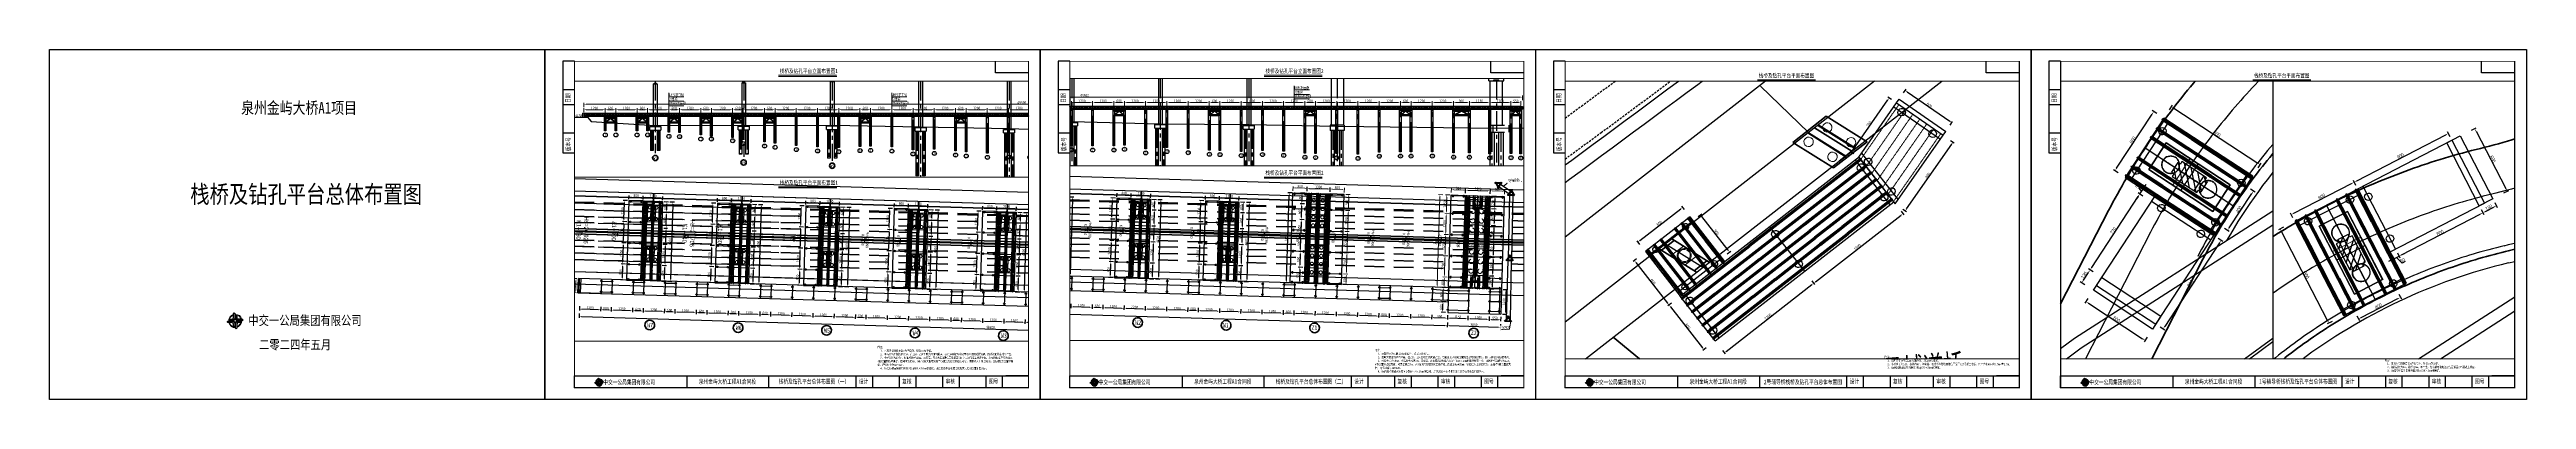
# Paper-space layout '布局1' of a CAD drawing. Extents: x -339 to 1761, y -455 to -158.
# The model-space entities are those that its viewports show. They can reach past a viewport. Long polylines and large blocks are cut down to what shows.
import ezdxf
from ezdxf.enums import TextEntityAlignment as Align

# ---------------------------------------------------------------- set-up
doc = ezdxf.new("R2010")
doc.units = 0
doc.header["$LTSCALE"] = 20
doc.header["$PDMODE"] = 34
for name, pattern in [('CENTER', [2, 1.25, -0.25, 0.25, -0.25]), ('CENTER2', [28.575, 19.05, -3.175, 3.175, -3.175]), ('CONTINOUS', [0]), ('DASHED', [19.05, 12.7, -6.35]), ('HIDDEN', [0.375, 0.25, -0.125])]:
    doc.linetypes.add(name, pattern=pattern)
for name, color, linetype, lineweight in [('0钢管贝雷支架-贝雷片-1.5m', 5, 'Continuous', 9), ('6标注线', 3, 'Continuous', 13), ('center', 3, 'CENTER', 13), ('Layer1', 1, 'Continuous', 15), ('Layer3', 6, 'CENTER', 9), ('Y粗线', 1, 'CONTINOUS', 35), ('中心线', 6, 'CENTER', 15), ('文字', 7, 'Continuous', 13), ('构造细实', 5, 'Continuous', 15), ('标注', 3, 'Continuous', 15), ('标题', 7, 'Continuous', 30), ('细虚线', 2, 'DASHED', 15), ('结构轮廓', 1, 'Continuous', 35), ('虚线', 6, 'DASHED', 15)]:
    doc.layers.add(name, color=color, linetype=linetype, lineweight=lineweight)
for name, color, linetype in [('B-标线', 8, 'Continuous'), ('DL-标注', 1, 'Continuous'), ('DL-树池', 110, 'Continuous'), ('DL-非机动车道边线', 6, 'Continuous'), ('L-主桥边线', 240, 'Continuous'), ('L-辅路绿化带', 3, 'Continuous'), ('Page_1', 7, 'Continuous'), ('QL-主线桥位平面', 190, 'Continuous'), ('QL-主线桥墩', 191, 'Continuous'), ('QL-桥墩', 191, 'Continuous'), ('QL-结构层', 190, 'Continuous'), ('RD-红线', 230, 'Continuous'), ('XW_2022', 7, 'Continuous'), ('ZdDmx', 7, 'Continuous'), ('主线墩中心线', 6, 'Continuous'), ('主线墩号', 1, 'Continuous'), ('交通层', 56, 'Continuous'), ('图层1', 8, 'Continuous'), ('墩中心线', 6, 'CENTER'), ('文本', 3, 'Continuous'), ('桩号-2022', 7, 'Continuous'), ('点划线', 6, 'CENTER'), ('粗实线', 1, 'Continuous'), ('细实线', 8, 'Continuous'), ('设计高-2022', 7, 'Continuous'), ('设计高-B', 7, 'Continuous'), ('设计高-地面高-2022', 7, 'Continuous'), ('道路边线', 22, 'Continuous'), ('钢构CAD-工字钢', 6, 'Continuous'), ('钢筋', 1, 'Continuous')]:
    doc.layers.add(name, color=color, linetype=linetype)
doc.layers.add('视口', color=7, linetype='Continuous', plot=False)
doc.styles.add('FS', font='仿宋_GB2312.ttf', dxfattribs={"width": 0.75})
doc.styles.get("Standard").update_dxf_attribs({"font": 'fsdb_e.shx', "width": 0.7, "bigfont": 'hzdx.shx'})
doc.styles.add('仿宋', font='simfang_0.ttf', dxfattribs={"width": 0.8})
doc.dimstyles.new('100-1.5', dxfattribs={"dimscale": 0.66, "dimtxt": 2.5, "dimasz": 2, "dimexe": 1.25, "dimexo": 1.25, "dimgap": 0.125, "dimtad": 1, "dimdec": 0, "dimlfac": 100, "dimdsep": 46, "dimtxsty": 'FS', "dimcen": 0.001, "dimclrd": 3, "dimclre": 3, "dimclrt": 7, "dimadec": 4, "dimazin": 2, "dimtfac": 1, "dimtdec": 0, "dimtmove": 1, "dimatfit": 2, "dimfxlon": 1, "dimlwd": -1, "dimlwe": -1, "dimarcsym": 0})
doc.dimstyles.new('100-1÷8', dxfattribs={"dimscale": 0.125, "dimtxt": 2.5, "dimasz": 2, "dimexe": 1.25, "dimexo": 1.25, "dimgap": 0.125, "dimtad": 1, "dimdec": 0, "dimlfac": 100, "dimdsep": 46, "dimtxsty": 'Standard', "dimcen": 0.001, "dimclrd": 256, "dimclre": 256, "dimclrt": 7, "dimadec": 4, "dimazin": 2, "dimtfac": 1, "dimtdec": 0, "dimtmove": 1, "dimatfit": 2, "dimfxlon": 1, "dimlwd": -1, "dimlwe": -1, "dimarcsym": 0})
pattern_1 = [(0, (0, 2e-10), (0, 6.985), [5.08, -1.905]), (90, (0, 2e-10), (-6.985, 4e-16), [5.08, -1.905])]

# ---------------------------------------------------------------- blocks, each defined once
blk = doc.blocks.new('A3图框')
h = blk.add_hatch(color=7)
h.dxf.hatch_style = 1
h.paths.add_polyline_path([(3287.3, 413.8), (3287, 413.5), (3286.8, 413.8), (3286.8, 414.7), (3286.2, 415.2), (3284.8, 415.2, 0.007162), (3284.8, 415.1), (3286.2, 415.1), (3286.7, 414.6), (3286.7, 413.8), (3287, 413.4), (3287.4, 413.8), (3287.4, 415), (3286.5, 415.8), (3284.7, 415.8, 0.006901), (3284.7, 415.8), (3286.5, 415.8), (3287.3, 414.9)])
h.paths.add_polyline_path([(3284.7, 415.1), (3284.8, 415.1, -0.007162), (3284.8, 415.2), (3284.6, 415.2, 0.006751)])
h.paths.add_polyline_path([(3283.9, 415.5), (3284.2, 415.1), (3284.7, 415.1, -0.006751), (3284.6, 415.2), (3284.3, 415.2), (3284, 415.5), (3284.2, 415.8), (3284.6, 415.8, -0.00653), (3284.6, 415.8), (3284.2, 415.8)])
h.paths.add_polyline_path([(3284.6, 415.8), (3284.7, 415.8, -0.006901), (3284.7, 415.8), (3284.6, 415.8, 0.00653)])
h = blk.add_hatch(color=7)
h.dxf.hatch_style = 1
h.paths.add_polyline_path([(3284.7, 415.5), (3286.3, 415.5), (3287, 414.8), (3287, 413.5), (3287.3, 413.8), (3287.3, 414.9), (3286.5, 415.8), (3284.7, 415.8, 0.024804)])
h.paths.add_polyline_path([(3284, 415.5), (3284.6, 415.5, -0.02346), (3284.6, 415.8), (3284.2, 415.8)])
h.paths.add_polyline_path([(3284.6, 415.5), (3284.7, 415.5, -0.024804), (3284.7, 415.8), (3284.6, 415.8, 0.02346)])
h = blk.add_hatch(color=7)
h.dxf.hatch_style = 1
h.paths.add_polyline_path([(3290.4, 415.9, 0.006994), (3290.4, 416), (3290.2, 416, -0.00739), (3290.2, 415.9, -0.331653), (3288.3, 413.3), (3288.3, 413.1, 0.336081)])
h.paths.add_polyline_path([(3287.6, 413.2, -0.339862), (3284.8, 415.1), (3284.7, 415.1, 0.343872), (3287.6, 413)])
h.paths.add_polyline_path([(3286.7, 418.6), (3286.7, 418.7, 0.33608), (3284.6, 415.9, 0.007475), (3284.6, 415.8), (3284.7, 415.8, -0.007898), (3284.7, 415.9, -0.331651)])
h = blk.add_hatch(color=7)
h.dxf.hatch_style = 1
h.paths.add_polyline_path([(3285.3, 416.1), (3285.1, 416.4), (3285.3, 416.6), (3286.2, 416.6), (3286.8, 417.2), (3286.8, 418.6, 0.007162), (3286.7, 418.6), (3286.7, 417.2), (3286.2, 416.7), (3285.3, 416.7), (3285, 416.4), (3285.3, 416), (3286.5, 416), (3287.4, 416.9), (3287.4, 418.7, 0.006901), (3287.3, 418.7), (3287.3, 416.9), (3286.5, 416.1)])
h.paths.add_polyline_path([(3286.7, 418.7), (3286.7, 418.6, -0.007162), (3286.8, 418.6), (3286.8, 418.8, 0.006751)])
h.paths.add_polyline_path([(3287, 419.5), (3286.7, 419.2), (3286.7, 418.7, -0.006751), (3286.8, 418.8), (3286.8, 419.1), (3287, 419.4), (3287.3, 419.2), (3287.3, 418.8, -0.00653), (3287.4, 418.8), (3287.4, 419.2)])
h.paths.add_polyline_path([(3287.3, 418.8), (3287.3, 418.7, -0.006901), (3287.4, 418.7), (3287.4, 418.8, 0.00653)])
h = blk.add_hatch(color=7)
h.dxf.hatch_style = 1
h.paths.add_polyline_path([(3287, 418.7), (3287, 417.1), (3286.3, 416.4), (3285.1, 416.4), (3285.3, 416.1), (3286.5, 416.1), (3287.3, 416.9), (3287.3, 418.7, 0.024804)])
h.paths.add_polyline_path([(3287, 419.4), (3287, 418.8, -0.02346), (3287.3, 418.8), (3287.3, 419.2)])
h.paths.add_polyline_path([(3287, 418.8), (3287, 418.7, -0.024804), (3287.3, 418.7), (3287.3, 418.8, 0.02346)])
h = blk.add_hatch(color=7)
h.dxf.hatch_style = 1
h.paths.add_polyline_path([(3287.5, 416.8), (3286.6, 415.9), (3287.5, 415), (3288.4, 415.9)])
h.paths.add_polyline_path([(3287.5, 416.7), (3288.3, 415.9), (3287.5, 415.1), (3286.7, 415.9)], flags=16)
h = blk.add_hatch(color=7)
h.dxf.hatch_style = 1
h.paths.add_polyline_path([(3287.4, 418.8), (3287.4, 418.7, -0.340455), (3290.1, 416.7), (3290.3, 416.7, 0.344432)])
h = blk.add_hatch(color=7)
h.dxf.hatch_style = 1
h.paths.add_polyline_path([(3287.6, 418.1), (3287.9, 418.3), (3288.2, 418.1), (3288.2, 417.2), (3288.7, 416.6), (3290.1, 416.6, 0.007162), (3290.1, 416.7), (3288.7, 416.7), (3288.3, 417.2), (3288.3, 418.1), (3287.9, 418.4), (3287.6, 418.1), (3287.6, 416.9), (3288.4, 416), (3290.2, 416, 0.006901), (3290.2, 416.1), (3288.5, 416.1), (3287.6, 416.9)])
h.paths.add_polyline_path([(3290.3, 416.7), (3290.1, 416.7, -0.007162), (3290.1, 416.6), (3290.3, 416.6, 0.006751)])
h.paths.add_polyline_path([(3291.1, 416.4), (3290.7, 416.7), (3290.3, 416.7, -0.006751), (3290.3, 416.6), (3290.7, 416.6), (3291, 416.4), (3290.7, 416.1), (3290.4, 416.1, -0.00653), (3290.4, 416), (3290.7, 416)])
h.paths.add_polyline_path([(3290.4, 416.1), (3290.2, 416.1, -0.006901), (3290.2, 416), (3290.4, 416, 0.00653)])
h = blk.add_hatch(color=7)
h.dxf.hatch_style = 1
h.paths.add_polyline_path([(3290.2, 416.4), (3288.6, 416.4), (3287.9, 417.1), (3287.9, 418.3), (3287.6, 418.1), (3287.6, 416.9), (3288.5, 416.1), (3290.2, 416.1, 0.024804)])
h.paths.add_polyline_path([(3291, 416.4), (3290.4, 416.4, -0.02346), (3290.4, 416.1), (3290.7, 416.1)])
h.paths.add_polyline_path([(3290.4, 416.4), (3290.2, 416.4, -0.024804), (3290.2, 416.1), (3290.4, 416.1, 0.02346)])
h = blk.add_hatch(color=7)
h.dxf.hatch_style = 1
h.paths.add_polyline_path([(3289.6, 415.8), (3289.9, 415.5), (3289.6, 415.2), (3288.7, 415.2), (3288.2, 414.7), (3288.2, 413.3, 0.007162), (3288.3, 413.3), (3288.3, 414.6), (3288.7, 415.1), (3289.6, 415.1), (3290, 415.5), (3289.6, 415.8), (3288.4, 415.8), (3287.6, 414.9), (3287.6, 413.2, 0.006901), (3287.6, 413.2), (3287.6, 414.9), (3288.5, 415.8)])
h.paths.add_polyline_path([(3288.3, 413.1), (3288.3, 413.3, -0.007162), (3288.2, 413.3), (3288.2, 413.1, 0.006751)])
h.paths.add_polyline_path([(3287.9, 412.3), (3288.3, 412.7), (3288.3, 413.1, -0.006751), (3288.2, 413.1), (3288.2, 412.7), (3287.9, 412.4), (3287.6, 412.7), (3287.6, 413, -0.00653), (3287.6, 413), (3287.6, 412.7)])
h.paths.add_polyline_path([(3287.6, 413), (3287.6, 413.2, -0.006901), (3287.6, 413.2), (3287.6, 413, 0.00653)])
h = blk.add_hatch(color=7)
h.dxf.hatch_style = 1
h.paths.add_polyline_path([(3287.9, 413.2), (3287.9, 414.8), (3288.6, 415.5), (3289.9, 415.5), (3289.6, 415.8), (3288.5, 415.8), (3287.6, 414.9), (3287.6, 413.2, 0.024804)])
h.paths.add_polyline_path([(3287.9, 412.4), (3287.9, 413, -0.02346), (3287.6, 413), (3287.6, 412.7)])
h.paths.add_polyline_path([(3287.9, 413), (3287.9, 413.2, -0.024804), (3287.6, 413.2), (3287.6, 413, 0.02346)])
at = {"color": 7, "ltscale": 10}
for p, q in [((3651.6, 678.5), (3623.5, 678.5)), ((3256.7, 625.6), (3256.7, 610.7))]:
    blk.add_line(p, q, dxfattribs=at)
at = {"color": 7}
for p, q in [((3256.7, 664.4), (3266.6, 664.4)), ((3256.7, 651.7), (3266.6, 651.7)), ((3256.7, 627.7), (3266.6, 627.7))]:
    blk.add_line(p, q, dxfattribs=at)
at = {"color": 7, "linetype": 'ByBlock', "ltscale": 10}
for p, q in [((3361.9, 421.4), (3361.9, 411.4)), ((3431.5, 411.4), (3431.5, 421.4)), ((3505.2, 421.4), (3505.2, 411.4)), ((3519.2, 421.4), (3519.2, 411.4)), ((3542, 421.4), (3542, 411.4)), ((3556, 421.4), (3556, 411.4)), ((3578.7, 421.4), (3578.7, 411.4)), ((3592.7, 421.4), (3592.7, 411.4)), ((3615.4, 421.4), (3615.4, 411.4)), ((3629.4, 421.4), (3629.4, 411.4))]:
    blk.add_line(p, q, dxfattribs=at)
at = {"color": 7}
for points in [[(3266.6, 688.4), (3256.7, 688.4), (3256.7, 610.7), (3266.6, 610.7)], [(3651.6, 678.5), (3623.5, 678.5), (3623.5, 688.4)], [(3266.6, 411.4), (3266.6, 421.4), (3651.6, 421.4), (3632.3, 421.4)]]:
    blk.add_lwpolyline(points, dxfattribs=at)
blk.add_lwpolyline([(3266.6, 688.4, 0.6, 0.6, 0), (3651.6, 688.4, 0.99, 0.99, 0), (3651.6, 411.4, 0.99, 0.99, 0), (3266.6, 411.4, 0.99, 0.99, 0)], format="xyseb", close=True, dxfattribs=at)
for points in [[(3287.5, 416.8), (3286.6, 415.9), (3287.5, 415), (3288.4, 415.9)], [(3287.5, 416.7), (3286.7, 415.9), (3287.5, 415.1), (3288.3, 415.9)]]:
    blk.add_lwpolyline(points, close=True, dxfattribs=at)
blk.add_lwpolyline([(3290.3, 416.7), (3290.1, 416.7, 0.340455), (3287.4, 418.7), (3287.4, 418.8, -0.344432), (3290.3, 416.7), (3290.1, 416.7)], format="xyb", dxfattribs=at)
for points in [[(3284.2, 415.1, 0), (3283.9, 415.5, 0), (3284.2, 415.8, 0), (3286.5, 415.8, 0), (3287.4, 415, 0), (3287.4, 413.8, 0), (3287, 413.4, 0), (3286.7, 413.8, 0), (3286.7, 414.6, 0), (3286.2, 415.1, 0)], [(3286.7, 419.2, 0), (3287, 419.5, 0), (3287.4, 419.2, 0), (3287.4, 416.9, 0), (3286.5, 416, 0), (3285.3, 416, 0), (3285, 416.4, 0), (3285.3, 416.7, 0), (3286.2, 416.7, 0), (3286.7, 417.2, 0)], [(3290.7, 416.7, 0), (3291.1, 416.4, 0), (3290.7, 416, 0), (3288.4, 416, 0), (3287.6, 416.9, 0), (3287.6, 418.1, 0), (3287.9, 418.4, 0), (3288.3, 418.1, 0), (3288.3, 417.2, 0), (3288.7, 416.7, 0)], [(3288.3, 412.7, 0), (3287.9, 412.3, 0), (3287.6, 412.7, 0), (3287.6, 414.9, 0), (3288.4, 415.8, 0), (3289.6, 415.8, 0), (3290, 415.5, 0), (3289.6, 415.1, 0), (3288.7, 415.1, 0), (3288.3, 414.6, 0)]]:
    blk.add_polyline3d(points, close=True, dxfattribs=at)
for radius, start, end in [(2.92, 105.693, 188.587), (2.92, 194.2052, 271.6566), (2.76, 106.6073, 189.0777), (2.76, 195.0236, 271.7523), (2.76, 286.6073, 8.9598), (2.92, 285.693, 8.4764)]:
    blk.add_arc((3287.5, 415.9), radius, start, end, dxfattribs=at)
at = {"layer": 'DEFPOINTS', "color": 7}
blk.add_lwpolyline([(3661.6, 401.4), (3241.6, 401.4), (3241.6, 698.4), (3661.6, 698.4)], close=True, dxfattribs=at)
at = {"color": 7, "style": 'FS', "width": 0.75}
for s, p in [('日期', (3263.1, 653.1)), ('版本号', (3263.4, 612))]:
    blk.add_text(s, height=3.8, rotation=90, dxfattribs=at).set_placement(p)
at = {"color": 7, "linetype": 'ByBlock', "ltscale": 10, "style": 'FS', "width": 0.75}
for s, p in [('中交一公局集团有限公司', (3291.1, 414.2)), ('设计', (3507.8, 414.9)), ('复核', (3544.5, 414.9)), ('审核', (3581.3, 414.9)), ('图号', (3618, 414.9))]:
    blk.add_text(s, height=3.8, dxfattribs=at).set_placement(p)
blk.add_text('泉州金屿大桥工程A1合同段', height=3.8, dxfattribs=at).set_placement((3396.3, 416.6), align=Align.MIDDLE_CENTER)
blk = doc.blocks.new('50')
at = {"layer": '构造细实'}
h = blk.add_hatch(dxfattribs=at)
h.set_pattern_fill('ANSI31', color=4, scale=50, style=0)
edge = h.paths.add_edge_path()
edge.add_line((-395, 120), (395, 120))
edge.add_line((395, 120), (395, 95))
edge.add_line((395, 95), (420, 95))
edge.add_line((420, 95), (420, -95))
edge.add_line((420, -95), (395, -95))
edge.add_line((395, -95), (395, -120))
edge.add_line((395, -120), (-395, -120))
edge.add_line((-395, -120), (-395, -95))
edge.add_line((-395, -95), (-420, -95))
edge.add_line((-420, -95), (-420, 0))
edge.add_line((-420, 0), (-420, 95))
at = {"layer": '粗实线'}
for p, q in [((-470, 325), (-470, -325)), ((470, 325), (-470, 325)), ((470, 325), (470, -325)), ((470, -325), (-470, -325))]:
    blk.add_line(p, q, dxfattribs=at)
at = {"layer": '粗实线', "color": 4}
blk.add_line((420, 0), (420, 85), dxfattribs=at)
for points in [[(-395, 120), (395, 120), (395, 95), (420, 95), (420, -95), (395, -95), (395, -120), (-395, -120), (-395, -95), (-420, -95), (-420, 0), (-420, 95)], [(-395, 120), (-395, 95), (-420, 95)]]:
    blk.add_lwpolyline(points, dxfattribs=at)
at = {"layer": '细虚线', "ltscale": 5}
for centre in [(-325, 180), (325, 180), (-325, -180), (325, -180)]:
    blk.add_circle(centre, 90, dxfattribs=at)
blk = doc.blocks.new('中墩')
at = {"layer": '中心线', "ltscale": 2}
blk.add_line((40572, 104661), (38642, 104661), dxfattribs=at)
at = {"layer": '粗实线'}
blk.add_lwpolyline([(38642, 104211), (38642, 105111), (40572, 105111), (40572, 104211), (38642, 104211)], dxfattribs=at)
at = {"layer": '细虚线', "ltscale": 5}
for centre in [(39292, 104911), (39832, 104911), (40372, 104911), (38842, 104661), (39292, 104411), (39832, 104411), (40372, 104411)]:
    blk.add_circle(centre, 125, dxfattribs=at)
blk = doc.blocks.new('边墩')
at = {"layer": '点划线', "ltscale": 2}
blk.add_line((59530, 95629), (61230, 95629), dxfattribs=at)
at = {"layer": '粗实线'}
for p, q in [((61230, 96029), (59530, 96029)), ((59530, 96029), (59530, 95229)), ((61230, 95229), (61230, 96029)), ((61230, 95229), (59530, 95229))]:
    blk.add_line(p, q, dxfattribs=at)
at = {"layer": '细虚线', "ltscale": 5}
for centre in [(59675, 95884), (60145, 95884), (60615, 95884), (61085, 95884), (59675, 95374), (60145, 95374), (60615, 95374), (61085, 95374)]:
    blk.add_circle(centre, 90, dxfattribs=at)
blk = doc.blocks.new('标注墩')
at = {"layer": '主线墩号', "lineweight": 35}
blk.add_circle((0, -28.5), 5.5, dxfattribs=at)
blk = doc.blocks.new('主线桥墩10.09')
at = {"layer": 'L-主桥边线', "color": 1, "lineweight": 35}
for points in [[(-27.6447, 11.6589, 0.0745331), (544.5198, -144.3219), (1927.4958, -307.3726)], [(-27.4431, 12.1164, 0.0745331), (544.5783, -143.8253), (1927.5544, -306.876)]]:
    blk.add_lwpolyline(points, format="xyb", dxfattribs=at)
at = {"layer": '主线墩中心线', "linetype": 'CENTER', "lineweight": 35}
for p, q in [((1081.349, -184.4539), (1078.7146, -206.7991)), ((1131.0051, -190.3083), (1128.3706, -212.6535)), ((1180.6612, -196.1627), (1178.0267, -218.5079)), ((1230.3173, -202.017), (1227.6828, -224.3623)), ((1078.656, -207.2957), (1076.0215, -229.6409)), ((1279.9734, -207.8714), (1277.3389, -230.2166)), ((1128.3121, -213.1501), (1125.6776, -235.4953)), ((1329.6294, -213.7258), (1326.995, -236.071)), ((1177.9682, -219.0044), (1175.3337, -241.3497)), ((1379.2855, -219.5801), (1376.651, -241.9254)), ((1227.6243, -224.8588), (1224.9898, -247.2041)), ((1428.9416, -225.4345), (1426.3071, -247.7798)), ((1277.2803, -230.7132), (1274.6459, -253.0584)), ((1478.5977, -231.2889), (1475.9632, -253.6341)), ((1326.9364, -236.5676), (1324.302, -258.9128)), ((1376.5925, -242.4219), (1373.958, -264.7672)), ((1565.3441, -264.172), (1567.9786, -241.8268)), ((1426.2486, -248.2763), (1423.6141, -270.6216)), ((1475.9047, -254.1307), (1473.2702, -276.4759)), ((1562.6511, -287.0138), (1565.2856, -264.6686))]:
    blk.add_line(p, q, dxfattribs=at)
at = {"layer": '道路边线', "color": 1}
blk.add_line((835.4015, -201.2722), (1924.8613, -329.7178), dxfattribs=at)
blk.add_lwpolyline([(673.2261, -136.3368), (1846.0527, -274.6113)], dxfattribs=at)
at = {"rotation": 83.27595721990741}
for name, p, xscale, yscale, zscale in [('边墩', (2497.8907, 246.9494), -0.009999999975627501, 0.0099999997764826, 0.01), ('中墩', (2652.7128, 20.0382), -0.009999999975627501, 0.0099999997764826, 0.01), ('边墩', (2353.3941, -978.6526), 0.009999999975627501, 0.009999999975627501, 0.009999999975627501), ('中墩', (2556.7425, -793.9691), 0.009999999975627501, 0.009999999975627501, 0.009999999975627501)]:
    blk.add_blockref(name, p, dxfattribs=dict(at, xscale=xscale, yscale=yscale, zscale=zscale))
at = {"layer": '主线墩号', "xscale": 0.0099999999892583, "yscale": 0.0099999999892583, "zscale": 0.0099999999892583, "rotation": 83.2759565574847}
for p in [(1080.0318, -195.6265), (1129.6879, -201.4809), (1179.344, -207.3353), (1229, -213.1896), (1077.3388, -218.4683), (1278.6561, -219.044), (1126.9949, -224.3227), (1328.3122, -224.8984), (1176.6509, -230.1771), (1377.9683, -230.7528), (1226.307, -236.0314), (1427.6244, -236.6071), (1275.9631, -241.8858), (1325.6192, -247.7402), (1375.2753, -253.5946), (1424.9313, -259.4489)]:
    blk.add_blockref('50', p, dxfattribs=at)
at = {"layer": '主线墩号', "lineweight": 35, "yscale": 0.5, "zscale": 0.5, "rotation": 353.2757236833965}
for p, xscale in [((1123.9505, -250.1438), -0.4999999999879395), ((1173.6066, -255.9982), -0.4999999999879395), ((1223.2627, -261.8526), -0.4999999999879395), ((1272.9188, -267.707), -0.4999999999879395), ((1322.5749, -273.5614), -0.4999999999879395), ((1372.2309, -279.4157), -0.4999999999879395), ((1421.887, -285.2701), -0.4999999999879395), ((1471.5431, -291.1245), -0.4999999999879395), ((1560.9002, -301.864), -0.4999999999879397)]:
    blk.add_blockref('标注墩', p, dxfattribs=dict(at, xscale=xscale))
at = {"layer": '主线墩号', "lineweight": 35, "style": '仿宋', "width": 0.8}
for s, p in [('W7', (1122.5833, -264.3688)), ('W6', (1172.2394, -270.2231)), ('W5', (1221.8955, -276.0775)), ('W4', (1271.5516, -281.9319)), ('W3', (1321.2077, -287.7863)), ('W2', (1370.8637, -293.6406)), ('W1', (1420.0954, -299.495)), ('Z1', (1469.8291, -305.083)), ('Z2', (1559.3483, -315.8642))]:
    blk.add_text(s, height=2.5, rotation=353.330862, dxfattribs=at).set_placement(p, align=Align.MIDDLE_CENTER)
blk = doc.blocks.new('*D1456')
at = {"color": 0}
for p, q in [((518039.16, 2758240.95), (518039.16, 2758238.48)), ((518040.48, 2758239.3), (518044.34, 2758239.3)), ((518045.66, 2758240.95), (518045.66, 2758238.48))]:
    blk.add_line(p, q, dxfattribs=at)
for points in [[(518040.48, 2758239.52), (518040.48, 2758239.08), (518039.16, 2758239.3)], [(518044.34, 2758239.08), (518044.34, 2758239.52), (518045.66, 2758239.3)]]:
    blk.add_solid(points, dxfattribs=at)
at = {"layer": 'DEFPOINTS', "color": 0}
for p in [(518039.16, 2758242.54), (518045.66, 2758242.54), (518045.66, 2758239.3)]:
    blk.add_point(p, dxfattribs=at)
at = {"color": 1, "insert": (518042.41, 2758240.21), "char_height": 1.65, "attachment_point": 5, "style": 'FS'}
blk.add_mtext('650', dxfattribs=at)
blk = doc.blocks.new('*D1457')
at = {"color": 0}
for p, q in [((518027.16, 2758240.95), (518027.16, 2758238.48)), ((518037.84, 2758239.3), (518028.48, 2758239.3)), ((518039.16, 2758240.95), (518039.16, 2758238.48))]:
    blk.add_line(p, q, dxfattribs=at)
for points in [[(518028.48, 2758239.52), (518028.48, 2758239.08), (518027.16, 2758239.3)], [(518037.84, 2758239.08), (518037.84, 2758239.52), (518039.16, 2758239.3)]]:
    blk.add_solid(points, dxfattribs=at)
at = {"layer": 'DEFPOINTS', "color": 0}
for p in [(518027.16, 2758242.54), (518039.16, 2758242.54), (518027.16, 2758239.3)]:
    blk.add_point(p, dxfattribs=at)
at = {"color": 1, "insert": (518033.16, 2758240.21), "char_height": 1.65, "attachment_point": 5, "style": 'FS'}
blk.add_mtext('1200', dxfattribs=at)
blk = doc.blocks.new('*D1458')
at = {"color": 0}
for p, q in [((518015.66, 2758240.95), (518015.66, 2758238.48)), ((518025.84, 2758239.3), (518016.98, 2758239.3)), ((518027.16, 2758240.95), (518027.16, 2758238.48))]:
    blk.add_line(p, q, dxfattribs=at)
for points in [[(518016.98, 2758239.52), (518016.98, 2758239.08), (518015.66, 2758239.3)], [(518025.84, 2758239.08), (518025.84, 2758239.52), (518027.16, 2758239.3)]]:
    blk.add_solid(points, dxfattribs=at)
at = {"layer": 'DEFPOINTS', "color": 0}
for p in [(518015.66, 2758242.54), (518027.16, 2758242.54), (518015.66, 2758239.3)]:
    blk.add_point(p, dxfattribs=at)
at = {"color": 1, "insert": (518021.41, 2758240.21), "char_height": 1.65, "attachment_point": 5, "style": 'FS'}
blk.add_mtext('1150', dxfattribs=at)
blk = doc.blocks.new('*D1459')
at = {"color": 0}
for p, q in [((518014.44, 2758248.54), (518011.96, 2758248.54)), ((518012.79, 2758243.86), (518012.79, 2758247.22)), ((518014.44, 2758242.54), (518011.96, 2758242.54))]:
    blk.add_line(p, q, dxfattribs=at)
for points in [[(518013.01, 2758247.22), (518012.57, 2758247.22), (518012.79, 2758248.54)], [(518012.57, 2758243.86), (518013.01, 2758243.86), (518012.79, 2758242.54)]]:
    blk.add_solid(points, dxfattribs=at)
at = {"layer": 'DEFPOINTS', "color": 0}
for p in [(518012.79, 2758248.54), (518015.66, 2758248.54), (518015.66, 2758242.54)]:
    blk.add_point(p, dxfattribs=at)
at = {"color": 1, "insert": (518011.88, 2758245.54), "char_height": 1.65, "attachment_point": 5, "rotation": 90, "style": 'FS'}
blk.add_mtext('600', dxfattribs=at)
blk = doc.blocks.new('*D1460')
at = {"color": 0}
for p, q in [((518006.66, 2758240.95), (518006.66, 2758238.48)), ((518014.34, 2758239.3), (518007.98, 2758239.3)), ((518015.66, 2758240.95), (518015.66, 2758238.48))]:
    blk.add_line(p, q, dxfattribs=at)
for points in [[(518007.98, 2758239.52), (518007.98, 2758239.08), (518006.66, 2758239.3)], [(518014.34, 2758239.08), (518014.34, 2758239.52), (518015.66, 2758239.3)]]:
    blk.add_solid(points, dxfattribs=at)
at = {"layer": 'DEFPOINTS', "color": 0}
for p in [(518006.66, 2758248.54), (518015.66, 2758248.54), (518006.66, 2758239.3)]:
    blk.add_point(p, dxfattribs=at)
at = {"color": 1, "insert": (518011.16, 2758240.21), "char_height": 1.65, "attachment_point": 5, "style": 'FS'}
blk.add_mtext('900', dxfattribs=at)
blk = doc.blocks.new('*D1461')
at = {"color": 0}
for p, q in [((517994.66, 2758240.95), (517994.66, 2758238.48)), ((518005.34, 2758239.3), (517995.98, 2758239.3)), ((518006.66, 2758240.95), (518006.66, 2758238.48))]:
    blk.add_line(p, q, dxfattribs=at)
for points in [[(517995.98, 2758239.52), (517995.98, 2758239.08), (517994.66, 2758239.3)], [(518005.34, 2758239.08), (518005.34, 2758239.52), (518006.66, 2758239.3)]]:
    blk.add_solid(points, dxfattribs=at)
at = {"layer": 'DEFPOINTS', "color": 0}
for p in [(517994.66, 2758248.54), (518006.66, 2758248.54), (517994.66, 2758239.3)]:
    blk.add_point(p, dxfattribs=at)
at = {"color": 1, "insert": (518000.66, 2758240.21), "char_height": 1.65, "attachment_point": 5, "style": 'FS'}
blk.add_mtext('1200', dxfattribs=at)
blk = doc.blocks.new('*D1462')
at = {"color": 0}
for p, q in [((517982.66, 2758240.95), (517982.66, 2758238.48)), ((517993.34, 2758239.3), (517983.98, 2758239.3)), ((517994.66, 2758240.95), (517994.66, 2758238.48))]:
    blk.add_line(p, q, dxfattribs=at)
for points in [[(517983.98, 2758239.52), (517983.98, 2758239.08), (517982.66, 2758239.3)], [(517993.34, 2758239.08), (517993.34, 2758239.52), (517994.66, 2758239.3)]]:
    blk.add_solid(points, dxfattribs=at)
at = {"layer": 'DEFPOINTS', "color": 0}
for p in [(517982.66, 2758248.54), (517994.66, 2758248.54), (517982.66, 2758239.3)]:
    blk.add_point(p, dxfattribs=at)
at = {"color": 1, "insert": (517988.66, 2758240.21), "char_height": 1.65, "attachment_point": 5, "style": 'FS'}
blk.add_mtext('1200', dxfattribs=at)
blk = doc.blocks.new('*D1463')
at = {"color": 0}
for p, q in [((517976.66, 2758240.95), (517976.66, 2758238.48)), ((517981.34, 2758239.3), (517977.98, 2758239.3)), ((517982.66, 2758240.95), (517982.66, 2758238.48))]:
    blk.add_line(p, q, dxfattribs=at)
for points in [[(517977.98, 2758239.52), (517977.98, 2758239.08), (517976.66, 2758239.3)], [(517981.34, 2758239.08), (517981.34, 2758239.52), (517982.66, 2758239.3)]]:
    blk.add_solid(points, dxfattribs=at)
at = {"layer": 'DEFPOINTS', "color": 0}
for p in [(517976.66, 2758248.54), (517982.66, 2758248.54), (517976.66, 2758239.3)]:
    blk.add_point(p, dxfattribs=at)
at = {"color": 1, "insert": (517979.66, 2758240.21), "char_height": 1.65, "attachment_point": 5, "style": 'FS'}
blk.add_mtext('600', dxfattribs=at)
blk = doc.blocks.new('*D1464')
at = {"color": 0}
for p, q in [((517964.66, 2758240.95), (517964.66, 2758238.48)), ((517975.34, 2758239.3), (517965.98, 2758239.3)), ((517976.66, 2758240.95), (517976.66, 2758238.48))]:
    blk.add_line(p, q, dxfattribs=at)
for points in [[(517965.98, 2758239.52), (517965.98, 2758239.08), (517964.66, 2758239.3)], [(517975.34, 2758239.08), (517975.34, 2758239.52), (517976.66, 2758239.3)]]:
    blk.add_solid(points, dxfattribs=at)
at = {"layer": 'DEFPOINTS', "color": 0}
for p in [(517964.66, 2758248.54), (517976.66, 2758248.54), (517964.66, 2758239.3)]:
    blk.add_point(p, dxfattribs=at)
at = {"color": 1, "insert": (517970.66, 2758240.21), "char_height": 1.65, "attachment_point": 5, "style": 'FS'}
blk.add_mtext('1200', dxfattribs=at)
blk = doc.blocks.new('*D1465')
at = {"color": 0}
for p, q in [((517952.66, 2758240.95), (517952.66, 2758238.48)), ((517963.34, 2758239.3), (517953.98, 2758239.3)), ((517964.66, 2758240.95), (517964.66, 2758238.48))]:
    blk.add_line(p, q, dxfattribs=at)
for points in [[(517953.98, 2758239.52), (517953.98, 2758239.08), (517952.66, 2758239.3)], [(517963.34, 2758239.08), (517963.34, 2758239.52), (517964.66, 2758239.3)]]:
    blk.add_solid(points, dxfattribs=at)
at = {"layer": 'DEFPOINTS', "color": 0}
for p in [(517952.66, 2758248.54), (517964.66, 2758248.54), (517952.66, 2758239.3)]:
    blk.add_point(p, dxfattribs=at)
at = {"color": 1, "insert": (517958.66, 2758240.21), "char_height": 1.65, "attachment_point": 5, "style": 'FS'}
blk.add_mtext('1200', dxfattribs=at)
blk = doc.blocks.new('*D1466')
at = {"color": 0}
for p, q in [((517940.66, 2758240.95), (517940.66, 2758238.48)), ((517951.34, 2758239.3), (517941.98, 2758239.3)), ((517952.66, 2758240.95), (517952.66, 2758238.48))]:
    blk.add_line(p, q, dxfattribs=at)
for points in [[(517941.98, 2758239.52), (517941.98, 2758239.08), (517940.66, 2758239.3)], [(517951.34, 2758239.08), (517951.34, 2758239.52), (517952.66, 2758239.3)]]:
    blk.add_solid(points, dxfattribs=at)
at = {"layer": 'DEFPOINTS', "color": 0}
for p in [(517940.66, 2758248.54), (517952.66, 2758248.54), (517940.66, 2758239.3)]:
    blk.add_point(p, dxfattribs=at)
at = {"color": 1, "insert": (517946.66, 2758240.21), "char_height": 1.65, "attachment_point": 5, "style": 'FS'}
blk.add_mtext('1200', dxfattribs=at)
blk = doc.blocks.new('*D1467')
at = {"color": 0}
for p, q in [((517928.66, 2758240.95), (517928.66, 2758238.48)), ((517939.34, 2758239.3), (517929.98, 2758239.3)), ((517940.66, 2758240.95), (517940.66, 2758238.48))]:
    blk.add_line(p, q, dxfattribs=at)
for points in [[(517929.98, 2758239.52), (517929.98, 2758239.08), (517928.66, 2758239.3)], [(517939.34, 2758239.08), (517939.34, 2758239.52), (517940.66, 2758239.3)]]:
    blk.add_solid(points, dxfattribs=at)
at = {"layer": 'DEFPOINTS', "color": 0}
for p in [(517928.66, 2758248.54), (517940.66, 2758248.54), (517928.66, 2758239.3)]:
    blk.add_point(p, dxfattribs=at)
at = {"color": 1, "insert": (517934.66, 2758240.21), "char_height": 1.65, "attachment_point": 5, "style": 'FS'}
blk.add_mtext('1200', dxfattribs=at)
blk = doc.blocks.new('*D1468')
at = {"color": 0}
for p, q in [((517922.66, 2758240.95), (517922.66, 2758238.48)), ((517927.34, 2758239.3), (517923.98, 2758239.3)), ((517928.66, 2758240.95), (517928.66, 2758238.48))]:
    blk.add_line(p, q, dxfattribs=at)
for points in [[(517923.98, 2758239.52), (517923.98, 2758239.08), (517922.66, 2758239.3)], [(517927.34, 2758239.08), (517927.34, 2758239.52), (517928.66, 2758239.3)]]:
    blk.add_solid(points, dxfattribs=at)
at = {"layer": 'DEFPOINTS', "color": 0}
for p in [(517922.66, 2758248.54), (517928.66, 2758248.54), (517922.66, 2758239.3)]:
    blk.add_point(p, dxfattribs=at)
at = {"color": 1, "insert": (517925.66, 2758240.21), "char_height": 1.65, "attachment_point": 5, "style": 'FS'}
blk.add_mtext('600', dxfattribs=at)
blk = doc.blocks.new('*D1469')
at = {"color": 0}
for p, q in [((517910.66, 2758240.95), (517910.66, 2758238.48)), ((517921.34, 2758239.3), (517911.98, 2758239.3)), ((517922.66, 2758240.95), (517922.66, 2758238.48))]:
    blk.add_line(p, q, dxfattribs=at)
for points in [[(517911.98, 2758239.52), (517911.98, 2758239.08), (517910.66, 2758239.3)], [(517921.34, 2758239.08), (517921.34, 2758239.52), (517922.66, 2758239.3)]]:
    blk.add_solid(points, dxfattribs=at)
at = {"layer": 'DEFPOINTS', "color": 0}
for p in [(517910.66, 2758248.54), (517922.66, 2758248.54), (517910.66, 2758239.3)]:
    blk.add_point(p, dxfattribs=at)
at = {"color": 1, "insert": (517916.66, 2758240.21), "char_height": 1.65, "attachment_point": 5, "style": 'FS'}
blk.add_mtext('1200', dxfattribs=at)
blk = doc.blocks.new('*D1470')
at = {"color": 0}
for p, q in [((517898.66, 2758240.95), (517898.66, 2758238.48)), ((517909.34, 2758239.3), (517899.98, 2758239.3)), ((517910.66, 2758240.95), (517910.66, 2758238.48))]:
    blk.add_line(p, q, dxfattribs=at)
for points in [[(517899.98, 2758239.52), (517899.98, 2758239.08), (517898.66, 2758239.3)], [(517909.34, 2758239.08), (517909.34, 2758239.52), (517910.66, 2758239.3)]]:
    blk.add_solid(points, dxfattribs=at)
at = {"layer": 'DEFPOINTS', "color": 0}
for p in [(517898.66, 2758248.54), (517910.66, 2758248.54), (517898.66, 2758239.3)]:
    blk.add_point(p, dxfattribs=at)
at = {"color": 1, "insert": (517904.66, 2758240.21), "char_height": 1.65, "attachment_point": 5, "style": 'FS'}
blk.add_mtext('1200', dxfattribs=at)
blk = doc.blocks.new('*D1471')
at = {"color": 0}
for p, q in [((517886.66, 2758240.95), (517886.66, 2758238.48)), ((517897.34, 2758239.3), (517887.98, 2758239.3)), ((517898.66, 2758240.95), (517898.66, 2758238.48))]:
    blk.add_line(p, q, dxfattribs=at)
for points in [[(517887.98, 2758239.52), (517887.98, 2758239.08), (517886.66, 2758239.3)], [(517897.34, 2758239.08), (517897.34, 2758239.52), (517898.66, 2758239.3)]]:
    blk.add_solid(points, dxfattribs=at)
at = {"layer": 'DEFPOINTS', "color": 0}
for p in [(517886.66, 2758248.54), (517898.66, 2758248.54), (517886.66, 2758239.3)]:
    blk.add_point(p, dxfattribs=at)
at = {"color": 1, "insert": (517892.66, 2758240.21), "char_height": 1.65, "attachment_point": 5, "style": 'FS'}
blk.add_mtext('1200', dxfattribs=at)
blk = doc.blocks.new('*D1472')
at = {"color": 0}
for p, q in [((517874.66, 2758240.95), (517874.66, 2758238.48)), ((517885.34, 2758239.3), (517875.98, 2758239.3)), ((517886.66, 2758240.95), (517886.66, 2758238.48))]:
    blk.add_line(p, q, dxfattribs=at)
for points in [[(517875.98, 2758239.52), (517875.98, 2758239.08), (517874.66, 2758239.3)], [(517885.34, 2758239.08), (517885.34, 2758239.52), (517886.66, 2758239.3)]]:
    blk.add_solid(points, dxfattribs=at)
at = {"layer": 'DEFPOINTS', "color": 0}
for p in [(517874.66, 2758248.54), (517886.66, 2758248.54), (517874.66, 2758239.3)]:
    blk.add_point(p, dxfattribs=at)
at = {"color": 1, "insert": (517880.66, 2758240.21), "char_height": 1.65, "attachment_point": 5, "style": 'FS'}
blk.add_mtext('1200', dxfattribs=at)
blk = doc.blocks.new('*D1473')
at = {"color": 0}
for p, q in [((517868.66, 2758240.95), (517868.66, 2758238.48)), ((517873.34, 2758239.3), (517869.98, 2758239.3)), ((517874.66, 2758240.95), (517874.66, 2758238.48))]:
    blk.add_line(p, q, dxfattribs=at)
for points in [[(517869.98, 2758239.52), (517869.98, 2758239.08), (517868.66, 2758239.3)], [(517873.34, 2758239.08), (517873.34, 2758239.52), (517874.66, 2758239.3)]]:
    blk.add_solid(points, dxfattribs=at)
at = {"layer": 'DEFPOINTS', "color": 0}
for p in [(517868.66, 2758248.54), (517874.66, 2758248.54), (517868.66, 2758239.3)]:
    blk.add_point(p, dxfattribs=at)
at = {"color": 1, "insert": (517871.66, 2758240.21), "char_height": 1.65, "attachment_point": 5, "style": 'FS'}
blk.add_mtext('600', dxfattribs=at)
blk = doc.blocks.new('*D1474')
at = {"color": 0}
for p, q in [((517856.66, 2758240.95), (517856.66, 2758238.48)), ((517867.34, 2758239.3), (517857.98, 2758239.3)), ((517868.66, 2758240.95), (517868.66, 2758238.48))]:
    blk.add_line(p, q, dxfattribs=at)
for points in [[(517857.98, 2758239.52), (517857.98, 2758239.08), (517856.66, 2758239.3)], [(517867.34, 2758239.08), (517867.34, 2758239.52), (517868.66, 2758239.3)]]:
    blk.add_solid(points, dxfattribs=at)
at = {"layer": 'DEFPOINTS', "color": 0}
for p in [(517856.66, 2758248.54), (517868.66, 2758248.54), (517856.66, 2758239.3)]:
    blk.add_point(p, dxfattribs=at)
at = {"color": 1, "insert": (517862.66, 2758240.21), "char_height": 1.65, "attachment_point": 5, "style": 'FS'}
blk.add_mtext('1200', dxfattribs=at)
blk = doc.blocks.new('*D1475')
at = {"color": 0}
for p, q in [((517844.66, 2758240.95), (517844.66, 2758238.48)), ((517855.34, 2758239.3), (517845.98, 2758239.3)), ((517856.66, 2758240.95), (517856.66, 2758238.48))]:
    blk.add_line(p, q, dxfattribs=at)
for points in [[(517845.98, 2758239.52), (517845.98, 2758239.08), (517844.66, 2758239.3)], [(517855.34, 2758239.08), (517855.34, 2758239.52), (517856.66, 2758239.3)]]:
    blk.add_solid(points, dxfattribs=at)
at = {"layer": 'DEFPOINTS', "color": 0}
for p in [(517844.66, 2758248.54), (517856.66, 2758248.54), (517844.66, 2758239.3)]:
    blk.add_point(p, dxfattribs=at)
at = {"color": 1, "insert": (517850.66, 2758240.21), "char_height": 1.65, "attachment_point": 5, "style": 'FS'}
blk.add_mtext('1200', dxfattribs=at)
blk = doc.blocks.new('*D1476')
at = {"color": 0}
for p, q in [((517832.66, 2758240.95), (517832.66, 2758238.48)), ((517843.34, 2758239.3), (517833.98, 2758239.3)), ((517844.66, 2758240.95), (517844.66, 2758238.48))]:
    blk.add_line(p, q, dxfattribs=at)
for points in [[(517833.98, 2758239.52), (517833.98, 2758239.08), (517832.66, 2758239.3)], [(517843.34, 2758239.08), (517843.34, 2758239.52), (517844.66, 2758239.3)]]:
    blk.add_solid(points, dxfattribs=at)
at = {"layer": 'DEFPOINTS', "color": 0}
for p in [(517832.66, 2758248.54), (517844.66, 2758248.54), (517832.66, 2758239.3)]:
    blk.add_point(p, dxfattribs=at)
at = {"color": 1, "insert": (517838.66, 2758240.21), "char_height": 1.65, "attachment_point": 5, "style": 'FS'}
blk.add_mtext('1200', dxfattribs=at)
blk = doc.blocks.new('*D1477')
at = {"color": 0}
for p, q in [((517820.66, 2758240.95), (517820.66, 2758238.48)), ((517831.34, 2758239.3), (517821.98, 2758239.3)), ((517832.66, 2758240.95), (517832.66, 2758238.48))]:
    blk.add_line(p, q, dxfattribs=at)
for points in [[(517821.98, 2758239.52), (517821.98, 2758239.08), (517820.66, 2758239.3)], [(517831.34, 2758239.08), (517831.34, 2758239.52), (517832.66, 2758239.3)]]:
    blk.add_solid(points, dxfattribs=at)
at = {"layer": 'DEFPOINTS', "color": 0}
for p in [(517820.66, 2758248.54), (517832.66, 2758248.54), (517820.66, 2758239.3)]:
    blk.add_point(p, dxfattribs=at)
at = {"color": 1, "insert": (517826.66, 2758240.21), "char_height": 1.65, "attachment_point": 5, "style": 'FS'}
blk.add_mtext('1200', dxfattribs=at)
blk = doc.blocks.new('*D1478')
at = {"color": 0}
for p, q in [((517814.66, 2758240.95), (517814.66, 2758238.48)), ((517819.34, 2758239.3), (517815.98, 2758239.3)), ((517820.66, 2758240.95), (517820.66, 2758238.48))]:
    blk.add_line(p, q, dxfattribs=at)
for points in [[(517815.98, 2758239.52), (517815.98, 2758239.08), (517814.66, 2758239.3)], [(517819.34, 2758239.08), (517819.34, 2758239.52), (517820.66, 2758239.3)]]:
    blk.add_solid(points, dxfattribs=at)
at = {"layer": 'DEFPOINTS', "color": 0}
for p in [(517814.66, 2758248.54), (517820.66, 2758248.54), (517814.66, 2758239.3)]:
    blk.add_point(p, dxfattribs=at)
at = {"color": 1, "insert": (517817.66, 2758240.21), "char_height": 1.65, "attachment_point": 5, "style": 'FS'}
blk.add_mtext('600', dxfattribs=at)
blk = doc.blocks.new('*D1479')
at = {"color": 0}
for p, q in [((517802.66, 2758240.95), (517802.66, 2758238.48)), ((517813.34, 2758239.3), (517803.98, 2758239.3)), ((517814.66, 2758240.95), (517814.66, 2758238.48))]:
    blk.add_line(p, q, dxfattribs=at)
for points in [[(517803.98, 2758239.52), (517803.98, 2758239.08), (517802.66, 2758239.3)], [(517813.34, 2758239.08), (517813.34, 2758239.52), (517814.66, 2758239.3)]]:
    blk.add_solid(points, dxfattribs=at)
at = {"layer": 'DEFPOINTS', "color": 0}
for p in [(517802.66, 2758248.54), (517814.66, 2758248.54), (517802.66, 2758239.3)]:
    blk.add_point(p, dxfattribs=at)
at = {"color": 1, "insert": (517808.66, 2758240.21), "char_height": 1.65, "attachment_point": 5, "style": 'FS'}
blk.add_mtext('1200', dxfattribs=at)
blk = doc.blocks.new('*D1480')
at = {"color": 0}
for p, q in [((517790.66, 2758240.95), (517790.66, 2758238.48)), ((517801.34, 2758239.3), (517791.98, 2758239.3)), ((517802.66, 2758240.95), (517802.66, 2758238.48))]:
    blk.add_line(p, q, dxfattribs=at)
for points in [[(517791.98, 2758239.52), (517791.98, 2758239.08), (517790.66, 2758239.3)], [(517801.34, 2758239.08), (517801.34, 2758239.52), (517802.66, 2758239.3)]]:
    blk.add_solid(points, dxfattribs=at)
at = {"layer": 'DEFPOINTS', "color": 0}
for p in [(517790.66, 2758248.54), (517802.66, 2758248.54), (517790.66, 2758239.3)]:
    blk.add_point(p, dxfattribs=at)
at = {"color": 1, "insert": (517796.66, 2758240.21), "char_height": 1.65, "attachment_point": 5, "style": 'FS'}
blk.add_mtext('1200', dxfattribs=at)
blk = doc.blocks.new('*D1481')
at = {"color": 0}
for p, q in [((517778.66, 2758240.95), (517778.66, 2758238.48)), ((517789.34, 2758239.3), (517779.98, 2758239.3)), ((517790.66, 2758240.95), (517790.66, 2758238.48))]:
    blk.add_line(p, q, dxfattribs=at)
for points in [[(517779.98, 2758239.52), (517779.98, 2758239.08), (517778.66, 2758239.3)], [(517789.34, 2758239.08), (517789.34, 2758239.52), (517790.66, 2758239.3)]]:
    blk.add_solid(points, dxfattribs=at)
at = {"layer": 'DEFPOINTS', "color": 0}
for p in [(517778.66, 2758248.54), (517790.66, 2758248.54), (517778.66, 2758239.3)]:
    blk.add_point(p, dxfattribs=at)
at = {"color": 1, "insert": (517784.66, 2758240.21), "char_height": 1.65, "attachment_point": 5, "style": 'FS'}
blk.add_mtext('1200', dxfattribs=at)
blk = doc.blocks.new('*D1482')
at = {"color": 0}
for p, q in [((517766.66, 2758240.95), (517766.66, 2758238.48)), ((517777.34, 2758239.3), (517767.98, 2758239.3)), ((517778.66, 2758240.95), (517778.66, 2758238.48))]:
    blk.add_line(p, q, dxfattribs=at)
for points in [[(517767.98, 2758239.52), (517767.98, 2758239.08), (517766.66, 2758239.3)], [(517777.34, 2758239.08), (517777.34, 2758239.52), (517778.66, 2758239.3)]]:
    blk.add_solid(points, dxfattribs=at)
at = {"layer": 'DEFPOINTS', "color": 0}
for p in [(517766.66, 2758248.54), (517778.66, 2758248.54), (517766.66, 2758239.3)]:
    blk.add_point(p, dxfattribs=at)
at = {"color": 1, "insert": (517772.66, 2758240.21), "char_height": 1.65, "attachment_point": 5, "style": 'FS'}
blk.add_mtext('1200', dxfattribs=at)
blk = doc.blocks.new('*D1483')
at = {"color": 0}
for p, q in [((517760.66, 2758240.95), (517760.66, 2758238.48)), ((517765.34, 2758239.3), (517761.98, 2758239.3)), ((517766.66, 2758240.95), (517766.66, 2758238.48))]:
    blk.add_line(p, q, dxfattribs=at)
for points in [[(517761.98, 2758239.52), (517761.98, 2758239.08), (517760.66, 2758239.3)], [(517765.34, 2758239.08), (517765.34, 2758239.52), (517766.66, 2758239.3)]]:
    blk.add_solid(points, dxfattribs=at)
at = {"layer": 'DEFPOINTS', "color": 0}
for p in [(517760.66, 2758248.54), (517766.66, 2758248.54), (517760.66, 2758239.3)]:
    blk.add_point(p, dxfattribs=at)
at = {"color": 1, "insert": (517763.66, 2758240.21), "char_height": 1.65, "attachment_point": 5, "style": 'FS'}
blk.add_mtext('600', dxfattribs=at)
blk = doc.blocks.new('*D1484')
at = {"color": 0}
for p, q in [((517748.66, 2758240.95), (517748.66, 2758238.48)), ((517759.34, 2758239.3), (517749.98, 2758239.3)), ((517760.66, 2758240.95), (517760.66, 2758238.48))]:
    blk.add_line(p, q, dxfattribs=at)
for points in [[(517749.98, 2758239.52), (517749.98, 2758239.08), (517748.66, 2758239.3)], [(517759.34, 2758239.08), (517759.34, 2758239.52), (517760.66, 2758239.3)]]:
    blk.add_solid(points, dxfattribs=at)
at = {"layer": 'DEFPOINTS', "color": 0}
for p in [(517748.66, 2758248.54), (517760.66, 2758248.54), (517748.66, 2758239.3)]:
    blk.add_point(p, dxfattribs=at)
at = {"color": 1, "insert": (517754.66, 2758240.21), "char_height": 1.65, "attachment_point": 5, "style": 'FS'}
blk.add_mtext('1200', dxfattribs=at)
blk = doc.blocks.new('*D1485')
at = {"color": 0}
for p, q in [((517736.66, 2758240.95), (517736.66, 2758238.48)), ((517747.34, 2758239.3), (517737.98, 2758239.3)), ((517748.66, 2758240.95), (517748.66, 2758238.48))]:
    blk.add_line(p, q, dxfattribs=at)
for points in [[(517737.98, 2758239.52), (517737.98, 2758239.08), (517736.66, 2758239.3)], [(517747.34, 2758239.08), (517747.34, 2758239.52), (517748.66, 2758239.3)]]:
    blk.add_solid(points, dxfattribs=at)
at = {"layer": 'DEFPOINTS', "color": 0}
for p in [(517736.66, 2758248.54), (517748.66, 2758248.54), (517736.66, 2758239.3)]:
    blk.add_point(p, dxfattribs=at)
at = {"color": 1, "insert": (517742.66, 2758240.21), "char_height": 1.65, "attachment_point": 5, "style": 'FS'}
blk.add_mtext('1200', dxfattribs=at)
blk = doc.blocks.new('*D1486')
at = {"color": 0}
for p, q in [((517724.66, 2758240.95), (517724.66, 2758238.48)), ((517735.34, 2758239.3), (517725.98, 2758239.3)), ((517736.66, 2758240.95), (517736.66, 2758238.48))]:
    blk.add_line(p, q, dxfattribs=at)
for points in [[(517725.98, 2758239.52), (517725.98, 2758239.08), (517724.66, 2758239.3)], [(517735.34, 2758239.08), (517735.34, 2758239.52), (517736.66, 2758239.3)]]:
    blk.add_solid(points, dxfattribs=at)
at = {"layer": 'DEFPOINTS', "color": 0}
for p in [(517724.66, 2758248.54), (517736.66, 2758248.54), (517724.66, 2758239.3)]:
    blk.add_point(p, dxfattribs=at)
at = {"color": 1, "insert": (517730.66, 2758240.21), "char_height": 1.65, "attachment_point": 5, "style": 'FS'}
blk.add_mtext('1200', dxfattribs=at)
blk = doc.blocks.new('*D1487')
at = {"color": 0}
for p, q in [((517712.66, 2758240.95), (517712.66, 2758238.48)), ((517723.34, 2758239.3), (517713.98, 2758239.3)), ((517724.66, 2758240.95), (517724.66, 2758238.48))]:
    blk.add_line(p, q, dxfattribs=at)
for points in [[(517713.98, 2758239.52), (517713.98, 2758239.08), (517712.66, 2758239.3)], [(517723.34, 2758239.08), (517723.34, 2758239.52), (517724.66, 2758239.3)]]:
    blk.add_solid(points, dxfattribs=at)
at = {"layer": 'DEFPOINTS', "color": 0}
for p in [(517712.66, 2758248.54), (517724.66, 2758248.54), (517712.66, 2758239.3)]:
    blk.add_point(p, dxfattribs=at)
at = {"color": 1, "insert": (517718.66, 2758240.21), "char_height": 1.65, "attachment_point": 5, "style": 'FS'}
blk.add_mtext('1200', dxfattribs=at)
blk = doc.blocks.new('*D1488')
at = {"color": 0}
for p, q in [((517706.66, 2758240.95), (517706.66, 2758238.48)), ((517711.34, 2758239.3), (517707.98, 2758239.3)), ((517712.66, 2758240.95), (517712.66, 2758238.48))]:
    blk.add_line(p, q, dxfattribs=at)
for points in [[(517707.98, 2758239.52), (517707.98, 2758239.08), (517706.66, 2758239.3)], [(517711.34, 2758239.08), (517711.34, 2758239.52), (517712.66, 2758239.3)]]:
    blk.add_solid(points, dxfattribs=at)
at = {"layer": 'DEFPOINTS', "color": 0}
for p in [(517706.66, 2758248.54), (517712.66, 2758248.54), (517706.66, 2758239.3)]:
    blk.add_point(p, dxfattribs=at)
at = {"color": 1, "insert": (517709.66, 2758240.21), "char_height": 1.65, "attachment_point": 5, "style": 'FS'}
blk.add_mtext('600', dxfattribs=at)
blk = doc.blocks.new('*D1489')
at = {"color": 0}
for p, q in [((517694.66, 2758240.95), (517694.66, 2758238.48)), ((517705.34, 2758239.3), (517695.98, 2758239.3)), ((517706.66, 2758240.95), (517706.66, 2758238.48))]:
    blk.add_line(p, q, dxfattribs=at)
for points in [[(517695.98, 2758239.52), (517695.98, 2758239.08), (517694.66, 2758239.3)], [(517705.34, 2758239.08), (517705.34, 2758239.52), (517706.66, 2758239.3)]]:
    blk.add_solid(points, dxfattribs=at)
at = {"layer": 'DEFPOINTS', "color": 0}
for p in [(517694.66, 2758248.54), (517706.66, 2758248.54), (517694.66, 2758239.3)]:
    blk.add_point(p, dxfattribs=at)
at = {"color": 1, "insert": (517700.66, 2758240.21), "char_height": 1.65, "attachment_point": 5, "style": 'FS'}
blk.add_mtext('1200', dxfattribs=at)
blk = doc.blocks.new('*D1490')
at = {"color": 0}
for p, q in [((517682.66, 2758240.95), (517682.66, 2758238.48)), ((517693.34, 2758239.3), (517683.98, 2758239.3)), ((517694.66, 2758240.95), (517694.66, 2758238.48))]:
    blk.add_line(p, q, dxfattribs=at)
for points in [[(517683.98, 2758239.52), (517683.98, 2758239.08), (517682.66, 2758239.3)], [(517693.34, 2758239.08), (517693.34, 2758239.52), (517694.66, 2758239.3)]]:
    blk.add_solid(points, dxfattribs=at)
at = {"layer": 'DEFPOINTS', "color": 0}
for p in [(517682.66, 2758248.54), (517694.66, 2758248.54), (517682.66, 2758239.3)]:
    blk.add_point(p, dxfattribs=at)
at = {"color": 1, "insert": (517688.66, 2758240.21), "char_height": 1.65, "attachment_point": 5, "style": 'FS'}
blk.add_mtext('1200', dxfattribs=at)
blk = doc.blocks.new('*D1491')
at = {"color": 0}
for p, q in [((517670.66, 2758240.95), (517670.66, 2758238.48)), ((517681.34, 2758239.3), (517671.98, 2758239.3)), ((517682.66, 2758240.95), (517682.66, 2758238.48))]:
    blk.add_line(p, q, dxfattribs=at)
for points in [[(517671.98, 2758239.52), (517671.98, 2758239.08), (517670.66, 2758239.3)], [(517681.34, 2758239.08), (517681.34, 2758239.52), (517682.66, 2758239.3)]]:
    blk.add_solid(points, dxfattribs=at)
at = {"layer": 'DEFPOINTS', "color": 0}
for p in [(517670.66, 2758248.54), (517682.66, 2758248.54), (517670.66, 2758239.3)]:
    blk.add_point(p, dxfattribs=at)
at = {"color": 1, "insert": (517676.66, 2758240.21), "char_height": 1.65, "attachment_point": 5, "style": 'FS'}
blk.add_mtext('1200', dxfattribs=at)
blk = doc.blocks.new('*D1492')
at = {"color": 0}
for p, q in [((517658.66, 2758240.95), (517658.66, 2758238.48)), ((517669.34, 2758239.3), (517659.98, 2758239.3)), ((517670.66, 2758240.95), (517670.66, 2758238.48))]:
    blk.add_line(p, q, dxfattribs=at)
for points in [[(517659.98, 2758239.52), (517659.98, 2758239.08), (517658.66, 2758239.3)], [(517669.34, 2758239.08), (517669.34, 2758239.52), (517670.66, 2758239.3)]]:
    blk.add_solid(points, dxfattribs=at)
at = {"layer": 'DEFPOINTS', "color": 0}
for p in [(517658.66, 2758248.54), (517670.66, 2758248.54), (517658.66, 2758239.3)]:
    blk.add_point(p, dxfattribs=at)
at = {"color": 1, "insert": (517664.66, 2758240.21), "char_height": 1.65, "attachment_point": 5, "style": 'FS'}
blk.add_mtext('1200', dxfattribs=at)
blk = doc.blocks.new('*D1493')
at = {"color": 0}
for p, q in [((517652.66, 2758240.95), (517652.66, 2758238.48)), ((517657.34, 2758239.3), (517653.98, 2758239.3)), ((517658.66, 2758240.95), (517658.66, 2758238.48))]:
    blk.add_line(p, q, dxfattribs=at)
for points in [[(517653.98, 2758239.52), (517653.98, 2758239.08), (517652.66, 2758239.3)], [(517657.34, 2758239.08), (517657.34, 2758239.52), (517658.66, 2758239.3)]]:
    blk.add_solid(points, dxfattribs=at)
at = {"layer": 'DEFPOINTS', "color": 0}
for p in [(517652.66, 2758248.54), (517658.66, 2758248.54), (517652.66, 2758239.3)]:
    blk.add_point(p, dxfattribs=at)
at = {"color": 1, "insert": (517655.66, 2758240.21), "char_height": 1.65, "attachment_point": 5, "style": 'FS'}
blk.add_mtext('600', dxfattribs=at)
blk = doc.blocks.new('*D1494')
at = {"color": 0}
for p, q in [((517640.66, 2758240.95), (517640.66, 2758238.48)), ((517651.34, 2758239.3), (517641.98, 2758239.3)), ((517652.66, 2758240.95), (517652.66, 2758238.48))]:
    blk.add_line(p, q, dxfattribs=at)
for points in [[(517641.98, 2758239.52), (517641.98, 2758239.08), (517640.66, 2758239.3)], [(517651.34, 2758239.08), (517651.34, 2758239.52), (517652.66, 2758239.3)]]:
    blk.add_solid(points, dxfattribs=at)
at = {"layer": 'DEFPOINTS', "color": 0}
for p in [(517640.66, 2758248.54), (517652.66, 2758248.54), (517640.66, 2758239.3)]:
    blk.add_point(p, dxfattribs=at)
at = {"color": 1, "insert": (517646.66, 2758240.21), "char_height": 1.65, "attachment_point": 5, "style": 'FS'}
blk.add_mtext('1200', dxfattribs=at)
blk = doc.blocks.new('*D1495')
at = {"color": 0}
for p, q in [((517634.66, 2758240.95), (517634.66, 2758238.48)), ((517639.34, 2758239.3), (517635.98, 2758239.3)), ((517640.66, 2758240.95), (517640.66, 2758238.48))]:
    blk.add_line(p, q, dxfattribs=at)
for points in [[(517635.98, 2758239.52), (517635.98, 2758239.08), (517634.66, 2758239.3)], [(517639.34, 2758239.08), (517639.34, 2758239.52), (517640.66, 2758239.3)]]:
    blk.add_solid(points, dxfattribs=at)
at = {"layer": 'DEFPOINTS', "color": 0}
for p in [(517634.66, 2758248.54), (517640.66, 2758248.54), (517634.66, 2758239.3)]:
    blk.add_point(p, dxfattribs=at)
at = {"color": 1, "insert": (517637.66, 2758240.21), "char_height": 1.65, "attachment_point": 5, "style": 'FS'}
blk.add_mtext('600', dxfattribs=at)
blk = doc.blocks.new('*D1496')
at = {"color": 0}
for p, q in [((517622.66, 2758240.95), (517622.66, 2758238.48)), ((517633.34, 2758239.3), (517623.98, 2758239.3)), ((517634.66, 2758240.95), (517634.66, 2758238.48))]:
    blk.add_line(p, q, dxfattribs=at)
for points in [[(517623.98, 2758239.52), (517623.98, 2758239.08), (517622.66, 2758239.3)], [(517633.34, 2758239.08), (517633.34, 2758239.52), (517634.66, 2758239.3)]]:
    blk.add_solid(points, dxfattribs=at)
at = {"layer": 'DEFPOINTS', "color": 0}
for p in [(517622.66, 2758248.54), (517634.66, 2758248.54), (517622.66, 2758239.3)]:
    blk.add_point(p, dxfattribs=at)
at = {"color": 1, "insert": (517628.66, 2758240.21), "char_height": 1.65, "attachment_point": 5, "style": 'FS'}
blk.add_mtext('1200', dxfattribs=at)
blk = doc.blocks.new('*D1497')
at = {"color": 0}
for p, q in [((517604.66, 2758240.95), (517604.66, 2758238.48)), ((517615.34, 2758239.3), (517605.98, 2758239.3)), ((517616.66, 2758240.95), (517616.66, 2758238.48))]:
    blk.add_line(p, q, dxfattribs=at)
for points in [[(517605.98, 2758239.52), (517605.98, 2758239.08), (517604.66, 2758239.3)], [(517615.34, 2758239.08), (517615.34, 2758239.52), (517616.66, 2758239.3)]]:
    blk.add_solid(points, dxfattribs=at)
at = {"layer": 'DEFPOINTS', "color": 0}
for p in [(517604.66, 2758248.54), (517616.66, 2758248.54), (517604.66, 2758239.3)]:
    blk.add_point(p, dxfattribs=at)
at = {"color": 1, "insert": (517610.66, 2758240.21), "char_height": 1.65, "attachment_point": 5, "style": 'FS'}
blk.add_mtext('1200', dxfattribs=at)
blk = doc.blocks.new('*D1498')
at = {"color": 0}
for p, q in [((517598.66, 2758240.95), (517598.66, 2758238.48)), ((517603.34, 2758239.3), (517599.98, 2758239.3)), ((517604.66, 2758240.95), (517604.66, 2758238.48))]:
    blk.add_line(p, q, dxfattribs=at)
for points in [[(517599.98, 2758239.52), (517599.98, 2758239.08), (517598.66, 2758239.3)], [(517603.34, 2758239.08), (517603.34, 2758239.52), (517604.66, 2758239.3)]]:
    blk.add_solid(points, dxfattribs=at)
at = {"layer": 'DEFPOINTS', "color": 0}
for p in [(517598.66, 2758248.54), (517604.66, 2758248.54), (517598.66, 2758239.3)]:
    blk.add_point(p, dxfattribs=at)
at = {"color": 1, "insert": (517601.66, 2758240.21), "char_height": 1.65, "attachment_point": 5, "style": 'FS'}
blk.add_mtext('600', dxfattribs=at)
blk = doc.blocks.new('*D1499')
at = {"color": 0}
for p, q in [((517586.66, 2758240.95), (517586.66, 2758238.48)), ((517597.34, 2758239.3), (517587.98, 2758239.3)), ((517598.66, 2758240.95), (517598.66, 2758238.48))]:
    blk.add_line(p, q, dxfattribs=at)
for points in [[(517587.98, 2758239.52), (517587.98, 2758239.08), (517586.66, 2758239.3)], [(517597.34, 2758239.08), (517597.34, 2758239.52), (517598.66, 2758239.3)]]:
    blk.add_solid(points, dxfattribs=at)
at = {"layer": 'DEFPOINTS', "color": 0}
for p in [(517586.66, 2758248.54), (517598.66, 2758248.54), (517586.66, 2758239.3)]:
    blk.add_point(p, dxfattribs=at)
at = {"color": 1, "insert": (517592.66, 2758240.21), "char_height": 1.65, "attachment_point": 5, "style": 'FS'}
blk.add_mtext('1200', dxfattribs=at)
blk = doc.blocks.new('*D1500')
at = {"color": 0}
for p, q in [((517568.66, 2758240.95), (517568.66, 2758238.48)), ((517579.34, 2758239.3), (517569.98, 2758239.3)), ((517580.66, 2758240.95), (517580.66, 2758238.48))]:
    blk.add_line(p, q, dxfattribs=at)
for points in [[(517569.98, 2758239.52), (517569.98, 2758239.08), (517568.66, 2758239.3)], [(517579.34, 2758239.08), (517579.34, 2758239.52), (517580.66, 2758239.3)]]:
    blk.add_solid(points, dxfattribs=at)
at = {"layer": 'DEFPOINTS', "color": 0}
for p in [(517568.66, 2758248.54), (517580.66, 2758248.54), (517568.66, 2758239.3)]:
    blk.add_point(p, dxfattribs=at)
at = {"color": 1, "insert": (517574.66, 2758240.21), "char_height": 1.65, "attachment_point": 5, "style": 'FS'}
blk.add_mtext('1200', dxfattribs=at)
blk = doc.blocks.new('*D1501')
at = {"color": 0}
for p, q in [((517550.66, 2758240.95), (517550.66, 2758238.48)), ((517561.34, 2758239.3), (517551.98, 2758239.3)), ((517562.66, 2758240.95), (517562.66, 2758238.48))]:
    blk.add_line(p, q, dxfattribs=at)
for points in [[(517551.98, 2758239.52), (517551.98, 2758239.08), (517550.66, 2758239.3)], [(517561.34, 2758239.08), (517561.34, 2758239.52), (517562.66, 2758239.3)]]:
    blk.add_solid(points, dxfattribs=at)
at = {"layer": 'DEFPOINTS', "color": 0}
for p in [(517550.66, 2758248.54), (517562.66, 2758248.54), (517550.66, 2758239.3)]:
    blk.add_point(p, dxfattribs=at)
at = {"color": 1, "insert": (517556.66, 2758240.21), "char_height": 1.65, "attachment_point": 5, "style": 'FS'}
blk.add_mtext('1200', dxfattribs=at)
blk = doc.blocks.new('*D1502')
at = {"color": 0}
for p, q in [((517550.66, 2758236.77), (517550.66, 2758234.3)), ((517551.98, 2758235.12), (518014.34, 2758235.12)), ((518015.66, 2758236.77), (518015.66, 2758234.3))]:
    blk.add_line(p, q, dxfattribs=at)
for points in [[(517551.98, 2758235.34), (517551.98, 2758234.9), (517550.66, 2758235.12)], [(518014.34, 2758234.9), (518014.34, 2758235.34), (518015.66, 2758235.12)]]:
    blk.add_solid(points, dxfattribs=at)
at = {"layer": 'DEFPOINTS', "color": 0}
for p in [(517550.66, 2758248.54), (518015.66, 2758242.54), (518015.66, 2758235.12)]:
    blk.add_point(p, dxfattribs=at)
at = {"color": 1, "insert": (517783.16, 2758236.03), "char_height": 1.65, "attachment_point": 5, "style": 'FS'}
blk.add_mtext('46500', dxfattribs=at)
blk = doc.blocks.new('*D1503')
at = {"color": 0}
for p, q in [((518015.66, 2758236.77), (518015.66, 2758234.3)), ((518016.98, 2758235.12), (518044.34, 2758235.12)), ((518045.66, 2758236.77), (518045.66, 2758234.3))]:
    blk.add_line(p, q, dxfattribs=at)
for points in [[(518016.98, 2758235.34), (518016.98, 2758234.9), (518015.66, 2758235.12)], [(518044.34, 2758234.9), (518044.34, 2758235.34), (518045.66, 2758235.12)]]:
    blk.add_solid(points, dxfattribs=at)
at = {"layer": 'DEFPOINTS', "color": 0}
for p in [(518015.66, 2758242.54), (518045.66, 2758242.54), (518045.66, 2758235.12)]:
    blk.add_point(p, dxfattribs=at)
at = {"color": 1, "insert": (518030.66, 2758236.03), "char_height": 1.65, "attachment_point": 5, "style": 'FS'}
blk.add_mtext('3000', dxfattribs=at)
blk = doc.blocks.new('*D1504')
at = {"color": 0}
for p, q in [((518046.56, 2758256.54), (518049.03, 2758256.54)), ((518048.21, 2758255.22), (518048.21, 2758243.86)), ((518046.56, 2758242.54), (518049.03, 2758242.54))]:
    blk.add_line(p, q, dxfattribs=at)
for points in [[(518048.43, 2758255.22), (518047.99, 2758255.22), (518048.21, 2758256.54)], [(518047.99, 2758243.86), (518048.43, 2758243.86), (518048.21, 2758242.54)]]:
    blk.add_solid(points, dxfattribs=at)
at = {"layer": 'DEFPOINTS', "color": 0}
for p in [(518045.66, 2758256.54), (518045.66, 2758242.54), (518048.21, 2758242.54)]:
    blk.add_point(p, dxfattribs=at)
at = {"color": 1, "insert": (518047.3, 2758249.54), "char_height": 1.65, "attachment_point": 5, "rotation": 90, "style": 'FS'}
blk.add_mtext('1400', dxfattribs=at)
blk = doc.blocks.new('*D1505')
at = {"color": 0}
for p, q in [((518014.44, 2758256.54), (518011.96, 2758256.54)), ((518012.79, 2758249.86), (518012.79, 2758255.22)), ((518014.44, 2758248.54), (518011.96, 2758248.54))]:
    blk.add_line(p, q, dxfattribs=at)
for points in [[(518013.01, 2758255.22), (518012.57, 2758255.22), (518012.79, 2758256.54)], [(518012.57, 2758249.86), (518013.01, 2758249.86), (518012.79, 2758248.54)]]:
    blk.add_solid(points, dxfattribs=at)
at = {"layer": 'DEFPOINTS', "color": 0}
for p in [(518012.79, 2758256.54), (518015.66, 2758256.54), (518015.66, 2758248.54)]:
    blk.add_point(p, dxfattribs=at)
at = {"color": 1, "insert": (518011.88, 2758252.54), "char_height": 1.65, "attachment_point": 5, "rotation": 90, "style": 'FS'}
blk.add_mtext('800', dxfattribs=at)
blk = doc.blocks.new('*D1506')
at = {"color": 0}
for p, q in [((517616.66, 2758240.95), (517616.66, 2758238.48)), ((517621.34, 2758239.3), (517617.98, 2758239.3)), ((517622.66, 2758240.95), (517622.66, 2758238.48))]:
    blk.add_line(p, q, dxfattribs=at)
for points in [[(517617.98, 2758239.52), (517617.98, 2758239.08), (517616.66, 2758239.3)], [(517621.34, 2758239.08), (517621.34, 2758239.52), (517622.66, 2758239.3)]]:
    blk.add_solid(points, dxfattribs=at)
at = {"layer": 'DEFPOINTS', "color": 0}
for p in [(517616.66, 2758248.54), (517622.66, 2758248.54), (517616.66, 2758239.3)]:
    blk.add_point(p, dxfattribs=at)
at = {"color": 1, "insert": (517619.66, 2758240.21), "char_height": 1.65, "attachment_point": 5, "style": 'FS'}
blk.add_mtext('600', dxfattribs=at)
blk = doc.blocks.new('*D1507')
at = {"color": 0}
for p, q in [((517580.66, 2758240.95), (517580.66, 2758238.48)), ((517585.34, 2758239.3), (517581.98, 2758239.3)), ((517586.66, 2758240.95), (517586.66, 2758238.48))]:
    blk.add_line(p, q, dxfattribs=at)
for points in [[(517581.98, 2758239.52), (517581.98, 2758239.08), (517580.66, 2758239.3)], [(517585.34, 2758239.08), (517585.34, 2758239.52), (517586.66, 2758239.3)]]:
    blk.add_solid(points, dxfattribs=at)
at = {"layer": 'DEFPOINTS', "color": 0}
for p in [(517580.66, 2758248.54), (517586.66, 2758248.54), (517580.66, 2758239.3)]:
    blk.add_point(p, dxfattribs=at)
at = {"color": 1, "insert": (517583.66, 2758240.21), "char_height": 1.65, "attachment_point": 5, "style": 'FS'}
blk.add_mtext('600', dxfattribs=at)
blk = doc.blocks.new('*D1508')
at = {"color": 0}
for p, q in [((517562.66, 2758240.95), (517562.66, 2758238.48)), ((517567.34, 2758239.3), (517563.98, 2758239.3)), ((517568.66, 2758240.95), (517568.66, 2758238.48))]:
    blk.add_line(p, q, dxfattribs=at)
for points in [[(517563.98, 2758239.52), (517563.98, 2758239.08), (517562.66, 2758239.3)], [(517567.34, 2758239.08), (517567.34, 2758239.52), (517568.66, 2758239.3)]]:
    blk.add_solid(points, dxfattribs=at)
at = {"layer": 'DEFPOINTS', "color": 0}
for p in [(517562.66, 2758248.54), (517568.66, 2758248.54), (517562.66, 2758239.3)]:
    blk.add_point(p, dxfattribs=at)
at = {"color": 1, "insert": (517565.66, 2758240.21), "char_height": 1.65, "attachment_point": 5, "style": 'FS'}
blk.add_mtext('600', dxfattribs=at)
blk = doc.blocks.new('a')
at = {"layer": 'Layer3', "ltscale": 30}
for p, q in [((-1082, 2294), (-766, 2294)), ((-1077, 2281), (-1077, 2305)), ((-777, 2285), (-777, 2301))]:
    blk.add_line(p, q, dxfattribs=at)
at = {"layer": '细实线', "color": 5, "ltscale": 30}
for p, q in [((-1083, 2302), (-1083, 2302)), ((-1082, 2302), (-1083, 2302)), ((-1083, 2299), (-1083, 2302)), ((-1083, 2299), (-1083, 2299)), ((-1082, 2299), (-1083, 2299)), ((-1083, 2290), (-1083, 2290)), ((-1082, 2290), (-1083, 2290)), ((-1083, 2287), (-1083, 2290)), ((-1083, 2287), (-1083, 2287)), ((-1082, 2287), (-1083, 2287)), ((-1082, 2298), (-1082, 2303)), ((-1082, 2303), (-783, 2303)), ((-1082, 2298), (-783, 2298)), ((-1082, 2285), (-1082, 2290)), ((-1082, 2290), (-783, 2290)), ((-1082, 2285), (-783, 2285)), ((-1070, 2298), (-1070, 2298)), ((-1070, 2298), (-1069, 2298)), ((-1070, 2291), (-1069, 2291)), ((-1070, 2290), (-1070, 2291)), ((-1068, 2291), (-1068, 2297)), ((-1068, 2291), (-1068, 2297)), ((-1067, 2298), (-1066, 2298)), ((-1067, 2291), (-1066, 2291)), ((-1065, 2298), (-1065, 2298)), ((-1065, 2290), (-1065, 2291)), ((-929, 2298), (-929, 2298)), ((-929, 2298), (-928, 2298)), ((-929, 2290), (-929, 2291)), ((-929, 2291), (-928, 2291)), ((-927, 2291), (-927, 2297)), ((-927, 2291), (-927, 2297)), ((-926, 2298), (-925, 2298)), ((-926, 2291), (-925, 2291)), ((-924, 2298), (-924, 2298)), ((-924, 2290), (-924, 2291)), ((-798, 2297), (-798, 2298)), ((-798, 2297), (-789, 2297)), ((-798, 2292), (-789, 2292)), ((-798, 2290), (-798, 2292)), ((-788, 2298), (-788, 2298)), ((-788, 2298), (-787, 2298)), ((-788, 2290), (-788, 2291)), ((-788, 2291), (-787, 2291)), ((-786, 2291), (-786, 2297)), ((-786, 2291), (-786, 2297)), ((-785, 2298), (-784, 2298)), ((-785, 2291), (-784, 2291)), ((-783, 2298), (-783, 2303)), ((-783, 2298), (-772, 2298)), ((-783, 2298), (-771, 2298)), ((-783, 2298), (-783, 2298)), ((-783, 2291), (-772, 2291)), ((-783, 2290), (-783, 2291)), ((-783, 2290), (-771, 2290)), ((-783, 2285), (-783, 2290)), ((-771, 2297), (-772, 2298)), ((-771, 2291), (-772, 2291)), ((-771, 2298), (-771, 2298)), ((-771, 2291), (-771, 2298)), ((-771, 2291), (-771, 2297)), ((-771, 2291), (-771, 2290))]:
    blk.add_line(p, q, dxfattribs=at)
for centre, radius, start, end in [((-1070, 2298), 0.25, 180, 270), ((-1070, 2291), 0.25, 90, 180), ((-1069, 2297), 0.5, 0, 90), ((-1069, 2291), 0.5, 270, 0), ((-1067, 2297), 0.5, 90, 180), ((-1067, 2291), 0.5, 180, 270), ((-1066, 2298), 0.25, 270, 0), ((-1066, 2291), 0.25, 0, 90), ((-929, 2298), 0.25, 180, 270), ((-929, 2291), 0.25, 90, 180), ((-928, 2297), 0.5, 0, 90), ((-928, 2291), 0.5, 270, 0), ((-926, 2297), 0.5, 90, 180), ((-926, 2291), 0.5, 180, 270), ((-925, 2298), 0.25, 270, 0), ((-925, 2291), 0.25, 0, 90), ((-789, 2294), 2.5, 270, 90), ((-788, 2298), 0.25, 180, 270), ((-788, 2291), 0.25, 90, 180), ((-787, 2297), 0.5, 0, 90), ((-787, 2291), 0.5, 270, 0), ((-785, 2297), 0.5, 90, 180), ((-785, 2291), 0.5, 180, 270), ((-784, 2298), 0.25, 270, 0), ((-784, 2291), 0.25, 0, 90)]:
    blk.add_arc(centre, radius, start, end, dxfattribs=at)
blk = doc.blocks.new('*U1675')
at = {"layer": 'Layer1', "ltscale": 30, "xscale": 0.009999999776482594, "yscale": 0.009999999776482594, "zscale": 0.009999999776482594, "rotation": 89.9999983127665}
blk.add_blockref('a', (22.93, 9.25), dxfattribs=at)
blk = doc.blocks.new('*U1674')
at = {"color": 0, "linetype": 'ByBlock', "lineweight": -2, "transparency": 16777216}
for p in [(0, 48), (0, 45), (0, 42), (0, 39), (0, 36), (0, 33), (0, 30), (0, 27), (0, 24), (0, 21), (0, 18), (0, 15), (0, 12), (0, 9), (0, 6), (0, 3), (0, 0)]:
    blk.add_blockref('*U1675', p, dxfattribs=at)
blk = doc.blocks.new('*U1669')
at = {"color": 1}
blk.add_blockref('*U1674', (0, -25.5), dxfattribs=at)
blk = doc.blocks.new('*U1668')
at = {"color": 0, "linetype": 'ByBlock', "lineweight": -2, "transparency": 16777216}
for p in [(0, 0), (0.9, 0), (1.8, 0)]:
    blk.add_blockref('*U1669', p, dxfattribs=at)
blk = doc.blocks.new('*U1677')
at = {"layer": 'Layer1', "ltscale": 30, "xscale": 0.009999999776482594, "yscale": 0.009999999776482594, "zscale": 0.009999999776482594, "rotation": 89.9999983127665}
blk.add_blockref('a', (22.93, 9.25), dxfattribs=at)
blk = doc.blocks.new('*U1676')
at = {"color": 0, "linetype": 'ByBlock', "lineweight": -2, "transparency": 16777216}
for p in [(0, 48), (0, 45), (0, 42), (0, 39), (0, 36), (0, 33), (0, 30), (0, 27), (0, 24), (0, 21), (0, 18), (0, 15), (0, 12), (0, 9), (0, 6), (0, 3), (0, 0)]:
    blk.add_blockref('*U1677', p, dxfattribs=at)
blk = doc.blocks.new('*U1671')
at = {"color": 1}
blk.add_blockref('*U1676', (0, -25.5), dxfattribs=at)
blk = doc.blocks.new('*U1670')
at = {"color": 0, "linetype": 'ByBlock', "lineweight": -2, "transparency": 16777216}
for p in [(0, 0), (0.9, 0), (1.8, 0)]:
    blk.add_blockref('*U1671', p, dxfattribs=at)
blk = doc.blocks.new('*D1680')
at = {"color": 0}
for p, q in [((521459.36, 2755940.93), (521459.36, 2755943.41)), ((521460.68, 2755942.58), (521471.04, 2755942.58)), ((521472.36, 2755940.93), (521472.36, 2755943.41))]:
    blk.add_line(p, q, dxfattribs=at)
for points in [[(521460.68, 2755942.8), (521460.68, 2755942.36), (521459.36, 2755942.58)], [(521471.04, 2755942.36), (521471.04, 2755942.8), (521472.36, 2755942.58)]]:
    blk.add_solid(points, dxfattribs=at)
at = {"layer": 'DEFPOINTS', "color": 0}
for p in [(521472.36, 2755942.58), (521459.36, 2755939.78), (521472.36, 2755939.78)]:
    blk.add_point(p, dxfattribs=at)
at = {"color": 1, "insert": (521465.86, 2755943.49), "char_height": 1.65, "attachment_point": 5, "style": 'FS'}
blk.add_mtext('1300', dxfattribs=at)
blk = doc.blocks.new('*D1681')
at = {"color": 0}
for p, q in [((521450.96, 2755939.78), (521448.49, 2755939.78)), ((521449.31, 2755890.1), (521449.31, 2755938.46)), ((521450.96, 2755888.78), (521448.49, 2755888.78))]:
    blk.add_line(p, q, dxfattribs=at)
for points in [[(521449.53, 2755938.46), (521449.09, 2755938.46), (521449.31, 2755939.78)], [(521449.09, 2755890.1), (521449.53, 2755890.1), (521449.31, 2755888.78)]]:
    blk.add_solid(points, dxfattribs=at)
at = {"layer": 'DEFPOINTS', "color": 0}
for p in [(521449.31, 2755939.78), (521459.86, 2755939.78), (521459.86, 2755888.78)]:
    blk.add_point(p, dxfattribs=at)
at = {"color": 1, "insert": (521448.4, 2755914.28), "char_height": 1.65, "attachment_point": 5, "rotation": 90, "style": 'FS'}
blk.add_mtext('5100', dxfattribs=at)
blk = doc.blocks.new('*U1679')
at = {"layer": 'Layer1', "ltscale": 30, "xscale": 0.009999999776482594, "yscale": 0.009999999776482594, "zscale": 0.009999999776482594, "rotation": 89.9999983127665}
blk.add_blockref('a', (22.93, 9.25), dxfattribs=at)
blk = doc.blocks.new('*U1678')
at = {"color": 0, "linetype": 'ByBlock', "lineweight": -2, "transparency": 16777216}
for p in [(0, 48), (0, 45), (0, 42), (0, 39), (0, 36), (0, 33), (0, 30), (0, 27), (0, 24), (0, 21), (0, 18), (0, 15), (0, 12), (0, 9), (0, 6), (0, 3), (0, 0)]:
    blk.add_blockref('*U1679', p, dxfattribs=at)
blk = doc.blocks.new('*U1673')
at = {"color": 1}
blk.add_blockref('*U1678', (0, -25.5), dxfattribs=at)
blk = doc.blocks.new('*U1672')
at = {"color": 0, "linetype": 'ByBlock', "lineweight": -2, "transparency": 16777216}
for p in [(0, 0), (0.9, 0), (1.8, 0)]:
    blk.add_blockref('*U1673', p, dxfattribs=at)
blk = doc.blocks.new('*D1682')
at = {"color": 0}
for p, q in [((521458.15, 2755939.78), (521455.67, 2755939.78)), ((521456.5, 2755938.46), (521456.5, 2755935.1)), ((521458.15, 2755933.78), (521455.67, 2755933.78))]:
    blk.add_line(p, q, dxfattribs=at)
for points in [[(521456.72, 2755938.46), (521456.28, 2755938.46), (521456.5, 2755939.78)], [(521456.28, 2755935.1), (521456.72, 2755935.1), (521456.5, 2755933.78)]]:
    blk.add_solid(points, dxfattribs=at)
at = {"layer": 'DEFPOINTS', "color": 0}
for p in [(521459.36, 2755939.78), (521456.5, 2755933.78), (521459.36, 2755933.78)]:
    blk.add_point(p, dxfattribs=at)
at = {"color": 1, "insert": (521455.59, 2755936.78), "char_height": 1.65, "attachment_point": 5, "rotation": 90, "style": 'FS'}
blk.add_mtext('600', dxfattribs=at)
blk = doc.blocks.new('*D1683')
at = {"color": 0}
for p, q in [((521458.15, 2755933.78), (521455.67, 2755933.78)), ((521456.5, 2755932.46), (521456.5, 2755926.1)), ((521458.15, 2755924.78), (521455.67, 2755924.78))]:
    blk.add_line(p, q, dxfattribs=at)
for points in [[(521456.72, 2755932.46), (521456.28, 2755932.46), (521456.5, 2755933.78)], [(521456.28, 2755926.1), (521456.72, 2755926.1), (521456.5, 2755924.78)]]:
    blk.add_solid(points, dxfattribs=at)
at = {"layer": 'DEFPOINTS', "color": 0}
for p in [(521459.36, 2755933.78), (521456.5, 2755924.78), (521459.36, 2755924.78)]:
    blk.add_point(p, dxfattribs=at)
at = {"color": 1, "insert": (521455.59, 2755929.28), "char_height": 1.65, "attachment_point": 5, "rotation": 90, "style": 'FS'}
blk.add_mtext('900', dxfattribs=at)
blk = doc.blocks.new('*D1684')
at = {"color": 0}
for p, q in [((521458.15, 2755924.78), (521455.67, 2755924.78)), ((521456.5, 2755923.46), (521456.5, 2755917.1)), ((521458.15, 2755915.78), (521455.67, 2755915.78))]:
    blk.add_line(p, q, dxfattribs=at)
for points in [[(521456.72, 2755923.46), (521456.28, 2755923.46), (521456.5, 2755924.78)], [(521456.28, 2755917.1), (521456.72, 2755917.1), (521456.5, 2755915.78)]]:
    blk.add_solid(points, dxfattribs=at)
at = {"layer": 'DEFPOINTS', "color": 0}
for p in [(521459.36, 2755924.78), (521456.5, 2755915.78), (521459.36, 2755915.78)]:
    blk.add_point(p, dxfattribs=at)
at = {"color": 1, "insert": (521455.59, 2755920.28), "char_height": 1.65, "attachment_point": 5, "rotation": 90, "style": 'FS'}
blk.add_mtext('900', dxfattribs=at)
blk = doc.blocks.new('*D1685')
at = {"color": 0}
for p, q in [((521458.15, 2755915.78), (521455.67, 2755915.78)), ((521456.5, 2755914.46), (521456.5, 2755908.1)), ((521458.15, 2755906.78), (521455.67, 2755906.78))]:
    blk.add_line(p, q, dxfattribs=at)
for points in [[(521456.72, 2755914.46), (521456.28, 2755914.46), (521456.5, 2755915.78)], [(521456.28, 2755908.1), (521456.72, 2755908.1), (521456.5, 2755906.78)]]:
    blk.add_solid(points, dxfattribs=at)
at = {"layer": 'DEFPOINTS', "color": 0}
for p in [(521459.36, 2755915.78), (521456.5, 2755906.78), (521459.36, 2755906.78)]:
    blk.add_point(p, dxfattribs=at)
at = {"color": 1, "insert": (521455.59, 2755911.28), "char_height": 1.65, "attachment_point": 5, "rotation": 90, "style": 'FS'}
blk.add_mtext('900', dxfattribs=at)
blk = doc.blocks.new('*D1686')
at = {"color": 0}
for p, q in [((521458.15, 2755906.78), (521455.67, 2755906.78)), ((521456.5, 2755905.46), (521456.5, 2755899.1)), ((521458.15, 2755897.78), (521455.67, 2755897.78))]:
    blk.add_line(p, q, dxfattribs=at)
for points in [[(521456.72, 2755905.46), (521456.28, 2755905.46), (521456.5, 2755906.78)], [(521456.28, 2755899.1), (521456.72, 2755899.1), (521456.5, 2755897.78)]]:
    blk.add_solid(points, dxfattribs=at)
at = {"layer": 'DEFPOINTS', "color": 0}
for p in [(521459.36, 2755906.78), (521456.5, 2755897.78), (521459.36, 2755897.78)]:
    blk.add_point(p, dxfattribs=at)
at = {"color": 1, "insert": (521455.59, 2755902.28), "char_height": 1.65, "attachment_point": 5, "rotation": 90, "style": 'FS'}
blk.add_mtext('900', dxfattribs=at)
blk = doc.blocks.new('*D1687')
at = {"color": 0}
for p, q in [((521458.15, 2755897.78), (521455.67, 2755897.78)), ((521456.5, 2755896.46), (521456.5, 2755890.1)), ((521458.15, 2755888.78), (521455.67, 2755888.78))]:
    blk.add_line(p, q, dxfattribs=at)
for points in [[(521456.72, 2755896.46), (521456.28, 2755896.46), (521456.5, 2755897.78)], [(521456.28, 2755890.1), (521456.72, 2755890.1), (521456.5, 2755888.78)]]:
    blk.add_solid(points, dxfattribs=at)
at = {"layer": 'DEFPOINTS', "color": 0}
for p in [(521459.36, 2755897.78), (521456.5, 2755888.78), (521459.36, 2755888.78)]:
    blk.add_point(p, dxfattribs=at)
at = {"color": 1, "insert": (521455.59, 2755893.28), "char_height": 1.65, "attachment_point": 5, "rotation": 90, "style": 'FS'}
blk.add_mtext('900', dxfattribs=at)
blk = doc.blocks.new('*U1388')
at = {"layer": 'Layer1', "ltscale": 30, "xscale": 0.009999999776482596, "yscale": 0.009999999776482596, "zscale": 0.009999999776482596, "rotation": 89.9999983127665}
blk.add_blockref('a', (22.93, 9.25), dxfattribs=at)
blk = doc.blocks.new('*U1387')
at = {"color": 0, "linetype": 'ByBlock', "lineweight": -2, "transparency": 16777216}
for p in [(0, 42), (0, 39), (0, 36), (0, 33), (0, 30), (0, 27), (0, 24), (0, 21), (0, 18), (0, 15), (0, 12), (0, 9), (0, 6), (0, 3), (0, 0)]:
    blk.add_blockref('*U1388', p, dxfattribs=at)
blk = doc.blocks.new('*U1386')
at = {"color": 1}
blk.add_blockref('*U1387', (0, -19.5), dxfattribs=at)
blk = doc.blocks.new('*U1385')
at = {"color": 0, "linetype": 'ByBlock', "lineweight": -2, "transparency": 16777216}
for p in [(0, 0), (0.45, 0), (0.9, 0)]:
    blk.add_blockref('*U1386', p, dxfattribs=at)
blk = doc.blocks.new('*D1389')
at = {"color": 0}
for p, q in [((520145.96, 2757270.63), (520145.96, 2757272.76)), ((520147.28, 2757271.93), (520155.64, 2757271.93)), ((520156.96, 2757270.63), (520156.96, 2757272.76))]:
    blk.add_line(p, q, dxfattribs=at)
for points in [[(520147.28, 2757272.15), (520147.28, 2757271.71), (520145.96, 2757271.93)], [(520155.64, 2757271.71), (520155.64, 2757272.15), (520156.96, 2757271.93)]]:
    blk.add_solid(points, dxfattribs=at)
at = {"layer": 'DEFPOINTS', "color": 0}
for p in [(520156.96, 2757271.93), (520145.96, 2757269.81), (520156.96, 2757269.81)]:
    blk.add_point(p, dxfattribs=at)
at = {"color": 1, "insert": (520151.46, 2757272.84), "char_height": 1.65, "attachment_point": 5, "style": 'FS'}
blk.add_mtext('1100', dxfattribs=at)
blk = doc.blocks.new('*D1390')
at = {"color": 0}
for p, q in [((520157.79, 2757233.81), (520160.27, 2757233.81)), ((520159.44, 2757226.13), (520159.44, 2757232.49)), ((520157.79, 2757224.81), (520160.27, 2757224.81))]:
    blk.add_line(p, q, dxfattribs=at)
for points in [[(520159.66, 2757232.49), (520159.22, 2757232.49), (520159.44, 2757233.81)], [(520159.22, 2757226.13), (520159.66, 2757226.13), (520159.44, 2757224.81)]]:
    blk.add_solid(points, dxfattribs=at)
at = {"layer": 'DEFPOINTS', "color": 0}
for p in [(520155.76, 2757233.81), (520159.44, 2757233.81), (520156.96, 2757224.81)]:
    blk.add_point(p, dxfattribs=at)
at = {"color": 1, "insert": (520158.54, 2757229.31), "char_height": 1.65, "attachment_point": 5, "rotation": 90, "style": 'FS'}
blk.add_mtext('900', dxfattribs=at)
blk = doc.blocks.new('*D1391')
at = {"color": 0}
for p, q in [((520157.79, 2757245.81), (520160.27, 2757245.81)), ((520159.44, 2757235.13), (520159.44, 2757244.49)), ((520157.79, 2757233.81), (520160.27, 2757233.81))]:
    blk.add_line(p, q, dxfattribs=at)
for points in [[(520159.66, 2757244.49), (520159.22, 2757244.49), (520159.44, 2757245.81)], [(520159.22, 2757235.13), (520159.66, 2757235.13), (520159.44, 2757233.81)]]:
    blk.add_solid(points, dxfattribs=at)
at = {"layer": 'DEFPOINTS', "color": 0}
for p in [(520156.06, 2757245.81), (520159.44, 2757245.81), (520155.76, 2757233.81)]:
    blk.add_point(p, dxfattribs=at)
at = {"color": 1, "insert": (520158.54, 2757239.81), "char_height": 1.65, "attachment_point": 5, "rotation": 90, "style": 'FS'}
blk.add_mtext('1200', dxfattribs=at)
blk = doc.blocks.new('*D1392')
at = {"color": 0}
for p, q in [((520158.09, 2757254.81), (520160.27, 2757254.81)), ((520159.44, 2757247.13), (520159.44, 2757253.49)), ((520157.79, 2757245.81), (520160.27, 2757245.81))]:
    blk.add_line(p, q, dxfattribs=at)
for points in [[(520159.66, 2757253.49), (520159.22, 2757253.49), (520159.44, 2757254.81)], [(520159.22, 2757247.13), (520159.66, 2757247.13), (520159.44, 2757245.81)]]:
    blk.add_solid(points, dxfattribs=at)
at = {"layer": 'DEFPOINTS', "color": 0}
for p in [(520157.26, 2757254.81), (520159.44, 2757254.81), (520156.06, 2757245.81)]:
    blk.add_point(p, dxfattribs=at)
at = {"color": 1, "insert": (520158.54, 2757250.31), "char_height": 1.65, "attachment_point": 5, "rotation": 90, "style": 'FS'}
blk.add_mtext('900', dxfattribs=at)
blk = doc.blocks.new('*D1393')
at = {"color": 0}
for p, q in [((520158.09, 2757263.81), (520160.27, 2757263.81)), ((520159.44, 2757256.13), (520159.44, 2757262.49)), ((520158.09, 2757254.81), (520160.27, 2757254.81))]:
    blk.add_line(p, q, dxfattribs=at)
for points in [[(520159.66, 2757262.49), (520159.22, 2757262.49), (520159.44, 2757263.81)], [(520159.22, 2757256.13), (520159.66, 2757256.13), (520159.44, 2757254.81)]]:
    blk.add_solid(points, dxfattribs=at)
at = {"layer": 'DEFPOINTS', "color": 0}
for p in [(520157.26, 2757263.81), (520159.44, 2757263.81), (520157.26, 2757254.81)]:
    blk.add_point(p, dxfattribs=at)
at = {"color": 1, "insert": (520158.54, 2757259.31), "char_height": 1.65, "attachment_point": 5, "rotation": 90, "style": 'FS'}
blk.add_mtext('900', dxfattribs=at)
blk = doc.blocks.new('*D1394')
at = {"color": 0}
for p, q in [((520157.79, 2757269.81), (520160.27, 2757269.81)), ((520159.44, 2757265.13), (520159.44, 2757268.49)), ((520158.09, 2757263.81), (520160.27, 2757263.81))]:
    blk.add_line(p, q, dxfattribs=at)
for points in [[(520159.66, 2757268.49), (520159.22, 2757268.49), (520159.44, 2757269.81)], [(520159.22, 2757265.13), (520159.66, 2757265.13), (520159.44, 2757263.81)]]:
    blk.add_solid(points, dxfattribs=at)
at = {"layer": 'DEFPOINTS', "color": 0}
for p in [(520156.06, 2757269.81), (520159.44, 2757269.81), (520157.26, 2757263.81)]:
    blk.add_point(p, dxfattribs=at)
at = {"color": 1, "insert": (520158.54, 2757266.81), "char_height": 1.65, "attachment_point": 5, "rotation": 90, "style": 'FS'}
blk.add_mtext('600', dxfattribs=at)
blk = doc.blocks.new('*D1395')
at = {"color": 0}
for p, q in [((520161.16, 2757269.81), (520163.63, 2757269.81)), ((520162.81, 2757268.49), (520162.81, 2757226.13)), ((520161.16, 2757224.81), (520163.63, 2757224.81))]:
    blk.add_line(p, q, dxfattribs=at)
for points in [[(520163.03, 2757268.49), (520162.59, 2757268.49), (520162.81, 2757269.81)], [(520162.59, 2757226.13), (520163.03, 2757226.13), (520162.81, 2757224.81)]]:
    blk.add_solid(points, dxfattribs=at)
at = {"layer": 'DEFPOINTS', "color": 0}
for p in [(520156.96, 2757269.81), (520156.96, 2757224.81), (520162.81, 2757224.81)]:
    blk.add_point(p, dxfattribs=at)
at = {"color": 1, "insert": (520161.9, 2757247.31), "char_height": 1.65, "attachment_point": 5, "rotation": 90, "style": 'FS'}
blk.add_mtext('4500', dxfattribs=at)
blk = doc.blocks.new('*U1399')
at = {"layer": 'Layer1', "ltscale": 30, "xscale": 0.009999999776482596, "yscale": 0.009999999776482596, "zscale": 0.009999999776482596, "rotation": 89.9999983127665}
blk.add_blockref('a', (22.93, 9.25), dxfattribs=at)
blk = doc.blocks.new('*U1398')
at = {"color": 0, "linetype": 'ByBlock', "lineweight": -2, "transparency": 16777216}
for p in [(0, 42), (0, 39), (0, 36), (0, 33), (0, 30), (0, 27), (0, 24), (0, 21), (0, 18), (0, 15), (0, 12), (0, 9), (0, 6), (0, 3), (0, 0)]:
    blk.add_blockref('*U1399', p, dxfattribs=at)
blk = doc.blocks.new('*U1397')
at = {"color": 1}
blk.add_blockref('*U1398', (0, -19.5), dxfattribs=at)
blk = doc.blocks.new('*U1396')
at = {"color": 0, "linetype": 'ByBlock', "lineweight": -2, "transparency": 16777216}
for p in [(0, 0), (0.9, 0)]:
    blk.add_blockref('*U1397', p, dxfattribs=at)
blk = doc.blocks.new('*U1403')
at = {"layer": 'Layer1', "ltscale": 30, "xscale": 0.009999999776482596, "yscale": 0.009999999776482596, "zscale": 0.009999999776482596, "rotation": 89.9999983127665}
blk.add_blockref('a', (22.93, 9.25), dxfattribs=at)
blk = doc.blocks.new('*U1402')
at = {"color": 0, "linetype": 'ByBlock', "lineweight": -2, "transparency": 16777216}
for p in [(0, 42), (0, 39), (0, 36), (0, 33), (0, 30), (0, 27), (0, 24), (0, 21), (0, 18), (0, 15), (0, 12), (0, 9), (0, 6), (0, 3), (0, 0)]:
    blk.add_blockref('*U1403', p, dxfattribs=at)
blk = doc.blocks.new('*U1401')
at = {"color": 1}
blk.add_blockref('*U1402', (0, -19.5), dxfattribs=at)
blk = doc.blocks.new('*U1400')
at = {"color": 0, "linetype": 'ByBlock', "lineweight": -2, "transparency": 16777216}
for p in [(0, 0), (0.9, 0), (1.8, 0)]:
    blk.add_blockref('*U1401', p, dxfattribs=at)
blk = doc.blocks.new('*D1367')
at = {"color": 0}
for p, q in [((518412.61, 2757772.84), (518412.61, 2757774.85)), ((518413.93, 2757774.03), (518419.29, 2757774.03)), ((518420.61, 2757772.84), (518420.61, 2757774.85))]:
    blk.add_line(p, q, dxfattribs=at)
for points in [[(518413.93, 2757774.25), (518413.93, 2757773.81), (518412.61, 2757774.03)], [(518419.29, 2757773.81), (518419.29, 2757774.25), (518420.61, 2757774.03)]]:
    blk.add_solid(points, dxfattribs=at)
at = {"layer": 'DEFPOINTS', "color": 0}
for p in [(518420.61, 2757774.03), (518412.61, 2757772.02), (518420.61, 2757772.02)]:
    blk.add_point(p, dxfattribs=at)
at = {"color": 1, "insert": (518416.61, 2757774.94), "char_height": 1.65, "attachment_point": 5, "style": 'FS'}
blk.add_mtext('800', dxfattribs=at)
blk = doc.blocks.new('*D1368')
at = {"color": 0}
for p, q in [((518411.74, 2757772.02), (518409.26, 2757772.02)), ((518410.09, 2757761.34), (518410.09, 2757770.7)), ((518411.74, 2757760.02), (518409.26, 2757760.02))]:
    blk.add_line(p, q, dxfattribs=at)
for points in [[(518410.31, 2757770.7), (518409.87, 2757770.7), (518410.09, 2757772.02)], [(518409.87, 2757761.34), (518410.31, 2757761.34), (518410.09, 2757760.02)]]:
    blk.add_solid(points, dxfattribs=at)
at = {"layer": 'DEFPOINTS', "color": 0}
for p in [(518410.09, 2757772.02), (518412.61, 2757772.02), (518412.61, 2757760.02)]:
    blk.add_point(p, dxfattribs=at)
at = {"color": 1, "insert": (518409.18, 2757766.02), "char_height": 1.65, "attachment_point": 5, "rotation": 90, "style": 'FS'}
blk.add_mtext('1200', dxfattribs=at)
blk = doc.blocks.new('*D1369')
at = {"color": 0}
for p, q in [((518411.74, 2757760.02), (518409.26, 2757760.02)), ((518410.09, 2757758.7), (518410.09, 2757749.34)), ((518411.74, 2757748.02), (518409.26, 2757748.02))]:
    blk.add_line(p, q, dxfattribs=at)
for points in [[(518410.31, 2757758.7), (518409.87, 2757758.7), (518410.09, 2757760.02)], [(518409.87, 2757749.34), (518410.31, 2757749.34), (518410.09, 2757748.02)]]:
    blk.add_solid(points, dxfattribs=at)
at = {"layer": 'DEFPOINTS', "color": 0}
for p in [(518412.61, 2757760.02), (518410.09, 2757748.02), (518412.61, 2757748.02)]:
    blk.add_point(p, dxfattribs=at)
at = {"color": 1, "insert": (518409.18, 2757754.02), "char_height": 1.65, "attachment_point": 5, "rotation": 90, "style": 'FS'}
blk.add_mtext('1200', dxfattribs=at)
blk = doc.blocks.new('*D1370')
at = {"color": 0}
for p, q in [((518411.74, 2757736.02), (518409.26, 2757736.02)), ((518410.09, 2757734.7), (518410.09, 2757728.34)), ((518411.74, 2757727.02), (518409.26, 2757727.02))]:
    blk.add_line(p, q, dxfattribs=at)
for points in [[(518410.31, 2757734.7), (518409.87, 2757734.7), (518410.09, 2757736.02)], [(518409.87, 2757728.34), (518410.31, 2757728.34), (518410.09, 2757727.02)]]:
    blk.add_solid(points, dxfattribs=at)
at = {"layer": 'DEFPOINTS', "color": 0}
for p in [(518412.61, 2757736.02), (518410.09, 2757727.02), (518412.61, 2757727.02)]:
    blk.add_point(p, dxfattribs=at)
at = {"color": 1, "insert": (518409.18, 2757731.52), "char_height": 1.65, "attachment_point": 5, "rotation": 90, "style": 'FS'}
blk.add_mtext('900', dxfattribs=at)
blk = doc.blocks.new('*D1371')
at = {"color": 0}
for p, q in [((518411.74, 2757748.02), (518409.26, 2757748.02)), ((518410.09, 2757746.7), (518410.09, 2757737.34)), ((518411.74, 2757736.02), (518409.26, 2757736.02))]:
    blk.add_line(p, q, dxfattribs=at)
for points in [[(518410.31, 2757746.7), (518409.87, 2757746.7), (518410.09, 2757748.02)], [(518409.87, 2757737.34), (518410.31, 2757737.34), (518410.09, 2757736.02)]]:
    blk.add_solid(points, dxfattribs=at)
at = {"layer": 'DEFPOINTS', "color": 0}
for p in [(518412.61, 2757748.02), (518410.09, 2757736.02), (518412.61, 2757736.02)]:
    blk.add_point(p, dxfattribs=at)
at = {"color": 1, "insert": (518409.18, 2757742.02), "char_height": 1.65, "attachment_point": 5, "rotation": 90, "style": 'FS'}
blk.add_mtext('1200', dxfattribs=at)
blk = doc.blocks.new('Z1-Z2支栈桥')
at = {"color": 1}
for p, q in [((518744.48, 2757676.26), (518752.48, 2757676.26)), ((518744.48, 2757667.76), (518752.48, 2757667.76)), ((518744.48, 2757655.76), (518752.48, 2757655.76)), ((518744.48, 2757643.76), (518752.48, 2757643.76)), ((518744.48, 2757631.76), (518752.48, 2757631.76)), ((518744.48, 2757626.26), (518752.48, 2757626.26))]:
    blk.add_line(p, q, dxfattribs=at)
at = {"color": 7}
blk.add_lwpolyline([(518744.48, 2757676.76), (518744.48, 2757625.76), (518752.48, 2757625.76), (518752.48, 2757676.76), (518744.48, 2757676.76)], dxfattribs=at)
at = {"color": 5}
for centre in [(518745.48, 2757676.26), (518751.48, 2757676.26), (518745.48, 2757667.76), (518751.48, 2757667.76), (518745.48, 2757655.76), (518751.48, 2757655.76), (518745.48, 2757643.76), (518751.48, 2757643.76), (518745.48, 2757631.76), (518751.48, 2757631.76), (518745.48, 2757626.26), (518751.48, 2757626.26)]:
    blk.add_circle(centre, 0.41, dxfattribs=at)
blk = doc.blocks.new('(10-1)10m花瓶墩单排桩2根1.5')
h = blk.add_hatch()
h.set_pattern_fill('ANGLE', color=256)
h.set_pattern_definition(pattern_1)
h.paths.add_polyline_path([(-1.5, -0.5), (-1.5, 0.5), (-1.25, 0.5), (-1.25, 0.75), (1.25, 0.75), (1.25, 0.5), (1.5, 0.5), (1.5, -0.5), (1.25, -0.5), (1.25, -0.75), (-1.25, -0.75), (-1.25, -0.5)])
h = blk.add_hatch()
h.set_pattern_fill('ANGLE', color=256)
h.set_pattern_definition(pattern_1)
h.paths.add_polyline_path([(-1.5, -0.5), (-1.5, 0.5), (-1.25, 0.5), (-1.25, 0.75), (1.25, 0.75), (1.25, 0.5), (1.5, 0.5), (1.5, -0.5), (1.25, -0.5), (1.25, -0.75), (-1.25, -0.75), (-1.25, -0.5)])
h = blk.add_hatch()
h.set_pattern_fill('ANSI31', color=3, scale=0.15)
h.paths.add_polyline_path([(-1.5, -0.5), (-1.5, 0.5), (-1.25, 0.5), (-1.25, 0.75), (1.25, 0.75), (1.25, 0.5), (1.5, 0.5), (1.5, -0.5), (1.25, -0.5), (1.25, -0.75), (-1.25, -0.75), (-1.25, -0.5)])
at = {"layer": 'QL-桥墩', "color": 1}
for p, q in [((-3.25, -1.35), (-3.25, 1.35)), ((-3.25, 1.35), (3.25, 1.35)), ((3.25, 1.35), (3.25, -1.35)), ((3.25, -1.35), (-3.25, -1.35))]:
    blk.add_line(p, q, dxfattribs=at)
at = {"layer": 'QL-桥墩', "color": 3, "linetype": 'CENTER'}
for p, q in [((3.25, 0), (-3.25, 0)), ((0, -1.35), (0, 1.35))]:
    blk.add_line(p, q, dxfattribs=at)
at = {"layer": 'QL-桥墩', "color": 1}
blk.add_lwpolyline([(-1.5, -0.5), (-1.5, 0.5), (-1.25, 0.5), (-1.25, 0.75), (1.25, 0.75), (1.25, 0.5), (1.5, 0.5), (1.5, -0.5), (1.25, -0.5), (1.25, -0.75), (-1.25, -0.75), (-1.25, -0.5)], close=True, dxfattribs=at)
at = {"layer": 'QL-桥墩', "color": 3}
for centre in [(-1.9, 0), (1.9, 0)]:
    blk.add_circle(centre, 0.75, dxfattribs=at)
blk = doc.blocks.new('*U1405')
at = {"layer": 'Layer1', "ltscale": 30, "xscale": 0.009999999776482589, "yscale": 0.009999999776482589, "zscale": 0.009999999776482589, "rotation": 89.9999983127665}
blk.add_blockref('a', (22.93, 9.25), dxfattribs=at)
blk = doc.blocks.new('*U1404')
at = {"color": 0, "linetype": 'ByBlock', "lineweight": -2, "transparency": 16777216}
for p in [(0, 6), (0.9, 6), (1.8, 6), (0, 3), (0.9, 3), (1.8, 3), (0, 0), (0.9, 0), (1.8, 0)]:
    blk.add_blockref('*U1405', p, dxfattribs=at)
blk = doc.blocks.new('*U1407')
at = {"layer": 'Layer1', "ltscale": 30, "xscale": 0.009999999776482589, "yscale": 0.009999999776482589, "zscale": 0.009999999776482589, "rotation": 89.9999983127665}
blk.add_blockref('a', (22.93, 9.25), dxfattribs=at)
blk = doc.blocks.new('*U1406')
at = {"color": 0, "linetype": 'ByBlock', "lineweight": -2, "transparency": 16777216}
for p in [(0, 6), (0.9, 6), (1.8, 6), (0, 3), (0.9, 3), (1.8, 3), (0, 0), (0.9, 0), (1.8, 0)]:
    blk.add_blockref('*U1407', p, dxfattribs=at)
blk = doc.blocks.new('拼宽桥2平台')
at = {"color": 1}
for p, q in [((516728.76, 2757667.2), (516722.76, 2757667.2)), ((516728.76, 2757659.2), (516722.76, 2757659.2))]:
    blk.add_line(p, q, dxfattribs=at)
at = {"color": 7}
blk.add_lwpolyline([(516728.76, 2757658.7), (516728.75, 2757667.7), (516722.75, 2757667.7), (516722.76, 2757658.7), (516728.76, 2757658.7)], dxfattribs=at)
at = {"color": 2}
for centre in [(516723.76, 2757667.2), (516727.76, 2757667.2), (516723.76, 2757659.2), (516727.76, 2757659.2)]:
    blk.add_circle(centre, 0.315, dxfattribs=at)
at = {"layer": 'QL-结构层', "color": 6, "linetype": 'DASHED'}
for centre in [(516725.76, 2757665.05), (516725.76, 2757661.25)]:
    blk.add_ellipse(centre, major_axis=(-0.721, -0.205), ratio=1, dxfattribs=at)
at = {"layer": '中心线', "ltscale": 20}
for p, q in [((516725.76, 2757659.9), (516725.76, 2757666.4)), ((516724.41, 2757663.96), (516727.11, 2757663.96))]:
    blk.add_line(p, q, dxfattribs=at)
at = {"layer": '粗实线', "linetype": 'ByBlock'}
for p, q in [((516724.41, 2757659.9), (516724.41, 2757666.4)), ((516727.11, 2757666.4), (516727.11, 2757659.9)), ((516727.11, 2757659.9), (516724.41, 2757659.9))]:
    blk.add_line(p, q, dxfattribs=at)
at = {"color": 1, "xscale": -1, "rotation": 359.999995836408}
for name, p in [('*U1406', (516724.71, 2757660.22)), ('*U1404', (516728.59, 2757660.22))]:
    blk.add_blockref(name, p, dxfattribs=at)
at = {"layer": 'QL-桥墩', "lineweight": 35, "xscale": -1, "rotation": 89.99999583829563}
blk.add_blockref('(10-1)10m花瓶墩单排桩2根1.5', (516725.76, 2757663.15), dxfattribs=at)
blk = doc.blocks.new('*U1640')
at = {"layer": 'Layer1', "ltscale": 30, "xscale": 0.009999999776482589, "yscale": 0.009999999776482589, "zscale": 0.009999999776482589, "rotation": 89.9999983127665}
blk.add_blockref('a', (22.93, 9.25), dxfattribs=at)
blk = doc.blocks.new('*U1639')
at = {"color": 0, "linetype": 'ByBlock', "lineweight": -2, "transparency": 16777216}
for p in [(0, 48), (0.9, 48), (1.8, 48), (0, 45), (0.9, 45), (1.8, 45), (0, 42), (0.9, 42), (1.8, 42), (0, 39), (0.9, 39), (1.8, 39), (0, 36), (0.9, 36), (1.8, 36), (0, 33), (0.9, 33), (1.8, 33), (0, 30), (0.9, 30), (1.8, 30), (0, 27), (0.9, 27), (1.8, 27), (0, 24), (0.9, 24), (1.8, 24), (0, 21), (0.9, 21), (1.8, 21), (0, 18), (0.9, 18), (1.8, 18), (0, 15), (0.9, 15), (1.8, 15), (0, 12), (0.9, 12), (1.8, 12), (0, 9), (0.9, 9), (1.8, 9), (0, 6), (0.9, 6), (1.8, 6), (0, 3), (0.9, 3), (1.8, 3), (0, 0), (0.9, 0), (1.8, 0)]:
    blk.add_blockref('*U1640', p, dxfattribs=at)
blk = doc.blocks.new('*U1642')
at = {"layer": 'Layer1', "ltscale": 30, "xscale": 0.009999999776482589, "yscale": 0.009999999776482589, "zscale": 0.009999999776482589, "rotation": 89.9999983127665}
blk.add_blockref('a', (22.93, 9.25), dxfattribs=at)
blk = doc.blocks.new('*U1641')
at = {"color": 0, "linetype": 'ByBlock', "lineweight": -2, "transparency": 16777216}
for p in [(0, 48), (0.9, 48), (1.8, 48), (0, 45), (0.9, 45), (1.8, 45), (0, 42), (0.9, 42), (1.8, 42), (0, 39), (0.9, 39), (1.8, 39), (0, 36), (0.9, 36), (1.8, 36), (0, 33), (0.9, 33), (1.8, 33), (0, 30), (0.9, 30), (1.8, 30), (0, 27), (0.9, 27), (1.8, 27), (0, 24), (0.9, 24), (1.8, 24), (0, 21), (0.9, 21), (1.8, 21), (0, 18), (0.9, 18), (1.8, 18), (0, 15), (0.9, 15), (1.8, 15), (0, 12), (0.9, 12), (1.8, 12), (0, 9), (0.9, 9), (1.8, 9), (0, 6), (0.9, 6), (1.8, 6), (0, 3), (0.9, 3), (1.8, 3), (0, 0), (0.9, 0), (1.8, 0)]:
    blk.add_blockref('*U1642', p, dxfattribs=at)
blk = doc.blocks.new('*U1646')
at = {"layer": 'Layer1', "ltscale": 30, "xscale": 0.009999999776482589, "yscale": 0.009999999776482589, "zscale": 0.009999999776482589, "rotation": 89.9999983127665}
blk.add_blockref('a', (22.93, 9.25), dxfattribs=at)
blk = doc.blocks.new('*U1645')
at = {"color": 0, "linetype": 'ByBlock', "lineweight": -2, "transparency": 16777216}
for p in [(0, 36), (0.9, 36), (1.8, 36), (0, 33), (0.9, 33), (1.8, 33), (0, 30), (0.9, 30), (1.8, 30), (0, 27), (0.9, 27), (1.8, 27), (0, 24), (0.9, 24), (1.8, 24), (0, 21), (0.9, 21), (1.8, 21), (0, 18), (0.9, 18), (1.8, 18), (0, 15), (0.9, 15), (1.8, 15), (0, 12), (0.9, 12), (1.8, 12), (0, 9), (0.9, 9), (1.8, 9), (0, 6), (0.9, 6), (1.8, 6), (0, 3), (0.9, 3), (1.8, 3), (0, 0), (0.9, 0), (1.8, 0)]:
    blk.add_blockref('*U1646', p, dxfattribs=at)
blk = doc.blocks.new('*U1638')
at = {"layer": 'Layer1', "ltscale": 30, "xscale": 0.009999999776482589, "yscale": 0.009999999776482589, "zscale": 0.009999999776482589, "rotation": 89.9999983127665}
blk.add_blockref('a', (22.93, 9.25), dxfattribs=at)
blk = doc.blocks.new('*U1637')
at = {"color": 0, "linetype": 'ByBlock', "lineweight": -2, "transparency": 16777216}
for p in [(0, 3), (0.9, 3), (0, 0), (0.9, 0)]:
    blk.add_blockref('*U1638', p, dxfattribs=at)
blk = doc.blocks.new('*U1648')
at = {"layer": 'Layer1', "ltscale": 30, "xscale": 0.009999999776482589, "yscale": 0.009999999776482589, "zscale": 0.009999999776482589, "rotation": 89.9999983127665}
blk.add_blockref('a', (22.93, 9.25), dxfattribs=at)
blk = doc.blocks.new('*U1647')
at = {"color": 0, "linetype": 'ByBlock', "lineweight": -2, "transparency": 16777216}
for p in [(0, 3), (0.9, 3), (0, 0), (0.9, 0)]:
    blk.add_blockref('*U1648', p, dxfattribs=at)
blk = doc.blocks.new('*U1650')
at = {"layer": 'Layer1', "ltscale": 30, "xscale": 0.009999999776482589, "yscale": 0.009999999776482589, "zscale": 0.009999999776482589, "rotation": 89.9999983127665}
blk.add_blockref('a', (22.93, 9.25), dxfattribs=at)
blk = doc.blocks.new('*U1649')
at = {"color": 0, "linetype": 'ByBlock', "lineweight": -2, "transparency": 16777216}
for p in [(0, 3), (0.9, 3), (0, 0), (0.9, 0)]:
    blk.add_blockref('*U1650', p, dxfattribs=at)
blk = doc.blocks.new('*D1651')
at = {"color": 0}
for p, q in [((0, 52.84), (0, 55.31)), ((14, 52.84), (14, 55.31)), ((1.32, 54.49), (12.68, 54.49))]:
    blk.add_line(p, q, dxfattribs=at)
for points in [[(1.32, 54.71), (1.32, 54.27), (0, 54.49)], [(12.68, 54.27), (12.68, 54.71), (14, 54.49)]]:
    blk.add_solid(points, dxfattribs=at)
at = {"layer": 'DEFPOINTS', "color": 0}
for p in [(14, 54.49), (0, 51.5), (14, 51.5)]:
    blk.add_point(p, dxfattribs=at)
at = {"color": 1, "insert": (7, 55.39), "char_height": 1.65, "attachment_point": 5, "style": 'FS'}
blk.add_mtext('1400', dxfattribs=at)
blk = doc.blocks.new('*D1652')
at = {"color": 0}
for p, q in [((15.04, 51.5), (17.52, 51.5)), ((16.69, 50.18), (16.69, 45.82)), ((15.04, 44.5), (17.52, 44.5))]:
    blk.add_line(p, q, dxfattribs=at)
for points in [[(16.91, 50.18), (16.47, 50.18), (16.69, 51.5)], [(16.47, 45.82), (16.91, 45.82), (16.69, 44.5)]]:
    blk.add_solid(points, dxfattribs=at)
at = {"layer": 'DEFPOINTS', "color": 0}
for p in [(14, 51.5), (14, 44.5), (16.69, 44.5)]:
    blk.add_point(p, dxfattribs=at)
at = {"color": 1, "insert": (15.78, 48), "char_height": 1.65, "attachment_point": 5, "rotation": 90, "style": 'FS'}
blk.add_mtext('700', dxfattribs=at)
blk = doc.blocks.new('构件-钢管贝雷支架-贝雷片-1.5m-图基（平面图）')
at = {"layer": '0钢管贝雷支架-贝雷片-1.5m', "lineweight": 13, "ltscale": 0.05}
for p, q in [((403, 0), (0, 0)), ((0, 0), (0, -48)), ((1485, 0), (403, 0)), ((1485, -48), (1485, 0)), ((-120, -54), (-114, -48)), ((-114, -60), (-120, -54)), ((-120, -122), (-120, -54)), ((-114, -116), (-120, -122)), ((-114, -128), (-120, -122)), ((403, -48), (-114, -48)), ((-108, -54), (-114, -48)), ((-114, -60), (-108, -54)), ((-114, -116), (-114, -60)), ((-108, -122), (-114, -116)), ((-108, -122), (-114, -128)), ((403, -128), (-114, -128)), ((3, -54), (-108, -54)), ((3, -122), (-108, -122)), ((0, -128), (0, -176)), ((403, -176), (0, -176)), ((12, -56), (8, -56)), ((12, -120), (8, -120)), ((20, -112), (20, -64)), ((30, -112), (30, -64)), ((42, -56), (38, -56)), ((42, -120), (38, -120)), ((74, -12), (50, -48)), ((74, -164), (50, -128)), ((55, -63), (145, -63)), ((55, -113), (145, -113)), ((74, -12), (195, -12)), ((74, -164), (195, -164)), ((145, -48), (145, -63)), ((145, -113), (145, -128)), ((175, -72), (195, -72)), ((175, -104), (195, -104)), ((195, -72), (195, -12)), ((195, -164), (195, -104)), ((225, -128), (225, -48)), ((305, -128), (305, -48)), ((1485, -48), (403, -48)), ((1485, -128), (403, -128)), ((1485, -176), (403, -176)), ((485, -128), (485, -48)), ((495, -128), (495, -48)), ((555, -128), (555, -48)), ((565, -128), (565, -48)), ((805, -128), (805, -48)), ((815, -128), (815, -48)), ((875, -128), (875, -48)), ((885, -128), (885, -48)), ((1065, -128), (1065, -48)), ((1145, -128), (1145, -48)), ((1296, -12), (1175, -12)), ((1175, -72), (1175, -12)), ((1195, -72), (1175, -72)), ((1195, -104), (1175, -104)), ((1175, -164), (1175, -104)), ((1296, -164), (1175, -164)), ((1296, -12), (1320, -48)), ((1296, -164), (1320, -128)), ((1332, -56), (1328, -56)), ((1332, -120), (1328, -120)), ((1340, -112), (1340, -64)), ((1350, -112), (1350, -64)), ((1362, -56), (1358, -56)), ((1362, -120), (1358, -120)), ((1495, -16), (1485, -6)), ((1495, -32), (1485, -42)), ((1485, -176), (1485, -128)), ((1495, -144), (1485, -134)), ((1495, -160), (1485, -170)), ((1495, -32), (1495, -16)), ((1495, -160), (1495, -144))]:
    blk.add_line(p, q, dxfattribs=at)
at = {"layer": '0钢管贝雷支架-贝雷片-1.5m', "lineweight": 13}
for p, q in [((1410, 0), (1410, -48)), ((1460, 0), (1460, -48)), ((-90, -128), (-90, -48)), ((-40, -128), (-40, -48)), ((1485, -42), (0, -42)), ((1485, -134), (0, -134)), ((1355, -22), (1305, -22)), ((1305, -22), (1305, -42)), ((1305, -154), (1305, -134)), ((1355, -154), (1305, -154)), ((1400, -6), (1355, -22)), ((1400, -170), (1355, -154)), ((1485, -6), (1400, -6)), ((1485, -170), (1400, -170)), ((1410, -176), (1410, -128)), ((1460, -176), (1460, -128))]:
    blk.add_line(p, q, dxfattribs=at)
at = {"layer": '0钢管贝雷支架-贝雷片-1.5m', "lineweight": 13, "ltscale": 0.2}
for p, q in [((1435, -176), (1435, 0)), ((-40, -88), (-90, -88)), ((-65, -128), (-65, -48)), ((1485, -88), (1350, -88))]:
    blk.add_line(p, q, dxfattribs=at)
at = {"layer": '0钢管贝雷支架-贝雷片-1.5m', "lineweight": 13, "ltscale": 0.05, "extrusion": (0, 0, -1)}
for centre, major_axis, start_param, end_param in [((8, -48), (-8, 0), 4.712384, 6.2831803), ((8, -128), (8, 0), 3.1415976, 4.7123939), ((12, -64), (-8, 0), 1.5707914, 3.1415877), ((12, -112), (8, 0), 0.000005, 1.5708013), ((38, -64), (8, 0), 3.1415976, 4.7123939), ((55, -88), (-25, 0), 4.712388, 7.8539807), ((38, -112), (-8, 0), 4.712384, 6.2831803), ((42, -48), (8, 0), 0.000005, 1.5708013), ((42, -128), (-8, 0), 1.5707927, 3.1415891), ((87, -88), (18, 0), 0.0000012, 6.2831865), ((87, -88), (16, 0), 0.0000019, 6.2831872), ((175, -88), (16, 0), 1.5707981, 4.7123908), ((255, -88), (15.5, 0), 0.000001, 6.2831863), ((525, -88), (-20, 0), 3.1415913, 9.4247766), ((525, -88), (18, 0), 0.0000012, 6.2831865), ((845, -88), (-20, 0), 3.1415913, 9.4247766), ((845, -88), (18, 0), 0.0000026, 6.2831879), ((1105, -88), (-20, 0), 3.1415913, 9.4247766), ((1195, -88), (16, 0), -1.5707945, 1.5707981), ((1283, -88), (18, 0), 0.0000012, 6.2831865), ((1283, -88), (16, 0), 0.0000019, 6.2831872), ((1328, -48), (-8, 0), 4.7123854, 6.2831817), ((1328, -128), (8, 0), 3.1415976, 4.7123939), ((1332, -64), (-8, 0), 1.5707914, 3.1415877), ((1332, -112), (8, 0), 0.0000036, 1.5707999), ((1358, -64), (8, 0), 3.1415976, 4.7123939), ((1358, -112), (-8, 0), 4.7123854, 6.2831817), ((1362, -48), (8, 0), 0.0000036, 1.5707999), ((1362, -128), (-8, 0), 1.5707914, 3.1415877)]:
    blk.add_ellipse(centre, major_axis=major_axis, ratio=0.9998808, start_param=start_param, end_param=end_param, dxfattribs=at)
blk = doc.blocks.new('*D1653')
at = {"color": 0}
for p, q in [((15.04, 44.5), (17.52, 44.5)), ((16.69, 43.18), (16.69, 36.32)), ((15.04, 35), (17.52, 35))]:
    blk.add_line(p, q, dxfattribs=at)
for points in [[(16.91, 43.18), (16.47, 43.18), (16.69, 44.5)], [(16.47, 36.32), (16.91, 36.32), (16.69, 35)]]:
    blk.add_solid(points, dxfattribs=at)
at = {"layer": 'DEFPOINTS', "color": 0}
for p in [(14, 44.5), (14, 35), (16.69, 35)]:
    blk.add_point(p, dxfattribs=at)
at = {"color": 1, "insert": (15.78, 39.75), "char_height": 1.65, "attachment_point": 5, "rotation": 90, "style": 'FS'}
blk.add_mtext('950', dxfattribs=at)
blk = doc.blocks.new('*D1654')
at = {"color": 0}
for p, q in [((15.04, 35), (17.52, 35)), ((16.69, 33.68), (16.69, 27.32)), ((15.04, 26), (17.52, 26))]:
    blk.add_line(p, q, dxfattribs=at)
for points in [[(16.91, 33.68), (16.47, 33.68), (16.69, 35)], [(16.47, 27.32), (16.91, 27.32), (16.69, 26)]]:
    blk.add_solid(points, dxfattribs=at)
at = {"layer": 'DEFPOINTS', "color": 0}
for p in [(14, 35), (14, 26), (16.69, 26)]:
    blk.add_point(p, dxfattribs=at)
at = {"color": 1, "insert": (15.78, 30.5), "char_height": 1.65, "attachment_point": 5, "rotation": 90, "style": 'FS'}
blk.add_mtext('900', dxfattribs=at)
blk = doc.blocks.new('*D1655')
at = {"color": 0}
for p, q in [((15.04, 26), (17.52, 26)), ((16.69, 24.68), (16.69, 18.32)), ((15.04, 17), (17.52, 17))]:
    blk.add_line(p, q, dxfattribs=at)
for points in [[(16.91, 24.68), (16.47, 24.68), (16.69, 26)], [(16.47, 18.32), (16.91, 18.32), (16.69, 17)]]:
    blk.add_solid(points, dxfattribs=at)
at = {"layer": 'DEFPOINTS', "color": 0}
for p in [(14, 26), (14, 17), (16.69, 17)]:
    blk.add_point(p, dxfattribs=at)
at = {"color": 1, "insert": (15.78, 21.5), "char_height": 1.65, "attachment_point": 5, "rotation": 90, "style": 'FS'}
blk.add_mtext('900', dxfattribs=at)
blk = doc.blocks.new('*D1656')
at = {"color": 0}
for p, q in [((15.04, 17), (17.52, 17)), ((16.69, 15.68), (16.69, 7.82)), ((15.04, 6.5), (17.52, 6.5))]:
    blk.add_line(p, q, dxfattribs=at)
for points in [[(16.91, 15.68), (16.47, 15.68), (16.69, 17)], [(16.47, 7.82), (16.91, 7.82), (16.69, 6.5)]]:
    blk.add_solid(points, dxfattribs=at)
at = {"layer": 'DEFPOINTS', "color": 0}
for p in [(14, 17), (14, 6.5), (16.69, 6.5)]:
    blk.add_point(p, dxfattribs=at)
at = {"color": 1, "insert": (15.78, 11.75), "char_height": 1.65, "attachment_point": 5, "rotation": 90, "style": 'FS'}
blk.add_mtext('1050', dxfattribs=at)
blk = doc.blocks.new('*D1657')
at = {"color": 0}
for p, q in [((15.04, 6.5), (17.52, 6.5)), ((16.69, 5.18), (16.69, 0.32)), ((15.04, -1), (17.52, -1))]:
    blk.add_line(p, q, dxfattribs=at)
for points in [[(16.91, 5.18), (16.47, 5.18), (16.69, 6.5)], [(16.47, 0.32), (16.91, 0.32), (16.69, -1)]]:
    blk.add_solid(points, dxfattribs=at)
at = {"layer": 'DEFPOINTS', "color": 0}
for p in [(14, 6.5), (14, -1), (16.69, -1)]:
    blk.add_point(p, dxfattribs=at)
at = {"color": 1, "insert": (15.78, 2.75), "char_height": 1.65, "attachment_point": 5, "rotation": 90, "style": 'FS'}
blk.add_mtext('750', dxfattribs=at)
blk = doc.blocks.new('*U1644')
at = {"layer": 'Layer1', "ltscale": 30, "xscale": 0.009999999776482589, "yscale": 0.009999999776482589, "zscale": 0.009999999776482589, "rotation": 89.9999983127665}
blk.add_blockref('a', (22.93, 9.25), dxfattribs=at)
blk = doc.blocks.new('*U1643')
at = {"color": 0, "linetype": 'ByBlock', "lineweight": -2, "transparency": 16777216}
for p in [(0, 3), (0.9, 3), (0, 0), (0.9, 0)]:
    blk.add_blockref('*U1644', p, dxfattribs=at)
blk = doc.blocks.new('Z2支栈桥')
at = {"color": 1}
for p, q in [((518570.09, 2757656.79), (518578.09, 2757656.79)), ((518570.09, 2757646.79), (518578.09, 2757646.79)), ((518570.09, 2757634.79), (518578.09, 2757634.79)), ((518570.09, 2757622.79), (518578.09, 2757622.79)), ((518570.09, 2757610.79), (518578.09, 2757610.79)), ((518570.09, 2757605.29), (518578.09, 2757605.29))]:
    blk.add_line(p, q, dxfattribs=at)
at = {"color": 7}
blk.add_lwpolyline([(518570.09, 2757655.79), (518570.09, 2757604.79), (518578.09, 2757604.79), (518578.09, 2757657.29), (518570.09, 2757657.29)], close=True, dxfattribs=at)
at = {"color": 5}
for centre in [(518571.09, 2757656.79), (518577.09, 2757656.79), (518571.09, 2757646.79), (518577.09, 2757646.79), (518571.09, 2757634.79), (518577.09, 2757634.79), (518571.09, 2757622.79), (518577.09, 2757622.79), (518571.09, 2757610.79), (518577.09, 2757610.79), (518571.09, 2757605.29), (518577.09, 2757605.29)]:
    blk.add_circle(centre, 0.41, dxfattribs=at)
blk = doc.blocks.new('*D1175')
at = {"layer": 'DEFPOINTS', "color": 0}
for p in [(518580.54, 2757734.63), (518586, 2757733.99), (518585.8, 2757732.29)]:
    blk.add_point(p, dxfattribs=at)
at = {"layer": '标注', "color": 0}
for p, q in [((518580.44, 2757733.81), (518580.24, 2757732.11)), ((518585.9, 2757733.17), (518585.7, 2757731.47)), ((518581.65, 2757732.78), (518584.49, 2757732.44))]:
    blk.add_line(p, q, dxfattribs=at)
for points in [[(518581.67, 2757733), (518581.62, 2757732.56), (518580.34, 2757732.93)], [(518584.46, 2757732.22), (518584.51, 2757732.66), (518585.8, 2757732.29)]]:
    blk.add_solid(points, dxfattribs=at)
at = {"layer": '标注', "color": 1, "insert": (518583.17, 2757733.51), "char_height": 1.65, "attachment_point": 5, "rotation": 353.276, "style": 'FS'}
blk.add_mtext('550', dxfattribs=at)
blk = doc.blocks.new('*D1176')
at = {"layer": 'DEFPOINTS', "color": 0, "transparency": 16777216}
for p in [(518586, 2757733.99), (518591.46, 2757733.34), (518591.26, 2757731.64)]:
    blk.add_point(p, dxfattribs=at)
at = {"layer": '标注', "color": 0, "transparency": 16777216}
for p, q in [((518585.9, 2757733.17), (518585.7, 2757731.47)), ((518587.11, 2757732.13), (518589.95, 2757731.8))]:
    blk.add_line(p, q, dxfattribs=at)
at = {"layer": '标注', "color": 0, "linetype": 'ByBlock', "transparency": 16777216}
blk.add_line((518591.36, 2757732.52), (518591.16, 2757730.83), dxfattribs=at)
at = {"layer": '标注', "color": 0, "transparency": 16777216}
for points in [[(518587.14, 2757732.35), (518587.08, 2757731.92), (518585.8, 2757732.29)], [(518589.98, 2757732.02), (518589.92, 2757731.58), (518591.26, 2757731.64)]]:
    blk.add_solid(points, dxfattribs=at)
at = {"layer": '标注', "color": 1, "transparency": 16777216, "insert": (518588.64, 2757732.87), "char_height": 1.65, "attachment_point": 5, "rotation": 353.276, "style": 'FS'}
blk.add_mtext('550', dxfattribs=at)
blk = doc.blocks.new('*D1177')
at = {"layer": 'DEFPOINTS', "color": 0}
for p in [(518566.36, 2757716.92), (518568.85, 2757716.62), (518568.15, 2757710.67)]:
    blk.add_point(p, dxfattribs=at)
at = {"layer": '标注', "color": 0}
for p, q in [((518567.99, 2757716.72), (518565.54, 2757717.01)), ((518565.81, 2757712.27), (518566.2, 2757715.61)), ((518567.29, 2757710.77), (518564.83, 2757711.06))]:
    blk.add_line(p, q, dxfattribs=at)
for points in [[(518566.42, 2757715.58), (518565.98, 2757715.63), (518566.36, 2757716.92)], [(518565.59, 2757712.3), (518566.03, 2757712.24), (518565.65, 2757710.96)]]:
    blk.add_solid(points, dxfattribs=at)
at = {"layer": '标注', "color": 1, "insert": (518565.1, 2757714.04), "char_height": 1.65, "attachment_point": 5, "rotation": 83.276, "style": 'FS'}
blk.add_mtext('600', dxfattribs=at)
blk = doc.blocks.new('*D1178')
at = {"layer": 'DEFPOINTS', "color": 0}
for p in [(518567.76, 2757728.84), (518570.25, 2757728.54), (518568.85, 2757716.62)]:
    blk.add_point(p, dxfattribs=at)
at = {"layer": '标注', "color": 0}
for p, q in [((518569.4, 2757728.64), (518566.94, 2757728.93)), ((518566.51, 2757718.23), (518567.61, 2757727.52)), ((518567.99, 2757716.72), (518565.54, 2757717.01))]:
    blk.add_line(p, q, dxfattribs=at)
for points in [[(518567.82, 2757727.5), (518567.39, 2757727.55), (518567.76, 2757728.84)], [(518566.29, 2757718.25), (518566.73, 2757718.2), (518566.36, 2757716.92)]]:
    blk.add_solid(points, dxfattribs=at)
at = {"layer": '标注', "color": 1, "insert": (518566.16, 2757722.98), "char_height": 1.65, "attachment_point": 5, "rotation": 83.276, "style": 'FS'}
blk.add_mtext('1200', dxfattribs=at)
blk = doc.blocks.new('*D1179')
at = {"layer": 'DEFPOINTS', "color": 0}
for p in [(518569.17, 2757740.75), (518571.66, 2757740.46), (518570.25, 2757728.54)]:
    blk.add_point(p, dxfattribs=at)
at = {"layer": '标注', "color": 0}
for p, q in [((518567.92, 2757730.15), (518569.01, 2757739.44)), ((518570.8, 2757740.56), (518568.35, 2757740.85)), ((518569.4, 2757728.64), (518566.94, 2757728.93))]:
    blk.add_line(p, q, dxfattribs=at)
for points in [[(518569.23, 2757739.42), (518568.79, 2757739.47), (518569.17, 2757740.75)], [(518567.7, 2757730.17), (518568.13, 2757730.12), (518567.76, 2757728.84)]]:
    blk.add_solid(points, dxfattribs=at)
at = {"layer": '标注', "color": 1, "insert": (518567.56, 2757734.9), "char_height": 1.65, "attachment_point": 5, "rotation": 83.276, "style": 'FS'}
blk.add_mtext('1200', dxfattribs=at)
blk = doc.blocks.new('*D1180')
at = {"layer": 'DEFPOINTS', "color": 0}
for p in [(518570.57, 2757752.67), (518573.06, 2757752.38), (518571.66, 2757740.46)]:
    blk.add_point(p, dxfattribs=at)
at = {"layer": '标注', "color": 0}
for p, q in [((518572.21, 2757752.48), (518569.75, 2757752.77)), ((518569.32, 2757742.06), (518570.42, 2757751.36)), ((518570.8, 2757740.56), (518568.35, 2757740.85))]:
    blk.add_line(p, q, dxfattribs=at)
for points in [[(518570.63, 2757751.33), (518570.2, 2757751.39), (518570.57, 2757752.67)], [(518569.1, 2757742.09), (518569.54, 2757742.04), (518569.17, 2757740.75)]]:
    blk.add_solid(points, dxfattribs=at)
at = {"layer": '标注', "color": 1, "insert": (518568.97, 2757746.82), "char_height": 1.65, "attachment_point": 5, "rotation": 83.276, "style": 'FS'}
blk.add_mtext('1200', dxfattribs=at)
blk = doc.blocks.new('*D1181')
at = {"layer": 'DEFPOINTS', "color": 0}
for p in [(518571.8, 2757763.1), (518574.29, 2757762.8), (518573.06, 2757752.38)]:
    blk.add_point(p, dxfattribs=at)
at = {"layer": '标注', "color": 0}
for p, q in [((518573.44, 2757762.91), (518570.98, 2757763.19)), ((518570.73, 2757753.98), (518571.65, 2757761.79)), ((518572.21, 2757752.48), (518569.75, 2757752.77))]:
    blk.add_line(p, q, dxfattribs=at)
for points in [[(518571.86, 2757761.76), (518571.43, 2757761.81), (518571.8, 2757763.1)], [(518570.51, 2757754.01), (518570.94, 2757753.96), (518570.57, 2757752.67)]]:
    blk.add_solid(points, dxfattribs=at)
at = {"layer": '标注', "color": 1, "insert": (518570.28, 2757757.99), "char_height": 1.65, "attachment_point": 5, "rotation": 83.276, "style": 'FS'}
blk.add_mtext('1050', dxfattribs=at)
blk = doc.blocks.new('防撞墩')
at = {"linetype": 'CENTER'}
for p, q in [((0, 0), (1.5, 2.6)), ((1.5, 2.6), (3, 0)), ((3, 0), (0, 0))]:
    blk.add_line(p, q, dxfattribs=at)
at = {"color": 6}
for p, q in [((1.15, 2.38), (0.02, 0.41)), ((1.48, 2.19), (0.35, 0.22)), ((1.52, 2.19), (2.65, 0.22)), ((1.85, 2.38), (2.98, 0.41)), ((0.36, 0.19), (2.64, 0.19)), ((0.36, -0.19), (2.64, -0.19))]:
    blk.add_line(p, q, dxfattribs=at)
at = {"layer": '交通层', "color": 5, "linetype": 'Continuous'}
for centre in [(1.5, 2.6), (0, 0), (3, 0)]:
    blk.add_circle(centre, 0.41, dxfattribs=at)
blk = doc.blocks.new('*D1183')
at = {"layer": 'DEFPOINTS', "color": 0}
for p in [(518582.59, 2757764.83), (518574.23, 2757762.31), (518582.18, 2757761.37)]:
    blk.add_point(p, dxfattribs=at)
at = {"layer": '标注', "color": 0}
for p, q in [((518574.45, 2757764.13), (518574.74, 2757766.59)), ((518575.95, 2757765.61), (518581.28, 2757764.99)), ((518582.39, 2757763.19), (518582.68, 2757765.65))]:
    blk.add_line(p, q, dxfattribs=at)
for points in [[(518575.98, 2757765.83), (518575.93, 2757765.4), (518574.64, 2757765.77)], [(518581.25, 2757764.77), (518581.3, 2757765.21), (518582.59, 2757764.83)]]:
    blk.add_solid(points, dxfattribs=at)
at = {"layer": '标注', "color": 1, "insert": (518578.72, 2757766.2), "char_height": 1.65, "attachment_point": 5, "rotation": 353.276, "style": 'FS'}
blk.add_mtext('800', dxfattribs=at)
blk = doc.blocks.new('*D1184')
at = {"layer": 'DEFPOINTS', "color": 0}
for p in [(518514.36, 2757771.19), (518506.09, 2757769.34), (518514.03, 2757768.4)]:
    blk.add_point(p, dxfattribs=at)
at = {"layer": '标注', "color": 0}
for p, q in [((518506.22, 2757770.48), (518506.51, 2757772.94)), ((518507.73, 2757771.97), (518513.05, 2757771.34)), ((518514.17, 2757769.55), (518514.46, 2757772))]:
    blk.add_line(p, q, dxfattribs=at)
for points in [[(518507.75, 2757772.19), (518507.7, 2757771.75), (518506.42, 2757772.12)], [(518513.03, 2757771.12), (518513.08, 2757771.56), (518514.36, 2757771.19)]]:
    blk.add_solid(points, dxfattribs=at)
at = {"layer": '标注', "color": 1, "insert": (518510.5, 2757772.55), "char_height": 1.65, "attachment_point": 5, "rotation": 353.2768, "style": 'FS'}
blk.add_mtext('800', dxfattribs=at)
blk = doc.blocks.new('*D1186')
at = {"layer": 'DEFPOINTS', "color": 0, "transparency": 16777216}
for p in [(518105.25, 2757765.24), (518103.01, 2757757.45), (518104.32, 2757757.3)]:
    blk.add_point(p, dxfattribs=at)
at = {"layer": '标注', "color": 0, "transparency": 16777216}
for p, q in [((518104.43, 2757765.34), (518103.13, 2757765.49)), ((518103.8, 2757764.08), (518103.17, 2757758.76))]:
    blk.add_line(p, q, dxfattribs=at)
at = {"layer": '标注', "color": 0, "linetype": 'ByBlock', "transparency": 16777216}
blk.add_line((518103.5, 2757757.39), (518102.19, 2757757.54), dxfattribs=at)
at = {"layer": '标注', "color": 0, "transparency": 16777216}
for points in [[(518103.58, 2757764.11), (518104.01, 2757764.06), (518103.95, 2757765.39)], [(518102.95, 2757758.79), (518103.39, 2757758.73), (518103.01, 2757757.45)]]:
    blk.add_solid(points, dxfattribs=at)
at = {"layer": '标注', "color": 1, "transparency": 16777216, "insert": (518102.58, 2757761.53), "char_height": 1.65, "attachment_point": 5, "rotation": 83.276, "style": 'FS'}
blk.add_mtext('800', dxfattribs=at)
blk = doc.blocks.new('*U1238')
at = {"layer": '主线墩号', "color": 8, "lineweight": 35}
blk.add_circle((0, -17.8), 1.5, dxfattribs=at)
at = {"layer": '墩中心线', "color": 8}
for p, q in [((0, 26.93), (0, -15.05)), ((-1.88, -2), (-1.88, -13.49)), ((1.88, -2), (1.88, -13.49))]:
    blk.add_line(p, q, dxfattribs=at)
at = {"layer": '粗实线', "color": 8, "linetype": 'Continuous'}
for p, q in [((-1.1, 24.1), (-1.1, 0)), ((-1.1, 24.1), (1.1, 24.1)), ((1.1, 24.1), (1.1, 0)), ((-3.12, 0), (3.12, 0)), ((-3.12, -2), (-3.12, 0)), ((3.12, 0), (3.12, -2)), ((-3.12, -2), (3.12, -2)), ((-2.62, -2), (-1.12, -2))]:
    blk.add_line(p, q, dxfattribs=at)
at = {"layer": '粗实线', "color": 8, "lineweight": 35}
for p, q in [((-0.5, 24.1), (-0.5, 24.6)), ((-0.5, 24.6), (0.5, 24.6)), ((0.5, 24.6), (0.5, 24.1))]:
    blk.add_line(p, q, dxfattribs=at)
at = {"layer": '粗实线', "color": 8}
for p, q in [((-2.62, -2), (-2.62, -13.49)), ((-1.12, -2), (-1.12, -13.49)), ((1.12, -2), (1.12, -13.49)), ((2.62, -2), (2.62, -13.49)), ((-1.12, -13.49), (-2.62, -13.49)), ((2.62, -13.49), (1.12, -13.49))]:
    blk.add_line(p, q, dxfattribs=at)
at = {"layer": '主线墩号', "color": 8, "lineweight": 35, "style": '仿宋', "width": 0.8}
blk.add_attdef('墩号', text='', height=1.5, dxfattribs=at).set_placement((0, -18.67), align=Align.CENTER)
blk = doc.blocks.new('花瓶墩1')
at = {"layer": '主线墩号', "color": 8, "lineweight": 35}
blk.add_circle((-0.02, -20.51), 1.5, dxfattribs=at)
at = {"layer": '墩中心线', "color": 8}
for p, q in [((0, 27.4), (0, -17.32)), ((-1.88, -2), (-1.88, -15.76)), ((1.88, -2), (1.88, -15.76))]:
    blk.add_line(p, q, dxfattribs=at)
at = {"layer": '粗实线', "color": 8, "linetype": 'Continuous'}
for p, q in [((-1.1, 24.57), (-1.1, 0)), ((-1.1, 24.57), (1.1, 24.57)), ((1.1, 24.57), (1.1, 0)), ((-3.12, 0), (3.12, 0)), ((-3.12, -2), (-3.12, 0)), ((3.12, 0), (3.12, -2)), ((-3.12, -2), (3.12, -2)), ((-2.62, -2), (-1.12, -2))]:
    blk.add_line(p, q, dxfattribs=at)
at = {"layer": '粗实线', "color": 8, "lineweight": 35}
for p, q in [((-0.5, 24.57), (-0.5, 25.07)), ((-0.5, 25.07), (0.5, 25.07)), ((0.5, 25.07), (0.5, 24.57))]:
    blk.add_line(p, q, dxfattribs=at)
at = {"layer": '粗实线', "color": 8}
for p, q in [((-2.62, -2), (-2.62, -15.76)), ((-1.12, -2), (-1.12, -15.76)), ((1.12, -2), (1.12, -15.76)), ((2.62, -2), (2.62, -15.76)), ((-1.12, -15.76), (-2.62, -15.76)), ((2.62, -15.76), (1.12, -15.76))]:
    blk.add_line(p, q, dxfattribs=at)
at = {"layer": '主线墩号', "color": 8, "lineweight": 35, "style": '仿宋', "width": 0.8}
blk.add_attdef('墩号', text='', height=1, dxfattribs=at).set_placement((0.02, -20.66), align=Align.CENTER)
blk = doc.blocks.new('*U1237')
at = {"layer": '主线墩号', "color": 8, "lineweight": 35}
blk.add_circle((0, -22.54), 1.5, dxfattribs=at)
at = {"layer": '墩中心线', "color": 8}
for p, q in [((0, 27.87), (0, -19.79)), ((-1.88, -2), (-1.88, -18.23)), ((1.88, -2), (1.88, -18.23))]:
    blk.add_line(p, q, dxfattribs=at)
at = {"layer": '粗实线', "color": 8, "lineweight": 35}
for p, q in [((-0.5, 25.04), (-0.5, 25.54)), ((-0.5, 25.54), (0.5, 25.54)), ((0.5, 25.54), (0.5, 25.04))]:
    blk.add_line(p, q, dxfattribs=at)
at = {"layer": '粗实线', "color": 8, "linetype": 'Continuous'}
for p, q in [((-1.1, 25.04), (-1.1, 0)), ((-1.1, 25.04), (1.1, 25.04)), ((1.1, 25.04), (1.1, 0)), ((-3.12, 0), (3.12, 0)), ((-3.12, -2), (-3.12, 0)), ((3.12, 0), (3.12, -2)), ((-3.12, -2), (3.12, -2)), ((-2.62, -2), (-1.12, -2))]:
    blk.add_line(p, q, dxfattribs=at)
at = {"layer": '粗实线', "color": 8}
for p, q in [((-2.62, -2), (-2.62, -18.23)), ((-1.12, -2), (-1.12, -18.23)), ((1.12, -2), (1.12, -18.23)), ((2.62, -2), (2.62, -18.23)), ((-1.12, -18.23), (-2.62, -18.23)), ((2.62, -18.23), (1.12, -18.23))]:
    blk.add_line(p, q, dxfattribs=at)
at = {"layer": '主线墩号', "color": 8, "lineweight": 35, "style": '仿宋', "width": 0.8}
blk.add_attdef('墩号', text='', height=1.5, dxfattribs=at).set_placement((0, -23.41), align=Align.CENTER)
blk = doc.blocks.new('*U1236')
at = {"layer": '墩中心线', "color": 8}
for p, q in [((0, 29.46), (0, -28.86)), ((-1.88, -2), (-1.88, -27.3)), ((1.88, -2), (1.88, -27.3))]:
    blk.add_line(p, q, dxfattribs=at)
at = {"layer": '粗实线', "color": 8, "linetype": 'Continuous'}
for p, q in [((-1.1, 26.62), (-1.1, 0)), ((-1.1, 26.62), (1.1, 26.62)), ((1.1, 26.62), (1.1, 0)), ((-3.12, 0), (3.12, 0)), ((-3.12, -2), (-3.12, 0)), ((3.12, 0), (3.12, -2)), ((-3.12, -2), (3.12, -2)), ((-2.62, -2), (-1.12, -2))]:
    blk.add_line(p, q, dxfattribs=at)
at = {"layer": '粗实线', "color": 8, "lineweight": 35}
for p, q in [((-0.5, 26.62), (-0.5, 27.12)), ((-0.5, 27.12), (0.5, 27.12)), ((0.5, 27.12), (0.5, 26.62))]:
    blk.add_line(p, q, dxfattribs=at)
at = {"layer": '粗实线', "color": 8}
for p, q in [((-2.62, -2), (-2.62, -27.3)), ((-1.12, -2), (-1.12, -27.3)), ((1.12, -2), (1.12, -27.3)), ((2.62, -2), (2.62, -27.3)), ((-1.12, -27.3), (-2.62, -27.3)), ((2.62, -27.3), (1.12, -27.3))]:
    blk.add_line(p, q, dxfattribs=at)
at = {"layer": '主线墩号', "color": 8, "lineweight": 35, "style": '仿宋', "width": 0.8}
blk.add_attdef('墩号', text='', height=1.5, dxfattribs=at).set_placement((0, -32.48), align=Align.CENTER)
blk = doc.blocks.new('*U1239')
at = {"layer": '墩中心线', "color": 8}
for p, q in [((0, 30.97), (0, -37.16)), ((-1.88, -2), (-1.88, -35.6)), ((1.88, -2), (1.88, -35.6))]:
    blk.add_line(p, q, dxfattribs=at)
at = {"layer": '粗实线', "color": 8, "linetype": 'Continuous'}
for p, q in [((-1.1, 28.14), (-1.1, 0)), ((-1.1, 28.14), (1.1, 28.14)), ((1.1, 28.14), (1.1, 0)), ((-3.12, 0), (3.12, 0)), ((-3.12, -2), (-3.12, 0)), ((3.12, 0), (3.12, -2)), ((-3.12, -2), (3.12, -2)), ((-2.62, -2), (-1.12, -2))]:
    blk.add_line(p, q, dxfattribs=at)
at = {"layer": '粗实线', "color": 8, "lineweight": 35}
for p, q in [((-0.5, 28.14), (-0.5, 28.64)), ((-0.5, 28.64), (0.5, 28.64)), ((0.5, 28.64), (0.5, 28.14))]:
    blk.add_line(p, q, dxfattribs=at)
at = {"layer": '粗实线', "color": 8}
for p, q in [((-2.62, -2), (-2.62, -35.6)), ((-1.12, -2), (-1.12, -35.6)), ((1.12, -2), (1.12, -35.6)), ((2.62, -2), (2.62, -35.6))]:
    blk.add_line(p, q, dxfattribs=at)
at = {"layer": '主线墩号', "color": 8, "lineweight": 35, "style": '仿宋', "width": 0.8}
blk.add_attdef('墩号', text='', height=1.5, dxfattribs=at).set_placement((0, -40.78), align=Align.CENTER)
blk = doc.blocks.new('*U1240')
at = {"layer": '墩中心线', "color": 8}
for p, q in [((0, 32.64), (0, -24.95)), ((-1.88, -2), (-1.88, -23.39)), ((1.88, -2), (1.88, -23.39))]:
    blk.add_line(p, q, dxfattribs=at)
at = {"layer": '粗实线', "color": 8, "linetype": 'Continuous'}
for p, q in [((-1.1, 29.81), (-1.1, 0)), ((1.1, 29.81), (1.1, 0)), ((-3.12, 0), (3.12, 0)), ((-3.12, -2), (-3.12, 0)), ((3.12, 0), (3.12, -2)), ((-3.12, -2), (3.12, -2)), ((-2.62, -2), (-1.12, -2))]:
    blk.add_line(p, q, dxfattribs=at)
at = {"layer": '粗实线', "color": 8}
for p, q in [((-2.62, -2), (-2.62, -23.39)), ((-1.12, -2), (-1.12, -23.39)), ((1.12, -2), (1.12, -23.39)), ((2.62, -2), (2.62, -23.39)), ((-1.12, -23.39), (-2.62, -23.39)), ((2.62, -23.39), (1.12, -23.39))]:
    blk.add_line(p, q, dxfattribs=at)
at = {"layer": '主线墩号', "color": 8, "lineweight": 35, "style": '仿宋', "width": 0.8}
blk.add_attdef('墩号', text='', height=1.5, dxfattribs=at).set_placement((0, -28.57), align=Align.CENTER)
blk = doc.blocks.new('*U1241')
at = {"layer": '墩中心线', "color": 8}
for p, q in [((0, 33.42), (0, -32.03)), ((-1.88, -2), (-1.88, -30.47)), ((1.88, -2), (1.88, -30.47))]:
    blk.add_line(p, q, dxfattribs=at)
at = {"layer": '粗实线', "color": 8, "linetype": 'Continuous'}
for p, q in [((-1.1, 30.59), (-1.1, 0)), ((1.1, 30.59), (1.1, 0)), ((-3.12, 0), (3.12, 0)), ((-3.12, -2), (-3.12, 0)), ((3.12, 0), (3.12, -2)), ((-3.12, -2), (3.12, -2)), ((-2.62, -2), (-1.12, -2))]:
    blk.add_line(p, q, dxfattribs=at)
at = {"layer": '粗实线', "color": 8}
for p, q in [((-2.62, -2), (-2.62, -30.47)), ((-1.12, -2), (-1.12, -30.47)), ((1.12, -2), (1.12, -30.47)), ((2.62, -2), (2.62, -30.47))]:
    blk.add_line(p, q, dxfattribs=at)
at = {"layer": '主线墩号', "color": 8, "lineweight": 35, "style": '仿宋', "width": 0.8}
blk.add_attdef('墩号', text='', height=1.5, dxfattribs=at).set_placement((0, -35.65), align=Align.CENTER)
blk = doc.blocks.new('贝雷梁')
at = {"color": 7, "ltscale": 10}
for p, q in [((-7, 144), (-6, 145)), ((-7, 144), (-7, 135)), ((-7, 135), (-6, 135))]:
    blk.add_line(p, q, dxfattribs=at)
at = {"color": 7}
for p, q in [((-7, 144), (-7, 135)), ((-7, 4), (-6, 5)), ((-7, 4), (-6, 5)), ((-7, -4), (-7, 4)), ((-7, -4), (-7, 4)), ((-6, 145), (306, 145)), ((-6, 145), (306, 145)), ((-6, 135), (306, 135)), ((-6, 5), (306, 5)), ((6, 135), (6, 5)), ((7, 59), (7, 81)), ((7, 81), (18, 81)), ((7, 59), (18, 59)), ((9, 70), (79, 140)), ((9, 70), (79, 0)), ((12, 77), (70, 135)), ((12, 135), (12, 5)), ((12, 77), (16, 73)), ((12, 63), (16, 67)), ((12, 63), (70, 5)), ((16, 73), (79, 135)), ((16, 67), (79, 5)), ((18, 59), (18, 81)), ((79, 140), (150, 70)), ((79, 0), (150, 70)), ((143, 73), (80, 135)), ((143, 67), (80, 5)), ((147, 77), (89, 135)), ((147, 63), (89, 5)), ((141, 81), (159, 81)), ((141, 59), (141, 81)), ((141, 59), (159, 59)), ((143, 73), (147, 77)), ((143, 67), (147, 63)), ((147, 135), (147, 5)), ((220, 140), (150, 70)), ((220, 0), (150, 70)), ((153, 77), (211, 135)), ((153, 135), (153, 5)), ((157, 73), (153, 77)), ((157, 67), (153, 63)), ((153, 63), (211, 5)), ((157, 73), (220, 135)), ((157, 67), (220, 5)), ((159, 59), (159, 81)), ((291, 70), (220, 140)), ((291, 70), (220, 0)), ((284, 73), (221, 135)), ((284, 67), (221, 5)), ((288, 77), (230, 135)), ((288, 63), (230, 5)), ((282, 59), (282, 81)), ((293, 81), (282, 81)), ((282, 59), (293, 59)), ((288, 77), (284, 73)), ((288, 63), (284, 67)), ((288, 135), (288, 5)), ((293, 59), (293, 81)), ((294, 135), (294, 5)), ((307, 144), (306, 145)), ((307, 135), (306, 135)), ((307, 4), (306, 5)), ((307, 144), (307, 135)), ((307, -4), (307, 4)), ((-7, -4), (-6, -5)), ((-7, -4), (-6, -5)), ((-6, -5), (306, -5)), ((-6, -5), (306, -5)), ((307, -4), (306, -5))]:
    blk.add_line(p, q, dxfattribs=at)
at = {"color": 7, "ltscale": 10}
for centre in [(0, 140), (0, 140), (300, 140), (300, 140)]:
    blk.add_circle(centre, 2.5, dxfattribs=at)
at = {"color": 7}
for centre in [(0, 140), (0, 140), (0, 140), (0, 140), (0, 140), (0, 140), (0, 140), (0, 140), (0, 0), (300, 140), (300, 140), (300, 140), (300, 140), (300, 140), (300, 140), (300, 140), (300, 140), (300, 0), (300, 0), (300, 0), (300, 0), (300, 0), (300, 0)]:
    blk.add_circle(centre, 2.5, dxfattribs=at)
at = {"layer": 'center', "ltscale": 0.5}
for p, q in [((9, 145), (9, -5)), ((150, 145), (150, -5)), ((291, 145), (291, -5))]:
    blk.add_line(p, q, dxfattribs=at)
blk = doc.blocks.new('*U1230')
at = {"extrusion": (0, 0, -1), "xscale": -0.01000000000058208, "yscale": 0.009999999997671696, "zscale": -0.01000000000058208}
blk.add_blockref('贝雷梁', (1.5, -0.7), dxfattribs=at)
blk = doc.blocks.new('*U1231')
at = {"color": 0, "linetype": 'ByBlock', "lineweight": -2, "transparency": 16777216}
for p in [(0, 0), (3, 0), (6, 0), (9, 0), (12, 0), (15, 0), (18, 0), (21, 0), (24, 0), (27, 0), (30, 0), (33, 0), (36, 0), (39, 0), (42, 0), (45, 0), (48, 0), (51, 0), (54, 0), (57, 0), (60, 0), (63, 0), (66, 0), (69, 0), (72, 0), (75, 0), (78, 0), (81, 0), (84, 0), (87, 0), (90, 0), (93, 0), (96, 0), (99, 0), (102, 0), (105, 0), (108, 0), (111, 0), (114, 0), (117, 0), (120, 0), (123, 0), (126, 0), (129, 0), (132, 0), (135, 0), (138, 0), (141, 0), (144, 0), (147, 0), (150, 0), (153, 0), (156, 0), (159, 0), (162, 0), (165, 0), (168, 0), (171, 0), (174, 0), (177, 0), (180, 0), (183, 0), (186, 0), (189, 0), (192, 0), (195, 0), (198, 0), (201, 0), (204, 0), (207, 0), (210, 0), (213, 0), (216, 0), (219, 0), (222, 0), (225, 0), (228, 0), (231, 0), (234, 0), (237, 0), (240, 0), (243, 0), (246, 0), (249, 0), (252, 0), (255, 0), (258, 0), (261, 0), (264, 0), (267, 0), (270, 0), (273, 0), (276, 0), (279, 0), (282, 0), (285, 0), (288, 0), (291, 0), (294, 0), (297, 0), (300, 0), (303, 0), (306, 0), (309, 0), (312, 0), (315, 0), (318, 0), (321, 0), (324, 0), (327, 0), (330, 0), (333, 0), (336, 0), (339, 0), (342, 0), (345, 0), (348, 0), (351, 0), (354, 0), (357, 0), (360, 0), (363, 0), (366, 0), (369, 0), (372, 0), (375, 0), (378, 0), (381, 0), (384, 0), (387, 0), (390, 0), (393, 0), (396, 0), (399, 0), (402, 0), (405, 0), (408, 0), (411, 0), (414, 0), (417, 0), (420, 0), (423, 0), (426, 0), (429, 0), (432, 0), (435, 0), (438, 0), (441, 0), (444, 0), (447, 0), (450, 0), (453, 0), (456, 0), (459, 0), (462, 0), (465, 0), (468, 0), (471, 0), (474, 0), (477, 0), (480, 0), (483, 0), (486, 0), (489, 0), (492, 0)]:
    blk.add_blockref('*U1230', p, dxfattribs=at)
blk = doc.blocks.new('*U1233')
at = {"layer": '细实线', "color": 5}
blk.add_lwpolyline([(-0.995, 0.05), (0.995, 0.05), (0.995, -0.05), (-0.995, -0.05)], close=True, dxfattribs=at)
blk = doc.blocks.new('*U1232')
at = {"color": 0, "linetype": 'ByBlock', "lineweight": -2, "transparency": 16777216}
for p in [(0, 0), (2, 0), (4, 0), (6, 0), (8, 0), (10, 0), (12, 0), (14, 0), (16, 0), (18, 0), (20, 0), (22, 0), (24, 0), (26, 0), (28, 0), (30, 0), (32, 0), (34, 0), (36, 0), (38, 0), (40, 0), (42, 0), (44, 0), (46, 0), (48, 0), (50, 0), (52, 0), (54, 0), (56, 0), (58, 0), (60, 0), (62, 0), (64, 0), (66, 0), (68, 0), (70, 0), (72, 0), (74, 0), (76, 0), (78, 0), (80, 0), (82, 0), (84, 0), (86, 0), (88, 0), (90, 0), (92, 0), (94, 0), (96, 0), (98, 0), (100, 0), (102, 0), (104, 0), (106, 0), (108, 0), (110, 0), (112, 0), (114, 0), (116, 0), (118, 0), (120, 0), (122, 0), (124, 0), (126, 0), (128, 0), (130, 0), (132, 0), (134, 0), (136, 0), (138, 0), (140, 0), (142, 0), (144, 0), (146, 0), (148, 0), (150, 0), (152, 0), (154, 0), (156, 0), (158, 0), (160, 0), (162, 0), (164, 0), (166, 0), (168, 0), (170, 0), (172, 0), (174, 0), (176, 0), (178, 0), (180, 0), (182, 0), (184, 0), (186, 0), (188, 0), (190, 0), (192, 0), (194, 0), (196, 0), (198, 0), (200, 0), (202, 0), (204, 0), (206, 0), (208, 0), (210, 0), (212, 0), (214, 0), (216, 0), (218, 0), (220, 0), (222, 0), (224, 0), (226, 0), (228, 0), (230, 0), (232, 0), (234, 0), (236, 0), (238, 0), (240, 0), (242, 0), (244, 0), (246, 0), (248, 0), (250, 0), (252, 0), (254, 0), (256, 0), (258, 0), (260, 0), (262, 0), (264, 0), (266, 0), (268, 0), (270, 0), (272, 0), (274, 0), (276, 0), (278, 0), (280, 0), (282, 0), (284, 0), (286, 0), (288, 0), (290, 0), (292, 0), (294, 0), (296, 0), (298, 0), (300, 0), (302, 0), (304, 0), (306, 0), (308, 0), (310, 0), (312, 0), (314, 0), (316, 0), (318, 0), (320, 0), (322, 0), (324, 0), (326, 0), (328, 0), (330, 0), (332, 0), (334, 0), (336, 0), (338, 0), (340, 0), (342, 0), (344, 0), (346, 0), (348, 0), (350, 0), (352, 0), (354, 0), (356, 0), (358, 0), (360, 0), (362, 0), (364, 0), (366, 0), (368, 0), (370, 0), (372, 0), (374, 0), (376, 0), (378, 0), (380, 0), (382, 0), (384, 0), (386, 0), (388, 0), (390, 0), (392, 0), (394, 0), (396, 0), (398, 0), (400, 0), (402, 0), (404, 0), (406, 0), (408, 0), (410, 0), (412, 0), (414, 0), (416, 0), (418, 0), (420, 0), (422, 0), (424, 0), (426, 0), (428, 0), (430, 0), (432, 0), (434, 0), (436, 0), (438, 0), (440, 0), (442, 0), (444, 0), (446, 0), (448, 0), (450, 0), (452, 0), (454, 0), (456, 0), (458, 0), (460, 0), (462, 0), (464, 0), (466, 0), (468, 0), (470, 0), (472, 0), (474, 0), (476, 0), (478, 0), (480, 0), (482, 0), (484, 0), (486, 0), (488, 0), (490, 0), (492, 0)]:
    blk.add_blockref('*U1233', p, dxfattribs=at)
blk = doc.blocks.new('*D1234')
at = {"layer": 'DEFPOINTS', "color": 0, "transparency": 16777216}
for p in [(518055.86, 2757429.77), (518043.86, 2757427.59), (518055.86, 2757426.19)]:
    blk.add_point(p, dxfattribs=at)
at = {"layer": '标注', "color": 0, "transparency": 16777216}
for p, q in [((518043.86, 2757428.42), (518043.86, 2757430.59)), ((518045.18, 2757429.77), (518054.54, 2757429.77))]:
    blk.add_line(p, q, dxfattribs=at)
at = {"layer": '标注', "color": 0, "linetype": 'ByBlock', "transparency": 16777216}
blk.add_line((518055.86, 2757428.12), (518055.86, 2757430.59), dxfattribs=at)
at = {"layer": '标注', "color": 0, "transparency": 16777216}
for points in [[(518045.18, 2757429.99), (518045.18, 2757429.55), (518043.86, 2757429.77)], [(518054.54, 2757429.99), (518054.54, 2757429.55), (518055.86, 2757429.77)]]:
    blk.add_solid(points, dxfattribs=at)
at = {"layer": '标注', "color": 1, "transparency": 16777216, "insert": (518049.86, 2757430.68), "char_height": 1.65, "attachment_point": 5, "style": 'FS'}
blk.add_mtext('1200', dxfattribs=at)
blk = doc.blocks.new('*D1244')
at = {"layer": 'DEFPOINTS', "color": 0}
for p in [(518537.86, 2757429.77), (518532.36, 2757426.14), (518537.86, 2757426.14)]:
    blk.add_point(p, dxfattribs=at)
at = {"layer": '标注', "color": 0}
for p, q in [((518532.36, 2757428.12), (518532.36, 2757430.59)), ((518537.86, 2757428.12), (518537.86, 2757430.59)), ((518533.68, 2757429.77), (518536.54, 2757429.77))]:
    blk.add_line(p, q, dxfattribs=at)
for points in [[(518533.68, 2757429.99), (518533.68, 2757429.55), (518532.36, 2757429.77)], [(518536.54, 2757429.55), (518536.54, 2757429.99), (518537.86, 2757429.77)]]:
    blk.add_solid(points, dxfattribs=at)
at = {"layer": '标注', "color": 1, "insert": (518535.11, 2757430.68), "char_height": 1.65, "attachment_point": 5, "style": 'FS'}
blk.add_mtext('550', dxfattribs=at)
blk = doc.blocks.new('*D1245')
at = {"layer": 'DEFPOINTS', "color": 0}
for p in [(518520.36, 2757429.77), (518520.36, 2757426.14), (518532.36, 2757426.14)]:
    blk.add_point(p, dxfattribs=at)
at = {"layer": '标注', "color": 0}
for p, q in [((518520.36, 2757428.12), (518520.36, 2757430.59)), ((518532.36, 2757428.12), (518532.36, 2757430.59)), ((518531.04, 2757429.77), (518521.68, 2757429.77))]:
    blk.add_line(p, q, dxfattribs=at)
for points in [[(518521.68, 2757429.99), (518521.68, 2757429.55), (518520.36, 2757429.77)], [(518531.04, 2757429.55), (518531.04, 2757429.99), (518532.36, 2757429.77)]]:
    blk.add_solid(points, dxfattribs=at)
at = {"layer": '标注', "color": 1, "insert": (518526.36, 2757430.68), "char_height": 1.65, "attachment_point": 5, "style": 'FS'}
blk.add_mtext('1200', dxfattribs=at)
blk = doc.blocks.new('*D1246')
at = {"layer": 'DEFPOINTS', "color": 0}
for p in [(518061.86, 2757429.77), (518055.86, 2757426.19), (518061.86, 2757426.19)]:
    blk.add_point(p, dxfattribs=at)
at = {"layer": '标注', "color": 0}
for p, q in [((518055.86, 2757428.12), (518055.86, 2757430.59)), ((518061.86, 2757428.12), (518061.86, 2757430.59)), ((518057.18, 2757429.77), (518060.54, 2757429.77))]:
    blk.add_line(p, q, dxfattribs=at)
for points in [[(518057.18, 2757429.99), (518057.18, 2757429.55), (518055.86, 2757429.77)], [(518060.54, 2757429.55), (518060.54, 2757429.99), (518061.86, 2757429.77)]]:
    blk.add_solid(points, dxfattribs=at)
at = {"layer": '标注', "color": 1, "insert": (518058.86, 2757430.68), "char_height": 1.65, "attachment_point": 5, "style": 'FS'}
blk.add_mtext('600', dxfattribs=at)
blk = doc.blocks.new('*D1247')
at = {"layer": 'DEFPOINTS', "color": 0}
for p in [(518079.86, 2757429.77), (518073.86, 2757426.19), (518079.86, 2757426.19)]:
    blk.add_point(p, dxfattribs=at)
at = {"layer": '标注', "color": 0}
for p, q in [((518073.86, 2757428.12), (518073.86, 2757430.59)), ((518079.86, 2757428.12), (518079.86, 2757430.59)), ((518075.18, 2757429.77), (518078.54, 2757429.77))]:
    blk.add_line(p, q, dxfattribs=at)
for points in [[(518075.18, 2757429.99), (518075.18, 2757429.55), (518073.86, 2757429.77)], [(518078.54, 2757429.55), (518078.54, 2757429.99), (518079.86, 2757429.77)]]:
    blk.add_solid(points, dxfattribs=at)
at = {"layer": '标注', "color": 1, "insert": (518076.86, 2757430.68), "char_height": 1.65, "attachment_point": 5, "style": 'FS'}
blk.add_mtext('600', dxfattribs=at)
blk = doc.blocks.new('*D1248')
at = {"layer": 'DEFPOINTS', "color": 0, "transparency": 16777216}
for p in [(518091.86, 2757429.77), (518079.86, 2757426.19), (518091.86, 2757426.19)]:
    blk.add_point(p, dxfattribs=at)
at = {"layer": '标注', "color": 0, "transparency": 16777216}
for p, q in [((518079.86, 2757428.12), (518079.86, 2757430.59)), ((518081.18, 2757429.77), (518090.54, 2757429.77))]:
    blk.add_line(p, q, dxfattribs=at)
at = {"layer": '标注', "color": 0, "linetype": 'ByBlock', "transparency": 16777216}
blk.add_line((518091.86, 2757428.12), (518091.86, 2757430.59), dxfattribs=at)
at = {"layer": '标注', "color": 0, "transparency": 16777216}
for points in [[(518081.18, 2757429.99), (518081.18, 2757429.55), (518079.86, 2757429.77)], [(518090.54, 2757429.99), (518090.54, 2757429.55), (518091.86, 2757429.77)]]:
    blk.add_solid(points, dxfattribs=at)
at = {"layer": '标注', "color": 1, "transparency": 16777216, "insert": (518085.86, 2757430.68), "char_height": 1.65, "attachment_point": 5, "style": 'FS'}
blk.add_mtext('1200', dxfattribs=at)
blk = doc.blocks.new('*D1249')
at = {"layer": 'DEFPOINTS', "color": 0, "transparency": 16777216}
for p in [(518097.86, 2757429.77), (518091.86, 2757426.19), (518097.86, 2757426.19)]:
    blk.add_point(p, dxfattribs=at)
at = {"layer": '标注', "color": 0, "transparency": 16777216}
for p, q in [((518091.86, 2757428.12), (518091.86, 2757430.59)), ((518093.18, 2757429.77), (518096.54, 2757429.77))]:
    blk.add_line(p, q, dxfattribs=at)
at = {"layer": '标注', "color": 0, "linetype": 'ByBlock', "transparency": 16777216}
blk.add_line((518097.86, 2757428.12), (518097.86, 2757430.59), dxfattribs=at)
at = {"layer": '标注', "color": 0, "transparency": 16777216}
for points in [[(518093.18, 2757429.99), (518093.18, 2757429.55), (518091.86, 2757429.77)], [(518096.54, 2757429.99), (518096.54, 2757429.55), (518097.86, 2757429.77)]]:
    blk.add_solid(points, dxfattribs=at)
at = {"layer": '标注', "color": 1, "transparency": 16777216, "insert": (518094.86, 2757430.68), "char_height": 1.65, "attachment_point": 5, "style": 'FS'}
blk.add_mtext('600', dxfattribs=at)
blk = doc.blocks.new('*D1250')
at = {"layer": 'DEFPOINTS', "color": 0, "transparency": 16777216}
for p in [(518109.86, 2757429.77), (518097.86, 2757426.19), (518109.86, 2757426.19)]:
    blk.add_point(p, dxfattribs=at)
at = {"layer": '标注', "color": 0, "transparency": 16777216}
for p, q in [((518097.86, 2757428.12), (518097.86, 2757430.59)), ((518099.18, 2757429.77), (518108.54, 2757429.77))]:
    blk.add_line(p, q, dxfattribs=at)
at = {"layer": '标注', "color": 0, "linetype": 'ByBlock', "transparency": 16777216}
blk.add_line((518109.86, 2757428.12), (518109.86, 2757430.59), dxfattribs=at)
at = {"layer": '标注', "color": 0, "transparency": 16777216}
for points in [[(518099.18, 2757429.99), (518099.18, 2757429.55), (518097.86, 2757429.77)], [(518108.54, 2757429.99), (518108.54, 2757429.55), (518109.86, 2757429.77)]]:
    blk.add_solid(points, dxfattribs=at)
at = {"layer": '标注', "color": 1, "transparency": 16777216, "insert": (518103.86, 2757430.68), "char_height": 1.65, "attachment_point": 5, "style": 'FS'}
blk.add_mtext('1200', dxfattribs=at)
blk = doc.blocks.new('*D1251')
at = {"layer": 'DEFPOINTS', "color": 0}
for p in [(518127.86, 2757429.77), (518115.86, 2757426.19), (518127.86, 2757426.14)]:
    blk.add_point(p, dxfattribs=at)
at = {"layer": '标注', "color": 0}
for p, q in [((518115.86, 2757428.12), (518115.86, 2757430.59)), ((518127.86, 2757428.12), (518127.86, 2757430.59)), ((518117.18, 2757429.77), (518126.54, 2757429.77))]:
    blk.add_line(p, q, dxfattribs=at)
for points in [[(518117.18, 2757429.99), (518117.18, 2757429.55), (518115.86, 2757429.77)], [(518126.54, 2757429.55), (518126.54, 2757429.99), (518127.86, 2757429.77)]]:
    blk.add_solid(points, dxfattribs=at)
at = {"layer": '标注', "color": 1, "insert": (518121.86, 2757430.68), "char_height": 1.65, "attachment_point": 5, "style": 'FS'}
blk.add_mtext('1200', dxfattribs=at)
blk = doc.blocks.new('*D1252')
at = {"layer": 'DEFPOINTS', "color": 0}
for p in [(518133.86, 2757429.77), (518127.86, 2757426.14), (518133.86, 2757426.19)]:
    blk.add_point(p, dxfattribs=at)
at = {"layer": '标注', "color": 0}
for p, q in [((518127.86, 2757428.12), (518127.86, 2757430.59)), ((518133.86, 2757428.12), (518133.86, 2757430.59)), ((518129.18, 2757429.77), (518132.54, 2757429.77))]:
    blk.add_line(p, q, dxfattribs=at)
for points in [[(518129.18, 2757429.99), (518129.18, 2757429.55), (518127.86, 2757429.77)], [(518132.54, 2757429.55), (518132.54, 2757429.99), (518133.86, 2757429.77)]]:
    blk.add_solid(points, dxfattribs=at)
at = {"layer": '标注', "color": 1, "insert": (518130.86, 2757430.68), "char_height": 1.65, "attachment_point": 5, "style": 'FS'}
blk.add_mtext('600', dxfattribs=at)
blk = doc.blocks.new('*D1253')
at = {"layer": 'DEFPOINTS', "color": 0, "transparency": 16777216}
for p in [(518145.86, 2757429.77), (518133.86, 2757426.19), (518145.86, 2757426.19)]:
    blk.add_point(p, dxfattribs=at)
at = {"layer": '标注', "color": 0, "transparency": 16777216}
for p, q in [((518133.86, 2757428.12), (518133.86, 2757430.59)), ((518135.18, 2757429.77), (518144.54, 2757429.77))]:
    blk.add_line(p, q, dxfattribs=at)
at = {"layer": '标注', "color": 0, "linetype": 'ByBlock', "transparency": 16777216}
blk.add_line((518145.86, 2757428.12), (518145.86, 2757430.59), dxfattribs=at)
at = {"layer": '标注', "color": 0, "transparency": 16777216}
for points in [[(518135.18, 2757429.99), (518135.18, 2757429.55), (518133.86, 2757429.77)], [(518144.54, 2757429.99), (518144.54, 2757429.55), (518145.86, 2757429.77)]]:
    blk.add_solid(points, dxfattribs=at)
at = {"layer": '标注', "color": 1, "transparency": 16777216, "insert": (518139.86, 2757430.68), "char_height": 1.65, "attachment_point": 5, "style": 'FS'}
blk.add_mtext('1200', dxfattribs=at)
blk = doc.blocks.new('*D1254')
at = {"layer": 'DEFPOINTS', "color": 0, "transparency": 16777216}
for p in [(518151.86, 2757429.77), (518145.86, 2757426.19), (518151.86, 2757426.19)]:
    blk.add_point(p, dxfattribs=at)
at = {"layer": '标注', "color": 0, "transparency": 16777216}
for p, q in [((518145.86, 2757428.12), (518145.86, 2757430.59)), ((518147.18, 2757429.77), (518150.54, 2757429.77))]:
    blk.add_line(p, q, dxfattribs=at)
at = {"layer": '标注', "color": 0, "linetype": 'ByBlock', "transparency": 16777216}
blk.add_line((518151.86, 2757428.12), (518151.86, 2757430.59), dxfattribs=at)
at = {"layer": '标注', "color": 0, "transparency": 16777216}
for points in [[(518147.18, 2757429.99), (518147.18, 2757429.55), (518145.86, 2757429.77)], [(518150.54, 2757429.99), (518150.54, 2757429.55), (518151.86, 2757429.77)]]:
    blk.add_solid(points, dxfattribs=at)
at = {"layer": '标注', "color": 1, "transparency": 16777216, "insert": (518148.86, 2757430.68), "char_height": 1.65, "attachment_point": 5, "style": 'FS'}
blk.add_mtext('600', dxfattribs=at)
blk = doc.blocks.new('*D1255')
at = {"layer": 'DEFPOINTS', "color": 0, "transparency": 16777216}
for p in [(518163.86, 2757429.77), (518151.86, 2757426.19), (518163.86, 2757426.19)]:
    blk.add_point(p, dxfattribs=at)
at = {"layer": '标注', "color": 0, "transparency": 16777216}
for p, q in [((518151.86, 2757428.12), (518151.86, 2757430.59)), ((518153.18, 2757429.77), (518162.54, 2757429.77))]:
    blk.add_line(p, q, dxfattribs=at)
at = {"layer": '标注', "color": 0, "linetype": 'ByBlock', "transparency": 16777216}
blk.add_line((518163.86, 2757428.12), (518163.86, 2757430.59), dxfattribs=at)
at = {"layer": '标注', "color": 0, "transparency": 16777216}
for points in [[(518153.18, 2757429.99), (518153.18, 2757429.55), (518151.86, 2757429.77)], [(518162.54, 2757429.99), (518162.54, 2757429.55), (518163.86, 2757429.77)]]:
    blk.add_solid(points, dxfattribs=at)
at = {"layer": '标注', "color": 1, "transparency": 16777216, "insert": (518157.86, 2757430.68), "char_height": 1.65, "attachment_point": 5, "style": 'FS'}
blk.add_mtext('1200', dxfattribs=at)
blk = doc.blocks.new('*D1256')
at = {"layer": 'DEFPOINTS', "color": 0, "transparency": 16777216}
for p in [(518175.86, 2757429.77), (518163.86, 2757426.19), (518175.86, 2757426.19)]:
    blk.add_point(p, dxfattribs=at)
at = {"layer": '标注', "color": 0, "transparency": 16777216}
for p, q in [((518163.86, 2757428.12), (518163.86, 2757430.59)), ((518165.18, 2757429.77), (518174.54, 2757429.77))]:
    blk.add_line(p, q, dxfattribs=at)
at = {"layer": '标注', "color": 0, "linetype": 'ByBlock', "transparency": 16777216}
blk.add_line((518175.86, 2757428.12), (518175.86, 2757430.59), dxfattribs=at)
at = {"layer": '标注', "color": 0, "transparency": 16777216}
for points in [[(518165.18, 2757429.99), (518165.18, 2757429.55), (518163.86, 2757429.77)], [(518174.54, 2757429.99), (518174.54, 2757429.55), (518175.86, 2757429.77)]]:
    blk.add_solid(points, dxfattribs=at)
at = {"layer": '标注', "color": 1, "transparency": 16777216, "insert": (518169.86, 2757430.68), "char_height": 1.65, "attachment_point": 5, "style": 'FS'}
blk.add_mtext('1200', dxfattribs=at)
blk = doc.blocks.new('*D1257')
at = {"layer": 'DEFPOINTS', "color": 0, "transparency": 16777216}
for p in [(518187.86, 2757429.77), (518175.86, 2757426.19), (518187.86, 2757426.19)]:
    blk.add_point(p, dxfattribs=at)
at = {"layer": '标注', "color": 0, "transparency": 16777216}
for p, q in [((518175.86, 2757428.12), (518175.86, 2757430.59)), ((518177.18, 2757429.77), (518186.54, 2757429.77))]:
    blk.add_line(p, q, dxfattribs=at)
at = {"layer": '标注', "color": 0, "linetype": 'ByBlock', "transparency": 16777216}
blk.add_line((518187.86, 2757428.12), (518187.86, 2757430.59), dxfattribs=at)
at = {"layer": '标注', "color": 0, "transparency": 16777216}
for points in [[(518177.18, 2757429.99), (518177.18, 2757429.55), (518175.86, 2757429.77)], [(518186.54, 2757429.99), (518186.54, 2757429.55), (518187.86, 2757429.77)]]:
    blk.add_solid(points, dxfattribs=at)
at = {"layer": '标注', "color": 1, "transparency": 16777216, "insert": (518181.86, 2757430.68), "char_height": 1.65, "attachment_point": 5, "style": 'FS'}
blk.add_mtext('1200', dxfattribs=at)
blk = doc.blocks.new('*D1258')
at = {"layer": 'DEFPOINTS', "color": 0, "transparency": 16777216}
for p in [(518199.86, 2757429.77), (518187.86, 2757426.19), (518199.86, 2757426.19)]:
    blk.add_point(p, dxfattribs=at)
at = {"layer": '标注', "color": 0, "transparency": 16777216}
for p, q in [((518187.86, 2757428.12), (518187.86, 2757430.59)), ((518189.18, 2757429.77), (518198.54, 2757429.77))]:
    blk.add_line(p, q, dxfattribs=at)
at = {"layer": '标注', "color": 0, "linetype": 'ByBlock', "transparency": 16777216}
blk.add_line((518199.86, 2757428.12), (518199.86, 2757430.59), dxfattribs=at)
at = {"layer": '标注', "color": 0, "transparency": 16777216}
for points in [[(518189.18, 2757429.99), (518189.18, 2757429.55), (518187.86, 2757429.77)], [(518198.54, 2757429.99), (518198.54, 2757429.55), (518199.86, 2757429.77)]]:
    blk.add_solid(points, dxfattribs=at)
at = {"layer": '标注', "color": 1, "transparency": 16777216, "insert": (518193.86, 2757430.68), "char_height": 1.65, "attachment_point": 5, "style": 'FS'}
blk.add_mtext('1200', dxfattribs=at)
blk = doc.blocks.new('*D1259')
at = {"layer": 'DEFPOINTS', "color": 0, "transparency": 16777216}
for p in [(518205.86, 2757429.77), (518199.86, 2757426.19), (518205.86, 2757426.19)]:
    blk.add_point(p, dxfattribs=at)
at = {"layer": '标注', "color": 0, "transparency": 16777216}
for p, q in [((518199.86, 2757428.12), (518199.86, 2757430.59)), ((518201.18, 2757429.77), (518204.54, 2757429.77))]:
    blk.add_line(p, q, dxfattribs=at)
at = {"layer": '标注', "color": 0, "linetype": 'ByBlock', "transparency": 16777216}
blk.add_line((518205.86, 2757428.12), (518205.86, 2757430.59), dxfattribs=at)
at = {"layer": '标注', "color": 0, "transparency": 16777216}
for points in [[(518201.18, 2757429.99), (518201.18, 2757429.55), (518199.86, 2757429.77)], [(518204.54, 2757429.99), (518204.54, 2757429.55), (518205.86, 2757429.77)]]:
    blk.add_solid(points, dxfattribs=at)
at = {"layer": '标注', "color": 1, "transparency": 16777216, "insert": (518202.86, 2757430.68), "char_height": 1.65, "attachment_point": 5, "style": 'FS'}
blk.add_mtext('600', dxfattribs=at)
blk = doc.blocks.new('*D1260')
at = {"layer": 'DEFPOINTS', "color": 0, "transparency": 16777216}
for p in [(518217.86, 2757429.77), (518205.86, 2757426.19), (518217.86, 2757426.19)]:
    blk.add_point(p, dxfattribs=at)
at = {"layer": '标注', "color": 0, "transparency": 16777216}
for p, q in [((518205.86, 2757428.12), (518205.86, 2757430.59)), ((518207.18, 2757429.77), (518216.54, 2757429.77))]:
    blk.add_line(p, q, dxfattribs=at)
at = {"layer": '标注', "color": 0, "linetype": 'ByBlock', "transparency": 16777216}
blk.add_line((518217.86, 2757428.12), (518217.86, 2757430.59), dxfattribs=at)
at = {"layer": '标注', "color": 0, "transparency": 16777216}
for points in [[(518207.18, 2757429.99), (518207.18, 2757429.55), (518205.86, 2757429.77)], [(518216.54, 2757429.99), (518216.54, 2757429.55), (518217.86, 2757429.77)]]:
    blk.add_solid(points, dxfattribs=at)
at = {"layer": '标注', "color": 1, "transparency": 16777216, "insert": (518211.86, 2757430.68), "char_height": 1.65, "attachment_point": 5, "style": 'FS'}
blk.add_mtext('1200', dxfattribs=at)
blk = doc.blocks.new('*D1261')
at = {"layer": 'DEFPOINTS', "color": 0, "transparency": 16777216}
for p in [(518229.86, 2757429.77), (518217.86, 2757426.19), (518229.86, 2757426.19)]:
    blk.add_point(p, dxfattribs=at)
at = {"layer": '标注', "color": 0, "transparency": 16777216}
for p, q in [((518217.86, 2757428.12), (518217.86, 2757430.59)), ((518219.18, 2757429.77), (518228.54, 2757429.77))]:
    blk.add_line(p, q, dxfattribs=at)
at = {"layer": '标注', "color": 0, "linetype": 'ByBlock', "transparency": 16777216}
blk.add_line((518229.86, 2757428.12), (518229.86, 2757430.59), dxfattribs=at)
at = {"layer": '标注', "color": 0, "transparency": 16777216}
for points in [[(518219.18, 2757429.99), (518219.18, 2757429.55), (518217.86, 2757429.77)], [(518228.54, 2757429.99), (518228.54, 2757429.55), (518229.86, 2757429.77)]]:
    blk.add_solid(points, dxfattribs=at)
at = {"layer": '标注', "color": 1, "transparency": 16777216, "insert": (518223.86, 2757430.68), "char_height": 1.65, "attachment_point": 5, "style": 'FS'}
blk.add_mtext('1200', dxfattribs=at)
blk = doc.blocks.new('*D1262')
at = {"layer": 'DEFPOINTS', "color": 0, "transparency": 16777216}
for p in [(518241.86, 2757429.77), (518229.86, 2757426.19), (518241.86, 2757426.19)]:
    blk.add_point(p, dxfattribs=at)
at = {"layer": '标注', "color": 0, "transparency": 16777216}
for p, q in [((518229.86, 2757428.12), (518229.86, 2757430.59)), ((518231.18, 2757429.77), (518240.54, 2757429.77))]:
    blk.add_line(p, q, dxfattribs=at)
at = {"layer": '标注', "color": 0, "linetype": 'ByBlock', "transparency": 16777216}
blk.add_line((518241.86, 2757428.12), (518241.86, 2757430.59), dxfattribs=at)
at = {"layer": '标注', "color": 0, "transparency": 16777216}
for points in [[(518231.18, 2757429.99), (518231.18, 2757429.55), (518229.86, 2757429.77)], [(518240.54, 2757429.99), (518240.54, 2757429.55), (518241.86, 2757429.77)]]:
    blk.add_solid(points, dxfattribs=at)
at = {"layer": '标注', "color": 1, "transparency": 16777216, "insert": (518235.86, 2757430.68), "char_height": 1.65, "attachment_point": 5, "style": 'FS'}
blk.add_mtext('1200', dxfattribs=at)
blk = doc.blocks.new('*D1263')
at = {"layer": 'DEFPOINTS', "color": 0, "transparency": 16777216}
for p in [(518253.86, 2757429.77), (518241.86, 2757426.19), (518253.86, 2757426.19)]:
    blk.add_point(p, dxfattribs=at)
at = {"layer": '标注', "color": 0, "transparency": 16777216}
for p, q in [((518241.86, 2757428.12), (518241.86, 2757430.59)), ((518243.18, 2757429.77), (518252.54, 2757429.77))]:
    blk.add_line(p, q, dxfattribs=at)
at = {"layer": '标注', "color": 0, "linetype": 'ByBlock', "transparency": 16777216}
blk.add_line((518253.86, 2757428.12), (518253.86, 2757430.59), dxfattribs=at)
at = {"layer": '标注', "color": 0, "transparency": 16777216}
for points in [[(518243.18, 2757429.99), (518243.18, 2757429.55), (518241.86, 2757429.77)], [(518252.54, 2757429.99), (518252.54, 2757429.55), (518253.86, 2757429.77)]]:
    blk.add_solid(points, dxfattribs=at)
at = {"layer": '标注', "color": 1, "transparency": 16777216, "insert": (518247.86, 2757430.68), "char_height": 1.65, "attachment_point": 5, "style": 'FS'}
blk.add_mtext('1200', dxfattribs=at)
blk = doc.blocks.new('*D1264')
at = {"layer": 'DEFPOINTS', "color": 0, "transparency": 16777216}
for p in [(518259.86, 2757429.77), (518253.86, 2757426.19), (518259.86, 2757426.19)]:
    blk.add_point(p, dxfattribs=at)
at = {"layer": '标注', "color": 0, "transparency": 16777216}
for p, q in [((518253.86, 2757428.12), (518253.86, 2757430.59)), ((518255.18, 2757429.77), (518258.54, 2757429.77))]:
    blk.add_line(p, q, dxfattribs=at)
at = {"layer": '标注', "color": 0, "linetype": 'ByBlock', "transparency": 16777216}
blk.add_line((518259.86, 2757428.12), (518259.86, 2757430.59), dxfattribs=at)
at = {"layer": '标注', "color": 0, "transparency": 16777216}
for points in [[(518255.18, 2757429.99), (518255.18, 2757429.55), (518253.86, 2757429.77)], [(518258.54, 2757429.99), (518258.54, 2757429.55), (518259.86, 2757429.77)]]:
    blk.add_solid(points, dxfattribs=at)
at = {"layer": '标注', "color": 1, "transparency": 16777216, "insert": (518256.86, 2757430.68), "char_height": 1.65, "attachment_point": 5, "style": 'FS'}
blk.add_mtext('600', dxfattribs=at)
blk = doc.blocks.new('*D1265')
at = {"layer": 'DEFPOINTS', "color": 0, "transparency": 16777216}
for p in [(518271.86, 2757429.77), (518259.86, 2757426.19), (518271.86, 2757426.19)]:
    blk.add_point(p, dxfattribs=at)
at = {"layer": '标注', "color": 0, "transparency": 16777216}
for p, q in [((518259.86, 2757428.12), (518259.86, 2757430.59)), ((518261.18, 2757429.77), (518270.54, 2757429.77))]:
    blk.add_line(p, q, dxfattribs=at)
at = {"layer": '标注', "color": 0, "linetype": 'ByBlock', "transparency": 16777216}
blk.add_line((518271.86, 2757428.12), (518271.86, 2757430.59), dxfattribs=at)
at = {"layer": '标注', "color": 0, "transparency": 16777216}
for points in [[(518261.18, 2757429.99), (518261.18, 2757429.55), (518259.86, 2757429.77)], [(518270.54, 2757429.99), (518270.54, 2757429.55), (518271.86, 2757429.77)]]:
    blk.add_solid(points, dxfattribs=at)
at = {"layer": '标注', "color": 1, "transparency": 16777216, "insert": (518265.86, 2757430.68), "char_height": 1.65, "attachment_point": 5, "style": 'FS'}
blk.add_mtext('1200', dxfattribs=at)
blk = doc.blocks.new('*D1266')
at = {"layer": 'DEFPOINTS', "color": 0, "transparency": 16777216}
for p in [(518283.86, 2757429.77), (518271.86, 2757426.19), (518283.86, 2757426.19)]:
    blk.add_point(p, dxfattribs=at)
at = {"layer": '标注', "color": 0, "transparency": 16777216}
for p, q in [((518271.86, 2757428.12), (518271.86, 2757430.59)), ((518273.18, 2757429.77), (518282.54, 2757429.77))]:
    blk.add_line(p, q, dxfattribs=at)
at = {"layer": '标注', "color": 0, "linetype": 'ByBlock', "transparency": 16777216}
blk.add_line((518283.86, 2757428.12), (518283.86, 2757430.59), dxfattribs=at)
at = {"layer": '标注', "color": 0, "transparency": 16777216}
for points in [[(518273.18, 2757429.99), (518273.18, 2757429.55), (518271.86, 2757429.77)], [(518282.54, 2757429.99), (518282.54, 2757429.55), (518283.86, 2757429.77)]]:
    blk.add_solid(points, dxfattribs=at)
at = {"layer": '标注', "color": 1, "transparency": 16777216, "insert": (518277.86, 2757430.68), "char_height": 1.65, "attachment_point": 5, "style": 'FS'}
blk.add_mtext('1200', dxfattribs=at)
blk = doc.blocks.new('*D1267')
at = {"layer": 'DEFPOINTS', "color": 0, "transparency": 16777216}
for p in [(518295.86, 2757429.77), (518283.86, 2757426.19), (518295.86, 2757426.19)]:
    blk.add_point(p, dxfattribs=at)
at = {"layer": '标注', "color": 0, "transparency": 16777216}
for p, q in [((518283.86, 2757428.12), (518283.86, 2757430.59)), ((518285.18, 2757429.77), (518294.54, 2757429.77))]:
    blk.add_line(p, q, dxfattribs=at)
at = {"layer": '标注', "color": 0, "linetype": 'ByBlock', "transparency": 16777216}
blk.add_line((518295.86, 2757428.12), (518295.86, 2757430.59), dxfattribs=at)
at = {"layer": '标注', "color": 0, "transparency": 16777216}
for points in [[(518285.18, 2757429.99), (518285.18, 2757429.55), (518283.86, 2757429.77)], [(518294.54, 2757429.99), (518294.54, 2757429.55), (518295.86, 2757429.77)]]:
    blk.add_solid(points, dxfattribs=at)
at = {"layer": '标注', "color": 1, "transparency": 16777216, "insert": (518289.86, 2757430.68), "char_height": 1.65, "attachment_point": 5, "style": 'FS'}
blk.add_mtext('1200', dxfattribs=at)
blk = doc.blocks.new('*D1268')
at = {"layer": 'DEFPOINTS', "color": 0, "transparency": 16777216}
for p in [(518307.86, 2757429.77), (518295.86, 2757426.19), (518307.86, 2757426.19)]:
    blk.add_point(p, dxfattribs=at)
at = {"layer": '标注', "color": 0, "transparency": 16777216}
for p, q in [((518295.86, 2757428.12), (518295.86, 2757430.59)), ((518297.18, 2757429.77), (518306.54, 2757429.77))]:
    blk.add_line(p, q, dxfattribs=at)
at = {"layer": '标注', "color": 0, "linetype": 'ByBlock', "transparency": 16777216}
blk.add_line((518307.86, 2757428.12), (518307.86, 2757430.59), dxfattribs=at)
at = {"layer": '标注', "color": 0, "transparency": 16777216}
for points in [[(518297.18, 2757429.99), (518297.18, 2757429.55), (518295.86, 2757429.77)], [(518306.54, 2757429.99), (518306.54, 2757429.55), (518307.86, 2757429.77)]]:
    blk.add_solid(points, dxfattribs=at)
at = {"layer": '标注', "color": 1, "transparency": 16777216, "insert": (518301.86, 2757430.68), "char_height": 1.65, "attachment_point": 5, "style": 'FS'}
blk.add_mtext('1200', dxfattribs=at)
blk = doc.blocks.new('*D1269')
at = {"layer": 'DEFPOINTS', "color": 0, "transparency": 16777216}
for p in [(518313.86, 2757429.77), (518307.86, 2757426.19), (518313.86, 2757426.19)]:
    blk.add_point(p, dxfattribs=at)
at = {"layer": '标注', "color": 0, "transparency": 16777216}
for p, q in [((518307.86, 2757428.12), (518307.86, 2757430.59)), ((518309.18, 2757429.77), (518312.54, 2757429.77))]:
    blk.add_line(p, q, dxfattribs=at)
at = {"layer": '标注', "color": 0, "linetype": 'ByBlock', "transparency": 16777216}
blk.add_line((518313.86, 2757428.12), (518313.86, 2757430.59), dxfattribs=at)
at = {"layer": '标注', "color": 0, "transparency": 16777216}
for points in [[(518309.18, 2757429.99), (518309.18, 2757429.55), (518307.86, 2757429.77)], [(518312.54, 2757429.99), (518312.54, 2757429.55), (518313.86, 2757429.77)]]:
    blk.add_solid(points, dxfattribs=at)
at = {"layer": '标注', "color": 1, "transparency": 16777216, "insert": (518310.86, 2757430.68), "char_height": 1.65, "attachment_point": 5, "style": 'FS'}
blk.add_mtext('600', dxfattribs=at)
blk = doc.blocks.new('*D1270')
at = {"layer": 'DEFPOINTS', "color": 0, "transparency": 16777216}
for p in [(518325.86, 2757429.77), (518313.86, 2757426.19), (518325.86, 2757426.19)]:
    blk.add_point(p, dxfattribs=at)
at = {"layer": '标注', "color": 0, "transparency": 16777216}
for p, q in [((518313.86, 2757428.12), (518313.86, 2757430.59)), ((518315.18, 2757429.77), (518324.54, 2757429.77))]:
    blk.add_line(p, q, dxfattribs=at)
at = {"layer": '标注', "color": 0, "linetype": 'ByBlock', "transparency": 16777216}
blk.add_line((518325.86, 2757428.12), (518325.86, 2757430.59), dxfattribs=at)
at = {"layer": '标注', "color": 0, "transparency": 16777216}
for points in [[(518315.18, 2757429.99), (518315.18, 2757429.55), (518313.86, 2757429.77)], [(518324.54, 2757429.99), (518324.54, 2757429.55), (518325.86, 2757429.77)]]:
    blk.add_solid(points, dxfattribs=at)
at = {"layer": '标注', "color": 1, "transparency": 16777216, "insert": (518319.86, 2757430.68), "char_height": 1.65, "attachment_point": 5, "style": 'FS'}
blk.add_mtext('1200', dxfattribs=at)
blk = doc.blocks.new('*D1271')
at = {"layer": 'DEFPOINTS', "color": 0, "transparency": 16777216}
for p in [(518337.86, 2757429.77), (518325.86, 2757426.19), (518337.86, 2757426.19)]:
    blk.add_point(p, dxfattribs=at)
at = {"layer": '标注', "color": 0, "transparency": 16777216}
for p, q in [((518325.86, 2757428.12), (518325.86, 2757430.59)), ((518327.18, 2757429.77), (518336.54, 2757429.77))]:
    blk.add_line(p, q, dxfattribs=at)
at = {"layer": '标注', "color": 0, "linetype": 'ByBlock', "transparency": 16777216}
blk.add_line((518337.86, 2757428.12), (518337.86, 2757430.59), dxfattribs=at)
at = {"layer": '标注', "color": 0, "transparency": 16777216}
for points in [[(518327.18, 2757429.99), (518327.18, 2757429.55), (518325.86, 2757429.77)], [(518336.54, 2757429.99), (518336.54, 2757429.55), (518337.86, 2757429.77)]]:
    blk.add_solid(points, dxfattribs=at)
at = {"layer": '标注', "color": 1, "transparency": 16777216, "insert": (518331.86, 2757430.68), "char_height": 1.65, "attachment_point": 5, "style": 'FS'}
blk.add_mtext('1200', dxfattribs=at)
blk = doc.blocks.new('*D1272')
at = {"layer": 'DEFPOINTS', "color": 0, "transparency": 16777216}
for p in [(518349.86, 2757429.77), (518337.86, 2757426.19), (518349.86, 2757426.19)]:
    blk.add_point(p, dxfattribs=at)
at = {"layer": '标注', "color": 0, "transparency": 16777216}
for p, q in [((518337.86, 2757428.12), (518337.86, 2757430.59)), ((518339.18, 2757429.77), (518348.54, 2757429.77))]:
    blk.add_line(p, q, dxfattribs=at)
at = {"layer": '标注', "color": 0, "linetype": 'ByBlock', "transparency": 16777216}
blk.add_line((518349.86, 2757428.12), (518349.86, 2757430.59), dxfattribs=at)
at = {"layer": '标注', "color": 0, "transparency": 16777216}
for points in [[(518339.18, 2757429.99), (518339.18, 2757429.55), (518337.86, 2757429.77)], [(518348.54, 2757429.99), (518348.54, 2757429.55), (518349.86, 2757429.77)]]:
    blk.add_solid(points, dxfattribs=at)
at = {"layer": '标注', "color": 1, "transparency": 16777216, "insert": (518343.86, 2757430.68), "char_height": 1.65, "attachment_point": 5, "style": 'FS'}
blk.add_mtext('1200', dxfattribs=at)
blk = doc.blocks.new('*D1273')
at = {"layer": 'DEFPOINTS', "color": 0, "transparency": 16777216}
for p in [(518361.86, 2757429.77), (518349.86, 2757426.19), (518361.86, 2757426.19)]:
    blk.add_point(p, dxfattribs=at)
at = {"layer": '标注', "color": 0, "transparency": 16777216}
for p, q in [((518349.86, 2757428.12), (518349.86, 2757430.59)), ((518351.18, 2757429.77), (518360.54, 2757429.77))]:
    blk.add_line(p, q, dxfattribs=at)
at = {"layer": '标注', "color": 0, "linetype": 'ByBlock', "transparency": 16777216}
blk.add_line((518361.86, 2757428.12), (518361.86, 2757430.59), dxfattribs=at)
at = {"layer": '标注', "color": 0, "transparency": 16777216}
for points in [[(518351.18, 2757429.99), (518351.18, 2757429.55), (518349.86, 2757429.77)], [(518360.54, 2757429.99), (518360.54, 2757429.55), (518361.86, 2757429.77)]]:
    blk.add_solid(points, dxfattribs=at)
at = {"layer": '标注', "color": 1, "transparency": 16777216, "insert": (518355.86, 2757430.68), "char_height": 1.65, "attachment_point": 5, "style": 'FS'}
blk.add_mtext('1200', dxfattribs=at)
blk = doc.blocks.new('*D1274')
at = {"layer": 'DEFPOINTS', "color": 0, "transparency": 16777216}
for p in [(518367.86, 2757429.77), (518361.86, 2757426.19), (518367.86, 2757426.19)]:
    blk.add_point(p, dxfattribs=at)
at = {"layer": '标注', "color": 0, "transparency": 16777216}
for p, q in [((518361.86, 2757428.12), (518361.86, 2757430.59)), ((518363.18, 2757429.77), (518366.54, 2757429.77))]:
    blk.add_line(p, q, dxfattribs=at)
at = {"layer": '标注', "color": 0, "linetype": 'ByBlock', "transparency": 16777216}
blk.add_line((518367.86, 2757428.12), (518367.86, 2757430.59), dxfattribs=at)
at = {"layer": '标注', "color": 0, "transparency": 16777216}
for points in [[(518363.18, 2757429.99), (518363.18, 2757429.55), (518361.86, 2757429.77)], [(518366.54, 2757429.99), (518366.54, 2757429.55), (518367.86, 2757429.77)]]:
    blk.add_solid(points, dxfattribs=at)
at = {"layer": '标注', "color": 1, "transparency": 16777216, "insert": (518364.86, 2757430.68), "char_height": 1.65, "attachment_point": 5, "style": 'FS'}
blk.add_mtext('600', dxfattribs=at)
blk = doc.blocks.new('*D1275')
at = {"layer": 'DEFPOINTS', "color": 0, "transparency": 16777216}
for p in [(518379.86, 2757429.77), (518367.86, 2757426.19), (518379.86, 2757426.19)]:
    blk.add_point(p, dxfattribs=at)
at = {"layer": '标注', "color": 0, "transparency": 16777216}
for p, q in [((518367.86, 2757428.12), (518367.86, 2757430.59)), ((518369.18, 2757429.77), (518378.54, 2757429.77))]:
    blk.add_line(p, q, dxfattribs=at)
at = {"layer": '标注', "color": 0, "linetype": 'ByBlock', "transparency": 16777216}
blk.add_line((518379.86, 2757428.12), (518379.86, 2757430.59), dxfattribs=at)
at = {"layer": '标注', "color": 0, "transparency": 16777216}
for points in [[(518369.18, 2757429.99), (518369.18, 2757429.55), (518367.86, 2757429.77)], [(518378.54, 2757429.99), (518378.54, 2757429.55), (518379.86, 2757429.77)]]:
    blk.add_solid(points, dxfattribs=at)
at = {"layer": '标注', "color": 1, "transparency": 16777216, "insert": (518373.86, 2757430.68), "char_height": 1.65, "attachment_point": 5, "style": 'FS'}
blk.add_mtext('1200', dxfattribs=at)
blk = doc.blocks.new('*D1276')
at = {"layer": 'DEFPOINTS', "color": 0, "transparency": 16777216}
for p in [(518391.86, 2757429.77), (518379.86, 2757426.19), (518391.86, 2757426.19)]:
    blk.add_point(p, dxfattribs=at)
at = {"layer": '标注', "color": 0, "transparency": 16777216}
for p, q in [((518379.86, 2757428.12), (518379.86, 2757430.59)), ((518381.18, 2757429.77), (518390.54, 2757429.77))]:
    blk.add_line(p, q, dxfattribs=at)
at = {"layer": '标注', "color": 0, "linetype": 'ByBlock', "transparency": 16777216}
blk.add_line((518391.86, 2757428.12), (518391.86, 2757430.59), dxfattribs=at)
at = {"layer": '标注', "color": 0, "transparency": 16777216}
for points in [[(518381.18, 2757429.99), (518381.18, 2757429.55), (518379.86, 2757429.77)], [(518390.54, 2757429.99), (518390.54, 2757429.55), (518391.86, 2757429.77)]]:
    blk.add_solid(points, dxfattribs=at)
at = {"layer": '标注', "color": 1, "transparency": 16777216, "insert": (518385.86, 2757430.68), "char_height": 1.65, "attachment_point": 5, "style": 'FS'}
blk.add_mtext('1200', dxfattribs=at)
blk = doc.blocks.new('*D1277')
at = {"layer": 'DEFPOINTS', "color": 0, "transparency": 16777216}
for p in [(518403.86, 2757429.77), (518391.86, 2757426.19), (518403.86, 2757426.19)]:
    blk.add_point(p, dxfattribs=at)
at = {"layer": '标注', "color": 0, "transparency": 16777216}
for p, q in [((518391.86, 2757428.12), (518391.86, 2757430.59)), ((518393.18, 2757429.77), (518402.54, 2757429.77))]:
    blk.add_line(p, q, dxfattribs=at)
at = {"layer": '标注', "color": 0, "linetype": 'ByBlock', "transparency": 16777216}
blk.add_line((518403.86, 2757428.12), (518403.86, 2757430.59), dxfattribs=at)
at = {"layer": '标注', "color": 0, "transparency": 16777216}
for points in [[(518393.18, 2757429.99), (518393.18, 2757429.55), (518391.86, 2757429.77)], [(518402.54, 2757429.99), (518402.54, 2757429.55), (518403.86, 2757429.77)]]:
    blk.add_solid(points, dxfattribs=at)
at = {"layer": '标注', "color": 1, "transparency": 16777216, "insert": (518397.86, 2757430.68), "char_height": 1.65, "attachment_point": 5, "style": 'FS'}
blk.add_mtext('1200', dxfattribs=at)
blk = doc.blocks.new('*D1278')
at = {"layer": 'DEFPOINTS', "color": 0, "transparency": 16777216}
for p in [(518415.86, 2757429.77), (518403.86, 2757426.19), (518415.86, 2757426.19)]:
    blk.add_point(p, dxfattribs=at)
at = {"layer": '标注', "color": 0, "transparency": 16777216}
for p, q in [((518403.86, 2757428.12), (518403.86, 2757430.59)), ((518405.18, 2757429.77), (518414.54, 2757429.77))]:
    blk.add_line(p, q, dxfattribs=at)
at = {"layer": '标注', "color": 0, "linetype": 'ByBlock', "transparency": 16777216}
blk.add_line((518415.86, 2757428.12), (518415.86, 2757430.59), dxfattribs=at)
at = {"layer": '标注', "color": 0, "transparency": 16777216}
for points in [[(518405.18, 2757429.99), (518405.18, 2757429.55), (518403.86, 2757429.77)], [(518414.54, 2757429.99), (518414.54, 2757429.55), (518415.86, 2757429.77)]]:
    blk.add_solid(points, dxfattribs=at)
at = {"layer": '标注', "color": 1, "transparency": 16777216, "insert": (518409.86, 2757430.68), "char_height": 1.65, "attachment_point": 5, "style": 'FS'}
blk.add_mtext('1200', dxfattribs=at)
blk = doc.blocks.new('*D1279')
at = {"layer": 'DEFPOINTS', "color": 0, "transparency": 16777216}
for p in [(518421.86, 2757429.77), (518415.86, 2757426.19), (518421.86, 2757426.19)]:
    blk.add_point(p, dxfattribs=at)
at = {"layer": '标注', "color": 0, "transparency": 16777216}
for p, q in [((518415.86, 2757428.12), (518415.86, 2757430.59)), ((518417.18, 2757429.77), (518420.54, 2757429.77))]:
    blk.add_line(p, q, dxfattribs=at)
at = {"layer": '标注', "color": 0, "linetype": 'ByBlock', "transparency": 16777216}
blk.add_line((518421.86, 2757428.12), (518421.86, 2757430.59), dxfattribs=at)
at = {"layer": '标注', "color": 0, "transparency": 16777216}
for points in [[(518417.18, 2757429.99), (518417.18, 2757429.55), (518415.86, 2757429.77)], [(518420.54, 2757429.99), (518420.54, 2757429.55), (518421.86, 2757429.77)]]:
    blk.add_solid(points, dxfattribs=at)
at = {"layer": '标注', "color": 1, "transparency": 16777216, "insert": (518418.86, 2757430.68), "char_height": 1.65, "attachment_point": 5, "style": 'FS'}
blk.add_mtext('600', dxfattribs=at)
blk = doc.blocks.new('*D1280')
at = {"layer": 'DEFPOINTS', "color": 0, "transparency": 16777216}
for p in [(518433.86, 2757429.77), (518421.86, 2757426.19), (518433.86, 2757426.19)]:
    blk.add_point(p, dxfattribs=at)
at = {"layer": '标注', "color": 0, "transparency": 16777216}
for p, q in [((518421.86, 2757428.12), (518421.86, 2757430.59)), ((518423.18, 2757429.77), (518432.54, 2757429.77))]:
    blk.add_line(p, q, dxfattribs=at)
at = {"layer": '标注', "color": 0, "linetype": 'ByBlock', "transparency": 16777216}
blk.add_line((518433.86, 2757428.12), (518433.86, 2757430.59), dxfattribs=at)
at = {"layer": '标注', "color": 0, "transparency": 16777216}
for points in [[(518423.18, 2757429.99), (518423.18, 2757429.55), (518421.86, 2757429.77)], [(518432.54, 2757429.99), (518432.54, 2757429.55), (518433.86, 2757429.77)]]:
    blk.add_solid(points, dxfattribs=at)
at = {"layer": '标注', "color": 1, "transparency": 16777216, "insert": (518427.86, 2757430.68), "char_height": 1.65, "attachment_point": 5, "style": 'FS'}
blk.add_mtext('1200', dxfattribs=at)
blk = doc.blocks.new('*D1281')
at = {"layer": 'DEFPOINTS', "color": 0, "transparency": 16777216}
for p in [(518445.86, 2757429.77), (518433.86, 2757426.19), (518445.86, 2757426.19)]:
    blk.add_point(p, dxfattribs=at)
at = {"layer": '标注', "color": 0, "transparency": 16777216}
for p, q in [((518433.86, 2757428.12), (518433.86, 2757430.59)), ((518435.18, 2757429.77), (518444.54, 2757429.77))]:
    blk.add_line(p, q, dxfattribs=at)
at = {"layer": '标注', "color": 0, "linetype": 'ByBlock', "transparency": 16777216}
blk.add_line((518445.86, 2757428.12), (518445.86, 2757430.59), dxfattribs=at)
at = {"layer": '标注', "color": 0, "transparency": 16777216}
for points in [[(518435.18, 2757429.99), (518435.18, 2757429.55), (518433.86, 2757429.77)], [(518444.54, 2757429.99), (518444.54, 2757429.55), (518445.86, 2757429.77)]]:
    blk.add_solid(points, dxfattribs=at)
at = {"layer": '标注', "color": 1, "transparency": 16777216, "insert": (518439.86, 2757430.68), "char_height": 1.65, "attachment_point": 5, "style": 'FS'}
blk.add_mtext('1200', dxfattribs=at)
blk = doc.blocks.new('*D1282')
at = {"layer": 'DEFPOINTS', "color": 0, "transparency": 16777216}
for p in [(518457.86, 2757429.77), (518445.86, 2757426.19), (518457.86, 2757426.19)]:
    blk.add_point(p, dxfattribs=at)
at = {"layer": '标注', "color": 0, "transparency": 16777216}
for p, q in [((518445.86, 2757428.12), (518445.86, 2757430.59)), ((518447.18, 2757429.77), (518456.54, 2757429.77))]:
    blk.add_line(p, q, dxfattribs=at)
at = {"layer": '标注', "color": 0, "linetype": 'ByBlock', "transparency": 16777216}
blk.add_line((518457.86, 2757428.12), (518457.86, 2757430.59), dxfattribs=at)
at = {"layer": '标注', "color": 0, "transparency": 16777216}
for points in [[(518447.18, 2757429.99), (518447.18, 2757429.55), (518445.86, 2757429.77)], [(518456.54, 2757429.99), (518456.54, 2757429.55), (518457.86, 2757429.77)]]:
    blk.add_solid(points, dxfattribs=at)
at = {"layer": '标注', "color": 1, "transparency": 16777216, "insert": (518451.86, 2757430.68), "char_height": 1.65, "attachment_point": 5, "style": 'FS'}
blk.add_mtext('1200', dxfattribs=at)
blk = doc.blocks.new('*D1283')
at = {"layer": 'DEFPOINTS', "color": 0, "transparency": 16777216}
for p in [(518469.86, 2757429.77), (518457.86, 2757426.19), (518469.86, 2757426.19)]:
    blk.add_point(p, dxfattribs=at)
at = {"layer": '标注', "color": 0, "transparency": 16777216}
for p, q in [((518457.86, 2757428.12), (518457.86, 2757430.59)), ((518459.18, 2757429.77), (518468.54, 2757429.77))]:
    blk.add_line(p, q, dxfattribs=at)
at = {"layer": '标注', "color": 0, "linetype": 'ByBlock', "transparency": 16777216}
blk.add_line((518469.86, 2757428.12), (518469.86, 2757430.59), dxfattribs=at)
at = {"layer": '标注', "color": 0, "transparency": 16777216}
for points in [[(518459.18, 2757429.99), (518459.18, 2757429.55), (518457.86, 2757429.77)], [(518468.54, 2757429.99), (518468.54, 2757429.55), (518469.86, 2757429.77)]]:
    blk.add_solid(points, dxfattribs=at)
at = {"layer": '标注', "color": 1, "transparency": 16777216, "insert": (518463.86, 2757430.68), "char_height": 1.65, "attachment_point": 5, "style": 'FS'}
blk.add_mtext('1200', dxfattribs=at)
blk = doc.blocks.new('*D1284')
at = {"layer": 'DEFPOINTS', "color": 0, "transparency": 16777216}
for p in [(518475.86, 2757429.77), (518469.86, 2757426.19), (518475.86, 2757426.19)]:
    blk.add_point(p, dxfattribs=at)
at = {"layer": '标注', "color": 0, "transparency": 16777216}
for p, q in [((518469.86, 2757428.12), (518469.86, 2757430.59)), ((518471.18, 2757429.77), (518474.54, 2757429.77))]:
    blk.add_line(p, q, dxfattribs=at)
at = {"layer": '标注', "color": 0, "linetype": 'ByBlock', "transparency": 16777216}
blk.add_line((518475.86, 2757428.12), (518475.86, 2757430.59), dxfattribs=at)
at = {"layer": '标注', "color": 0, "transparency": 16777216}
for points in [[(518471.18, 2757429.99), (518471.18, 2757429.55), (518469.86, 2757429.77)], [(518474.54, 2757429.99), (518474.54, 2757429.55), (518475.86, 2757429.77)]]:
    blk.add_solid(points, dxfattribs=at)
at = {"layer": '标注', "color": 1, "transparency": 16777216, "insert": (518472.86, 2757430.68), "char_height": 1.65, "attachment_point": 5, "style": 'FS'}
blk.add_mtext('600', dxfattribs=at)
blk = doc.blocks.new('*D1285')
at = {"layer": 'DEFPOINTS', "color": 0, "transparency": 16777216}
for p in [(518487.86, 2757429.77), (518475.86, 2757426.19), (518487.86, 2757426.19)]:
    blk.add_point(p, dxfattribs=at)
at = {"layer": '标注', "color": 0, "transparency": 16777216}
for p, q in [((518475.86, 2757428.12), (518475.86, 2757430.59)), ((518477.18, 2757429.77), (518486.54, 2757429.77))]:
    blk.add_line(p, q, dxfattribs=at)
at = {"layer": '标注', "color": 0, "linetype": 'ByBlock', "transparency": 16777216}
blk.add_line((518487.86, 2757428.12), (518487.86, 2757430.59), dxfattribs=at)
at = {"layer": '标注', "color": 0, "transparency": 16777216}
for points in [[(518477.18, 2757429.99), (518477.18, 2757429.55), (518475.86, 2757429.77)], [(518486.54, 2757429.99), (518486.54, 2757429.55), (518487.86, 2757429.77)]]:
    blk.add_solid(points, dxfattribs=at)
at = {"layer": '标注', "color": 1, "transparency": 16777216, "insert": (518481.86, 2757430.68), "char_height": 1.65, "attachment_point": 5, "style": 'FS'}
blk.add_mtext('1200', dxfattribs=at)
blk = doc.blocks.new('*D1286')
at = {"layer": 'DEFPOINTS', "color": 0, "transparency": 16777216}
for p in [(518499.86, 2757429.77), (518487.86, 2757426.19), (518499.86, 2757426.19)]:
    blk.add_point(p, dxfattribs=at)
at = {"layer": '标注', "color": 0, "transparency": 16777216}
for p, q in [((518487.86, 2757428.12), (518487.86, 2757430.59)), ((518489.18, 2757429.77), (518498.54, 2757429.77))]:
    blk.add_line(p, q, dxfattribs=at)
at = {"layer": '标注', "color": 0, "linetype": 'ByBlock', "transparency": 16777216}
blk.add_line((518499.86, 2757428.12), (518499.86, 2757430.59), dxfattribs=at)
at = {"layer": '标注', "color": 0, "transparency": 16777216}
for points in [[(518489.18, 2757429.99), (518489.18, 2757429.55), (518487.86, 2757429.77)], [(518498.54, 2757429.99), (518498.54, 2757429.55), (518499.86, 2757429.77)]]:
    blk.add_solid(points, dxfattribs=at)
at = {"layer": '标注', "color": 1, "transparency": 16777216, "insert": (518493.86, 2757430.68), "char_height": 1.65, "attachment_point": 5, "style": 'FS'}
blk.add_mtext('1200', dxfattribs=at)
blk = doc.blocks.new('*D1287')
at = {"layer": 'DEFPOINTS', "color": 0}
for p in [(518508.86, 2757429.77), (518499.86, 2757426.19), (518508.86, 2757426.14)]:
    blk.add_point(p, dxfattribs=at)
at = {"layer": '标注', "color": 0}
for p, q in [((518499.86, 2757428.12), (518499.86, 2757430.59)), ((518508.86, 2757428.12), (518508.86, 2757430.59)), ((518501.18, 2757429.77), (518507.54, 2757429.77))]:
    blk.add_line(p, q, dxfattribs=at)
for points in [[(518501.18, 2757429.99), (518501.18, 2757429.55), (518499.86, 2757429.77)], [(518507.54, 2757429.55), (518507.54, 2757429.99), (518508.86, 2757429.77)]]:
    blk.add_solid(points, dxfattribs=at)
at = {"layer": '标注', "color": 1, "insert": (518504.36, 2757430.68), "char_height": 1.65, "attachment_point": 5, "style": 'FS'}
blk.add_mtext('900', dxfattribs=at)
blk = doc.blocks.new('*D1288')
at = {"layer": 'DEFPOINTS', "color": 0}
for p in [(518520.36, 2757429.77), (518508.86, 2757426.14), (518520.36, 2757426.14)]:
    blk.add_point(p, dxfattribs=at)
at = {"layer": '标注', "color": 0}
for p, q in [((518508.86, 2757428.12), (518508.86, 2757430.59)), ((518520.36, 2757428.12), (518520.36, 2757430.59)), ((518510.18, 2757429.77), (518519.04, 2757429.77))]:
    blk.add_line(p, q, dxfattribs=at)
for points in [[(518510.18, 2757429.99), (518510.18, 2757429.55), (518508.86, 2757429.77)], [(518519.04, 2757429.55), (518519.04, 2757429.99), (518520.36, 2757429.77)]]:
    blk.add_solid(points, dxfattribs=at)
at = {"layer": '标注', "color": 1, "insert": (518514.61, 2757430.68), "char_height": 1.65, "attachment_point": 5, "style": 'FS'}
blk.add_mtext('1150', dxfattribs=at)
blk = doc.blocks.new('*U1143')
at = {"layer": 'Layer1', "ltscale": 30, "xscale": 0.009999999776482589, "yscale": 0.009999999776482589, "zscale": 0.009999999776482589, "rotation": 89.9999983127665}
blk.add_blockref('a', (22.93, 9.25), dxfattribs=at)
blk = doc.blocks.new('1')
at = {"color": 0, "linetype": 'ByBlock', "lineweight": -2, "extrusion": (0, 0, -1), "zscale": -1, "rotation": 147.0612917747569}
for p in [(-516885.14, 2757541.26), (-516885.9, 2757541.75), (-516886.65, 2757542.24), (-516886.77, 2757538.74), (-516887.53, 2757539.23), (-516888.29, 2757539.72)]:
    blk.add_blockref('*U1143', p, dxfattribs=at)
blk = doc.blocks.new('*U1145')
at = {"layer": 'Layer1', "ltscale": 30, "xscale": 0.009999999776482589, "yscale": 0.009999999776482589, "zscale": 0.009999999776482589, "rotation": 89.9999983127665}
blk.add_blockref('a', (22.93, 9.25), dxfattribs=at)
blk = doc.blocks.new('2')
at = {"color": 0, "linetype": 'ByBlock', "lineweight": -2, "extrusion": (0, 0, -1), "zscale": -1, "rotation": 147.0612917747569}
for p in [(-516888.26, 2757543.28), (-516889.02, 2757543.77), (-516889.77, 2757544.26), (-516889.89, 2757540.76), (-516890.65, 2757541.25), (-516891.4, 2757541.74)]:
    blk.add_blockref('*U1145', p, dxfattribs=at)
blk = doc.blocks.new('3')
at = {"color": 7}
for p, q in [((516889.13, 2757545.66), (516884.09, 2757542.4)), ((516892.39, 2757540.62), (516889.13, 2757545.66)), ((516884.09, 2757542.4), (516887.36, 2757537.36)), ((516887.36, 2757537.36), (516892.39, 2757540.62))]:
    blk.add_line(p, q, dxfattribs=at)
blk = doc.blocks.new('*U1330')
at = {"layer": 'Layer1', "ltscale": 30, "xscale": 0.009999999776482589, "yscale": 0.009999999776482589, "zscale": 0.009999999776482589, "rotation": 89.9999983127665}
blk.add_blockref('a', (22.93, 9.25), dxfattribs=at)
blk = doc.blocks.new('*U1331')
at = {"color": 0, "linetype": 'ByBlock', "lineweight": -2, "transparency": 16777216}
for p in [(0, 0), (0.9, 0), (1.8, 0), (2.7, 0), (3.6, 0), (4.5, 0), (5.4, 0), (0, -3), (0.9, -3), (1.8, -3), (2.7, -3), (3.6, -3), (4.5, -3), (5.4, -3), (0, -6), (0.9, -6), (1.8, -6), (2.7, -6), (3.6, -6), (4.5, -6), (5.4, -6), (0, -9), (0.9, -9), (1.8, -9), (2.7, -9), (3.6, -9), (4.5, -9), (5.4, -9), (0, -12), (0.9, -12), (1.8, -12), (2.7, -12), (3.6, -12), (4.5, -12), (5.4, -12), (0, -15), (0.9, -15), (1.8, -15), (2.7, -15), (3.6, -15), (4.5, -15), (5.4, -15), (0, -18), (0.9, -18), (1.8, -18), (2.7, -18), (3.6, -18), (4.5, -18), (5.4, -18), (0, -21), (0.9, -21), (1.8, -21), (2.7, -21), (3.6, -21), (4.5, -21), (5.4, -21)]:
    blk.add_blockref('*U1330', p, dxfattribs=at)
blk = doc.blocks.new('*D1352')
at = {"layer": 'DEFPOINTS', "color": 0, "transparency": 16777216}
for p in [(516890.85, 2757574.62), (516891.84, 2757573.8), (516885.18, 2757567.81)]:
    blk.add_point(p, dxfattribs=at)
at = {"layer": 'DL-标注', "transparency": 16777216}
for p, q in [((516886.32, 2757567.18), (516891.68, 2757573.61)), ((516885.92, 2757567.19), (516886.28, 2757566.89))]:
    blk.add_line(p, q, dxfattribs=at)
at = {"layer": 'DL-标注', "linetype": 'ByBlock', "transparency": 16777216}
blk.add_line((516891.6, 2757574), (516891.96, 2757573.7), dxfattribs=at)
at = {"layer": 'DL-标注', "transparency": 16777216}
for points in [[(516891.65, 2757573.63), (516891.71, 2757573.58), (516891.84, 2757573.8)], [(516886.29, 2757567.21), (516886.36, 2757567.15), (516886.16, 2757566.99)]]:
    blk.add_solid(points, dxfattribs=at)
at = {"layer": 'DL-标注', "color": 7, "transparency": 16777216, "insert": (516888.87, 2757570.5), "char_height": 0.312, "attachment_point": 5, "rotation": 50.203}
blk.add_mtext('886', dxfattribs=at)
blk = doc.blocks.new('*D1353')
at = {"layer": 'DEFPOINTS', "color": 0, "transparency": 16777216}
for p in [(516862.82, 2757567.36), (516864.51, 2757568.46), (516865.54, 2757563.17)]:
    blk.add_point(p, dxfattribs=at)
at = {"layer": 'DL-标注', "linetype": 'ByBlock', "transparency": 16777216}
blk.add_line((516864.25, 2757568.29), (516864.64, 2757568.54), dxfattribs=at)
at = {"layer": 'DL-标注', "transparency": 16777216}
for p, q in [((516867.09, 2757564.47), (516864.64, 2757568.25)), ((516866.96, 2757564.09), (516867.36, 2757564.35))]:
    blk.add_line(p, q, dxfattribs=at)
for points in [[(516864.68, 2757568.27), (516864.61, 2757568.23), (516864.51, 2757568.46)], [(516867.13, 2757564.5), (516867.06, 2757564.45), (516867.23, 2757564.26)]]:
    blk.add_solid(points, dxfattribs=at)
at = {"layer": 'DL-标注', "color": 7, "transparency": 16777216, "insert": (516866.01, 2757566.45), "char_height": 0.312, "attachment_point": 5, "rotation": 302.9387}
blk.add_mtext('500', dxfattribs=at)
blk = doc.blocks.new('*D1354')
at = {"layer": 'DEFPOINTS', "color": 0, "transparency": 16777216}
for p in [(516862.69, 2757569.42), (516863.39, 2757568.33), (516858.36, 2757565.07)]:
    blk.add_point(p, dxfattribs=at)
at = {"layer": 'DL-标注', "transparency": 16777216}
for p, q in [((516857.86, 2757566.29), (516862.48, 2757569.28)), ((516857.82, 2757565.89), (516857.57, 2757566.29))]:
    blk.add_line(p, q, dxfattribs=at)
at = {"layer": 'DL-标注', "linetype": 'ByBlock', "transparency": 16777216}
blk.add_line((516862.86, 2757569.16), (516862.6, 2757569.55), dxfattribs=at)
at = {"layer": 'DL-标注', "transparency": 16777216}
for points in [[(516862.45, 2757569.32), (516862.5, 2757569.25), (516862.69, 2757569.42)], [(516857.84, 2757566.33), (516857.88, 2757566.26), (516857.65, 2757566.16)]]:
    blk.add_solid(points, dxfattribs=at)
at = {"layer": 'DL-标注', "color": 7, "transparency": 16777216, "insert": (516860.08, 2757567.93), "char_height": 0.312, "attachment_point": 5, "rotation": 32.9387}
blk.add_mtext('600', dxfattribs=at)
blk = doc.blocks.new('*D1355')
at = {"layer": 'DEFPOINTS', "color": 0, "transparency": 16777216}
for p in [(516874.95, 2757561.52), (516875.82, 2757560.18), (516864.88, 2757555)]:
    blk.add_point(p, dxfattribs=at)
at = {"layer": 'DL-标注', "transparency": 16777216}
for p, q in [((516865.96, 2757553.79), (516875.61, 2757560.05)), ((516865.58, 2757553.92), (516865.83, 2757553.53))]:
    blk.add_line(p, q, dxfattribs=at)
at = {"layer": 'DL-标注', "linetype": 'ByBlock', "transparency": 16777216}
blk.add_line((516875.65, 2757560.45), (516875.9, 2757560.05), dxfattribs=at)
at = {"layer": 'DL-标注', "transparency": 16777216}
for points in [[(516875.59, 2757560.08), (516875.63, 2757560.01), (516875.82, 2757560.18)], [(516865.94, 2757553.83), (516865.98, 2757553.76), (516865.75, 2757553.66)]]:
    blk.add_solid(points, dxfattribs=at)
at = {"layer": 'DL-标注', "color": 7, "transparency": 16777216, "insert": (516870.69, 2757557.07), "char_height": 0.312, "attachment_point": 5, "rotation": 32.9387}
blk.add_mtext('1200', dxfattribs=at)
blk = doc.blocks.new('*D1356')
at = {"layer": 'DEFPOINTS', "color": 0, "transparency": 16777216}
for p in [(516885.02, 2757568.05), (516885.89, 2757566.71), (516874.95, 2757561.52)]:
    blk.add_point(p, dxfattribs=at)
at = {"layer": 'DL-标注', "transparency": 16777216}
for p, q in [((516876.03, 2757560.32), (516885.68, 2757566.57)), ((516875.65, 2757560.45), (516875.9, 2757560.05))]:
    blk.add_line(p, q, dxfattribs=at)
at = {"layer": 'DL-标注', "linetype": 'ByBlock', "transparency": 16777216}
blk.add_line((516885.72, 2757566.97), (516885.98, 2757566.58), dxfattribs=at)
at = {"layer": 'DL-标注', "transparency": 16777216}
for points in [[(516885.66, 2757566.61), (516885.7, 2757566.54), (516885.89, 2757566.71)], [(516876.01, 2757560.35), (516876.05, 2757560.28), (516875.82, 2757560.18)]]:
    blk.add_solid(points, dxfattribs=at)
at = {"layer": 'DL-标注', "color": 7, "transparency": 16777216, "insert": (516880.76, 2757563.59), "char_height": 0.312, "attachment_point": 5, "rotation": 32.9387}
blk.add_mtext('1200', dxfattribs=at)
blk = doc.blocks.new('*D1357')
at = {"layer": 'DEFPOINTS', "color": 0, "transparency": 16777216}
for p in [(516885.51, 2757579.07), (516886.24, 2757578.46), (516881.76, 2757573.08)]:
    blk.add_point(p, dxfattribs=at)
at = {"layer": 'DL-标注', "transparency": 16777216}
for p, q in [((516881.19, 2757573.89), (516885.35, 2757578.88)), ((516881.27, 2757573.49), (516880.91, 2757573.79))]:
    blk.add_line(p, q, dxfattribs=at)
at = {"layer": 'DL-标注', "linetype": 'ByBlock', "transparency": 16777216}
blk.add_line((516885.75, 2757578.87), (516885.39, 2757579.17), dxfattribs=at)
at = {"layer": 'DL-标注', "transparency": 16777216}
for points in [[(516885.32, 2757578.91), (516885.38, 2757578.85), (516885.51, 2757579.07)], [(516881.15, 2757573.91), (516881.22, 2757573.86), (516881.03, 2757573.69)]]:
    blk.add_solid(points, dxfattribs=at)
at = {"layer": 'DL-标注', "color": 7, "transparency": 16777216, "insert": (516883.13, 2757576.49), "char_height": 0.312, "attachment_point": 5, "rotation": 50.203}
blk.add_mtext('700', dxfattribs=at)
blk = doc.blocks.new('*D1358')
at = {"layer": 'DEFPOINTS', "color": 0, "transparency": 16777216}
for p in [(516858.36, 2757565.07), (516860.35, 2757559.21), (516861.62, 2757560.04)]:
    blk.add_point(p, dxfattribs=at)
at = {"layer": 'DL-标注', "transparency": 16777216}
for p, q in [((516857.35, 2757564.41), (516856.95, 2757564.16)), ((516857.22, 2757564.03), (516860.21, 2757559.42))]:
    blk.add_line(p, q, dxfattribs=at)
at = {"layer": 'DL-标注', "linetype": 'ByBlock', "transparency": 16777216}
blk.add_line((516860.61, 2757559.38), (516860.22, 2757559.13), dxfattribs=at)
at = {"layer": 'DL-标注', "transparency": 16777216}
for points in [[(516857.25, 2757564.06), (516857.18, 2757564.01), (516857.08, 2757564.24)], [(516860.25, 2757559.44), (516860.18, 2757559.4), (516860.35, 2757559.21)]]:
    blk.add_solid(points, dxfattribs=at)
at = {"layer": 'DL-标注', "color": 7, "transparency": 16777216, "insert": (516858.86, 2757561.82), "char_height": 0.312, "attachment_point": 5, "rotation": 302.9645}
blk.add_mtext('600', dxfattribs=at)
blk = doc.blocks.new('*D1359')
at = {"layer": 'DEFPOINTS', "color": 0, "transparency": 16777216}
for p in [(516861.62, 2757560.03), (516864.88, 2757555), (516863.61, 2757554.18)]:
    blk.add_point(p, dxfattribs=at)
at = {"layer": 'DL-标注', "transparency": 16777216}
for p, q in [((516860.61, 2757559.38), (516860.22, 2757559.13)), ((516860.48, 2757559), (516863.47, 2757554.39))]:
    blk.add_line(p, q, dxfattribs=at)
at = {"layer": 'DL-标注', "linetype": 'ByBlock', "transparency": 16777216}
blk.add_line((516863.87, 2757554.35), (516863.48, 2757554.09), dxfattribs=at)
at = {"layer": 'DL-标注', "transparency": 16777216}
for points in [[(516860.52, 2757559.02), (516860.45, 2757558.98), (516860.35, 2757559.21)], [(516863.51, 2757554.41), (516863.44, 2757554.36), (516863.61, 2757554.18)]]:
    blk.add_solid(points, dxfattribs=at)
at = {"layer": 'DL-标注', "color": 7, "transparency": 16777216, "insert": (516862.12, 2757556.79), "char_height": 0.312, "attachment_point": 5, "rotation": 302.9387}
blk.add_mtext('600', dxfattribs=at)
blk = doc.blocks.new('*D1360')
at = {"layer": 'DEFPOINTS', "color": 0, "transparency": 16777216}
for p in [(516886.56, 2757578.85), (516891.89, 2757575.87), (516891.17, 2757575.01)]:
    blk.add_point(p, dxfattribs=at)
at = {"layer": 'DL-标注', "transparency": 16777216}
for p, q in [((516887.08, 2757579.47), (516887.38, 2757579.83)), ((516887.47, 2757579.55), (516891.7, 2757576.03))]:
    blk.add_line(p, q, dxfattribs=at)
at = {"layer": 'DL-标注', "linetype": 'ByBlock', "transparency": 16777216}
blk.add_line((516891.69, 2757575.63), (516891.99, 2757575.99), dxfattribs=at)
at = {"layer": 'DL-标注', "transparency": 16777216}
for points in [[(516887.5, 2757579.58), (516887.44, 2757579.52), (516887.28, 2757579.71)], [(516891.72, 2757576.06), (516891.67, 2757576), (516891.89, 2757575.87)]]:
    blk.add_solid(points, dxfattribs=at)
at = {"layer": 'DL-标注', "color": 7, "transparency": 16777216, "insert": (516889.69, 2757577.92), "char_height": 0.312, "attachment_point": 5, "rotation": 320.203}
blk.add_mtext('600', dxfattribs=at)
blk = doc.blocks.new('*D1361')
at = {"layer": 'DEFPOINTS', "color": 0}
for p in [(518514.03, 2757768.4), (518512.98, 2757759.46), (518515.53, 2757759.16)]:
    blk.add_point(p, dxfattribs=at)
at = {"layer": '标注', "color": 0}
for p, q in [((518514.95, 2757768.29), (518517.41, 2757768)), ((518516.43, 2757766.79), (518515.69, 2757760.47)), ((518513.89, 2757759.35), (518516.35, 2757759.06))]:
    blk.add_line(p, q, dxfattribs=at)
for points in [[(518516.65, 2757766.76), (518516.21, 2757766.81), (518516.59, 2757768.1)], [(518515.47, 2757760.5), (518515.91, 2757760.44), (518515.53, 2757759.16)]]:
    blk.add_solid(points, dxfattribs=at)
at = {"layer": '标注', "color": 1, "insert": (518515.16, 2757763.73), "char_height": 1.65, "attachment_point": 5, "rotation": 83.276, "style": 'FS'}
blk.add_mtext('900', dxfattribs=at)
blk = doc.blocks.new('*D1362')
at = {"layer": 'DEFPOINTS', "color": 0}
for p in [(518512.98, 2757759.46), (518511.57, 2757747.54), (518514.13, 2757747.24)]:
    blk.add_point(p, dxfattribs=at)
at = {"layer": '标注', "color": 0}
for p, q in [((518513.89, 2757759.35), (518516.35, 2757759.06)), ((518515.38, 2757757.85), (518514.28, 2757748.55)), ((518512.49, 2757747.44), (518514.95, 2757747.15))]:
    blk.add_line(p, q, dxfattribs=at)
for points in [[(518515.6, 2757757.82), (518515.16, 2757757.87), (518515.53, 2757759.16)], [(518514.06, 2757748.58), (518514.5, 2757748.53), (518514.13, 2757747.24)]]:
    blk.add_solid(points, dxfattribs=at)
at = {"layer": '标注', "color": 1, "insert": (518513.93, 2757753.31), "char_height": 1.65, "attachment_point": 5, "rotation": 83.276, "style": 'FS'}
blk.add_mtext('1200', dxfattribs=at)
blk = doc.blocks.new('*D1363')
at = {"layer": 'DEFPOINTS', "color": 0}
for p in [(518511.57, 2757747.54), (518510.17, 2757735.63), (518512.72, 2757735.32)]:
    blk.add_point(p, dxfattribs=at)
at = {"layer": '标注', "color": 0}
for p, q in [((518512.49, 2757747.44), (518514.95, 2757747.15)), ((518513.97, 2757745.93), (518512.88, 2757736.64)), ((518511.08, 2757735.52), (518513.54, 2757735.23))]:
    blk.add_line(p, q, dxfattribs=at)
for points in [[(518514.19, 2757745.91), (518513.76, 2757745.96), (518514.13, 2757747.24)], [(518512.66, 2757736.66), (518513.1, 2757736.61), (518512.72, 2757735.32)]]:
    blk.add_solid(points, dxfattribs=at)
at = {"layer": '标注', "color": 1, "insert": (518512.52, 2757741.39), "char_height": 1.65, "attachment_point": 5, "rotation": 83.276, "style": 'FS'}
blk.add_mtext('1200', dxfattribs=at)
blk = doc.blocks.new('*D1364')
at = {"layer": 'DEFPOINTS', "color": 0}
for p in [(518510.17, 2757735.63), (518508.76, 2757723.71), (518511.32, 2757723.41)]:
    blk.add_point(p, dxfattribs=at)
at = {"layer": '标注', "color": 0}
for p, q in [((518511.08, 2757735.52), (518513.54, 2757735.23)), ((518512.57, 2757734.01), (518511.47, 2757724.72)), ((518509.68, 2757723.6), (518512.14, 2757723.31))]:
    blk.add_line(p, q, dxfattribs=at)
for points in [[(518512.79, 2757733.99), (518512.35, 2757734.04), (518512.72, 2757735.32)], [(518511.25, 2757724.74), (518511.69, 2757724.69), (518511.32, 2757723.41)]]:
    blk.add_solid(points, dxfattribs=at)
at = {"layer": '标注', "color": 1, "insert": (518511.12, 2757729.47), "char_height": 1.65, "attachment_point": 5, "rotation": 83.276, "style": 'FS'}
blk.add_mtext('1200', dxfattribs=at)
blk = doc.blocks.new('*D1365')
at = {"layer": 'DEFPOINTS', "color": 0}
for p in [(518508.76, 2757723.71), (518508.06, 2757717.75), (518510.62, 2757717.45)]:
    blk.add_point(p, dxfattribs=at)
at = {"layer": '标注', "color": 0}
for p, q in [((518509.68, 2757723.6), (518512.14, 2757723.31)), ((518511.16, 2757722.1), (518510.77, 2757718.76)), ((518508.98, 2757717.64), (518511.43, 2757717.35))]:
    blk.add_line(p, q, dxfattribs=at)
for points in [[(518511.38, 2757722.07), (518510.95, 2757722.12), (518511.32, 2757723.41)], [(518510.55, 2757718.78), (518510.99, 2757718.73), (518510.62, 2757717.45)]]:
    blk.add_solid(points, dxfattribs=at)
at = {"layer": '标注', "color": 1, "insert": (518510.07, 2757720.53), "char_height": 1.65, "attachment_point": 5, "rotation": 83.276, "style": 'FS'}
blk.add_mtext('600', dxfattribs=at)
blk = doc.blocks.new('*D1366')
at = {"layer": 'DEFPOINTS', "color": 0}
for p in [(518485.56, 2757774.58), (518485.23, 2757771.79), (518493.18, 2757770.86)]:
    blk.add_point(p, dxfattribs=at)
at = {"layer": '标注', "color": 0}
for p, q in [((518485.37, 2757772.94), (518485.66, 2757775.4)), ((518492.2, 2757773.8), (518486.87, 2757774.43)), ((518493.31, 2757772.01), (518493.6, 2757774.46))]:
    blk.add_line(p, q, dxfattribs=at)
for points in [[(518486.9, 2757774.64), (518486.85, 2757774.21), (518485.56, 2757774.58)], [(518492.17, 2757773.58), (518492.22, 2757774.02), (518493.51, 2757773.64)]]:
    blk.add_solid(points, dxfattribs=at)
at = {"layer": '标注', "color": 1, "insert": (518489.64, 2757775.01), "char_height": 1.65, "attachment_point": 5, "rotation": 353.276, "style": 'FS'}
blk.add_mtext('800', dxfattribs=at)
blk = doc.blocks.new('*D1373')
at = {"layer": 'DEFPOINTS', "color": 0}
for p in [(518604.44, 2757762.26), (518596.08, 2757759.73), (518604.03, 2757758.8)]:
    blk.add_point(p, dxfattribs=at)
at = {"layer": '标注', "color": 0}
for p, q in [((518596.3, 2757761.55), (518596.59, 2757764.01)), ((518597.8, 2757763.04), (518603.13, 2757762.41)), ((518604.24, 2757760.62), (518604.53, 2757763.08))]:
    blk.add_line(p, q, dxfattribs=at)
for points in [[(518597.83, 2757763.26), (518597.78, 2757762.82), (518596.49, 2757763.19)], [(518603.1, 2757762.19), (518603.15, 2757762.63), (518604.44, 2757762.26)]]:
    blk.add_solid(points, dxfattribs=at)
at = {"layer": '标注', "color": 1, "insert": (518600.57, 2757763.63), "char_height": 1.65, "attachment_point": 5, "rotation": 353.276, "style": 'FS'}
blk.add_mtext('800', dxfattribs=at)
blk = doc.blocks.new('*D1384')
at = {"layer": 'DEFPOINTS', "color": 0}
for p in [(518538.86, 2757432.88), (518043.86, 2757427.59), (518538.86, 2757427.59)]:
    blk.add_point(p, dxfattribs=at)
at = {"layer": '标注', "color": 0}
for p, q in [((518043.86, 2757431.23), (518043.86, 2757433.71)), ((518045.18, 2757432.88), (518537.54, 2757432.88)), ((518538.86, 2757431.23), (518538.86, 2757433.71))]:
    blk.add_line(p, q, dxfattribs=at)
for points in [[(518045.18, 2757433.1), (518045.18, 2757432.66), (518043.86, 2757432.88)], [(518537.54, 2757432.66), (518537.54, 2757433.1), (518538.86, 2757432.88)]]:
    blk.add_solid(points, dxfattribs=at)
at = {"layer": '标注', "color": 1, "insert": (518291.36, 2757433.79), "char_height": 1.65, "attachment_point": 5, "style": 'FS'}
blk.add_mtext('49500', dxfattribs=at)
blk = doc.blocks.new('*D1408')
for p, q in [((516795.63, 2757619.86), (516800.71, 2757621.95)), ((516801.06, 2757621.76), (516800.89, 2757622.19)), ((516795.51, 2757619.48), (516795.34, 2757619.91))]:
    blk.add_line(p, q)
for points in [[(516800.73, 2757621.91), (516800.7, 2757621.99), (516800.95, 2757622.04)], [(516795.61, 2757619.9), (516795.64, 2757619.82), (516795.39, 2757619.77)]]:
    blk.add_solid(points)
at = {"layer": 'DEFPOINTS', "color": 0}
for p in [(516800.95, 2757622.04), (516801.19, 2757621.44), (516795.64, 2757619.17)]:
    blk.add_point(p, dxfattribs=at)
at = {"color": 7, "insert": (516798.1, 2757621.07), "char_height": 0.312, "attachment_point": 5, "rotation": 22.2924}
blk.add_mtext('600', dxfattribs=at)
blk = doc.blocks.new('*D1409')
for p, q in [((516801.18, 2757622.14), (516809.04, 2757625.37)), ((516809.39, 2757625.18), (516809.21, 2757625.61)), ((516801.06, 2757621.76), (516800.89, 2757622.19))]:
    blk.add_line(p, q)
for points in [[(516809.05, 2757625.33), (516809.02, 2757625.41), (516809.27, 2757625.47)], [(516801.16, 2757622.18), (516801.19, 2757622.1), (516800.95, 2757622.04)]]:
    blk.add_solid(points)
at = {"layer": 'DEFPOINTS', "color": 0}
for p in [(516809.27, 2757625.47), (516809.52, 2757624.87), (516801.19, 2757621.44)]:
    blk.add_point(p, dxfattribs=at)
at = {"color": 7, "insert": (516805.04, 2757623.92), "char_height": 0.312, "attachment_point": 5, "rotation": 22.3641}
blk.add_mtext('900', dxfattribs=at)
blk = doc.blocks.new('*D1410')
for p, q in [((516811.23, 2757625.57), (516811.66, 2757625.75)), ((516811.62, 2757625.46), (516813.71, 2757620.38)), ((516813.51, 2757620.03), (516813.95, 2757620.2))]:
    blk.add_line(p, q)
for points in [[(516811.65, 2757625.48), (516811.58, 2757625.45), (516811.52, 2757625.69)], [(516813.67, 2757620.36), (516813.75, 2757620.39), (516813.8, 2757620.14)]]:
    blk.add_solid(points)
at = {"layer": 'DEFPOINTS', "color": 0}
for p in [(516810.26, 2757625.17), (516812.54, 2757619.62), (516813.8, 2757620.14)]:
    blk.add_point(p, dxfattribs=at)
at = {"color": 7, "insert": (516812.82, 2757622.98), "char_height": 0.312, "attachment_point": 5, "rotation": 292.3641}
blk.add_mtext('600', dxfattribs=at)
blk = doc.blocks.new('*D1411')
for p, q in [((516803.61, 2757615.56), (516803.79, 2757615.13)), ((516803.73, 2757615.27), (516804.19, 2757615.46)), ((516804.07, 2757615.75), (516804.25, 2757615.32)), ((516804.42, 2757615.56), (516804.66, 2757615.65)), ((516803.5, 2757615.18), (516803.27, 2757615.08)), ((516804.39, 2757614.84), (516803.96, 2757615.37)), ((516804.66, 2757614.96), (516804.39, 2757614.84))]:
    blk.add_line(p, q)
for points in [[(516804.41, 2757615.6), (516804.44, 2757615.52), (516804.19, 2757615.46)], [(516803.52, 2757615.14), (516803.48, 2757615.22), (516803.73, 2757615.27)]]:
    blk.add_solid(points)
at = {"layer": 'DEFPOINTS', "color": 0}
for p in [(516803.48, 2757615.9), (516803.94, 2757616.09), (516804.19, 2757615.46)]:
    blk.add_point(p, dxfattribs=at)
at = {"color": 7, "insert": (516804.46, 2757615.06), "char_height": 0.312, "attachment_point": 5, "rotation": 22.3641}
blk.add_mtext('50', dxfattribs=at)
blk = doc.blocks.new('*D1412')
for p, q in [((516804.42, 2757615.56), (516811.36, 2757618.41)), ((516811.47, 2757618.8), (516811.65, 2757618.36)), ((516804.07, 2757615.75), (516804.25, 2757615.32))]:
    blk.add_line(p, q)
for points in [[(516811.38, 2757618.37), (516811.34, 2757618.45), (516811.59, 2757618.51)], [(516804.41, 2757615.6), (516804.44, 2757615.52), (516804.19, 2757615.46)]]:
    blk.add_solid(points)
at = {"layer": 'DEFPOINTS', "color": 0}
for p in [(516811.34, 2757619.13), (516811.59, 2757618.51), (516803.94, 2757616.09)]:
    blk.add_point(p, dxfattribs=at)
at = {"color": 7, "insert": (516807.83, 2757617.14), "char_height": 0.312, "attachment_point": 5, "rotation": 22.3641}
blk.add_mtext('800', dxfattribs=at)
blk = doc.blocks.new('*D1413')
for p, q in [((516811.47, 2757618.8), (516811.65, 2757618.36)), ((516811.82, 2757618.6), (516812.56, 2757618.91)), ((516812.67, 2757619.29), (516812.85, 2757618.86))]:
    blk.add_line(p, q)
for points in [[(516811.81, 2757618.64), (516811.84, 2757618.56), (516811.59, 2757618.51)], [(516812.58, 2757618.87), (516812.55, 2757618.95), (516812.79, 2757619)]]:
    blk.add_solid(points)
at = {"layer": 'DEFPOINTS', "color": 0}
for p in [(516812.54, 2757619.62), (516811.34, 2757619.13), (516812.79, 2757619)]:
    blk.add_point(p, dxfattribs=at)
at = {"color": 7, "insert": (516812.13, 2757618.91), "char_height": 0.312, "attachment_point": 5, "rotation": 22.3641}
blk.add_mtext('130', dxfattribs=at)
blk = doc.blocks.new('*D1414')
for p, q in [((516800.54, 2757610.55), (516803.78, 2757611.88)), ((516803.89, 2757612.26), (516804.07, 2757611.83)), ((516800.19, 2757610.74), (516800.37, 2757610.31))]:
    blk.add_line(p, q)
for points in [[(516803.79, 2757611.84), (516803.76, 2757611.91), (516804.01, 2757611.97)], [(516800.52, 2757610.59), (516800.55, 2757610.51), (516800.31, 2757610.45)]]:
    blk.add_solid(points)
at = {"layer": 'DEFPOINTS', "color": 0}
for p in [(516799.8, 2757611.69), (516803.5, 2757613.2), (516804.01, 2757611.97)]:
    blk.add_point(p, dxfattribs=at)
at = {"color": 7, "insert": (516802.09, 2757611.37), "char_height": 0.312, "attachment_point": 5, "rotation": 22.2924}
blk.add_mtext('400', dxfattribs=at)
blk = doc.blocks.new('*D1415')
for p, q in [((516794.64, 2757618.76), (516794.21, 2757618.58)), ((516797.68, 2757610.55), (516794.45, 2757618.41)), ((516798.07, 2757610.43), (516797.63, 2757610.26))]:
    blk.add_line(p, q)
for points in [[(516794.49, 2757618.42), (516794.41, 2757618.39), (516794.35, 2757618.64)], [(516797.64, 2757610.53), (516797.72, 2757610.56), (516797.78, 2757610.32)]]:
    blk.add_solid(points)
at = {"layer": 'DEFPOINTS', "color": 0}
for p in [(516794.35, 2757618.64), (516795.64, 2757619.17), (516799.07, 2757610.84)]:
    blk.add_point(p, dxfattribs=at)
at = {"color": 7, "insert": (516796.22, 2757614.54), "char_height": 0.312, "attachment_point": 5, "rotation": 292.3641}
blk.add_mtext('900', dxfattribs=at)
blk = doc.blocks.new('*D1416')
for p, q in [((516772.15, 2757600.86), (516775.56, 2757605.18)), ((516775.96, 2757605.18), (516775.59, 2757605.48)), ((516772.24, 2757600.47), (516771.88, 2757600.76))]:
    blk.add_line(p, q)
for points in [[(516775.59, 2757605.16), (516775.53, 2757605.21), (516775.72, 2757605.38)], [(516772.12, 2757600.89), (516772.19, 2757600.84), (516772, 2757600.67)]]:
    blk.add_solid(points)
at = {"layer": 'DEFPOINTS', "color": 0}
for p in [(516775.72, 2757605.38), (516776.52, 2757604.75), (516772.8, 2757600.03)]:
    blk.add_point(p, dxfattribs=at)
at = {"color": 7, "insert": (516773.72, 2757603.13), "char_height": 0.312, "attachment_point": 5, "rotation": 51.7288}
blk.add_mtext('600', dxfattribs=at)
blk = doc.blocks.new('*D1417')
for p, q in [((516777.05, 2757605.42), (516777.34, 2757605.79)), ((516777.44, 2757605.51), (516784.12, 2757600.25)), ((516784.12, 2757599.85), (516784.41, 2757600.22))]:
    blk.add_line(p, q)
for points in [[(516777.46, 2757605.54), (516777.41, 2757605.48), (516777.24, 2757605.66)], [(516784.09, 2757600.22), (516784.14, 2757600.29), (516784.31, 2757600.1)]]:
    blk.add_solid(points)
at = {"layer": 'DEFPOINTS', "color": 0}
for p in [(516776.52, 2757604.75), (516783.59, 2757599.18), (516784.31, 2757600.1)]:
    blk.add_point(p, dxfattribs=at)
at = {"color": 7, "insert": (516780.88, 2757603.02), "char_height": 0.312, "attachment_point": 5, "rotation": 321.8005}
blk.add_mtext('900', dxfattribs=at)
blk = doc.blocks.new('*D1418')
for p, q in [((516781.23, 2757594.99), (516783.4, 2757597.74)), ((516783.31, 2757598.13), (516783.68, 2757597.84)), ((516780.83, 2757594.99), (516781.2, 2757594.7))]:
    blk.add_line(p, q)
for points in [[(516783.43, 2757597.71), (516783.37, 2757597.76), (516783.55, 2757597.93)], [(516781.2, 2757595.02), (516781.26, 2757594.97), (516781.08, 2757594.79)]]:
    blk.add_solid(points)
at = {"layer": 'DEFPOINTS', "color": 0}
for p in [(516782.58, 2757598.7), (516783.55, 2757597.93), (516780.1, 2757595.56)]:
    blk.add_point(p, dxfattribs=at)
at = {"color": 7, "insert": (516782.18, 2757596.47), "char_height": 0.312, "attachment_point": 5, "rotation": 51.7288}
blk.add_mtext('400', dxfattribs=at)
blk = doc.blocks.new('*D1419')
for p, q in [((516780.3, 2757593.81), (516775.05, 2757587.13)), ((516780.21, 2757594.2), (516780.58, 2757593.91)), ((516774.65, 2757587.13), (516775.02, 2757586.84))]:
    blk.add_line(p, q)
for points in [[(516780.34, 2757593.79), (516780.27, 2757593.84), (516780.46, 2757594.01)], [(516775.01, 2757587.16), (516775.08, 2757587.11), (516774.89, 2757586.94)]]:
    blk.add_solid(points)
at = {"layer": 'DEFPOINTS', "color": 0}
for p in [(516779.87, 2757594.47), (516774.31, 2757587.4), (516774.89, 2757586.94)]:
    blk.add_point(p, dxfattribs=at)
at = {"color": 7, "insert": (516777.54, 2757590.58), "char_height": 0.312, "attachment_point": 5, "rotation": 51.8005}
blk.add_mtext('900', dxfattribs=at)
blk = doc.blocks.new('*D1420')
for p, q in [((516768.77, 2757590.06), (516768.48, 2757589.69)), ((516768.77, 2757589.66), (516773.09, 2757586.26)), ((516773.48, 2757586.35), (516773.19, 2757585.98))]:
    blk.add_line(p, q)
for points in [[(516768.8, 2757589.69), (516768.75, 2757589.62), (516768.58, 2757589.81)], [(516773.07, 2757586.22), (516773.12, 2757586.29), (516773.29, 2757586.1)]]:
    blk.add_solid(points)
at = {"layer": 'DEFPOINTS', "color": 0}
for p in [(516769.28, 2757590.71), (516773.29, 2757586.1), (516774, 2757587)]:
    blk.add_point(p, dxfattribs=at)
at = {"color": 7, "insert": (516771.04, 2757588.09), "char_height": 0.312, "attachment_point": 5, "rotation": 321.8005}
blk.add_mtext('600', dxfattribs=at)
blk = doc.blocks.new('*D1421')
for p, q in [((516769.41, 2757592.27), (516769.04, 2757592.56)), ((516768.61, 2757591.25), (516768.24, 2757591.54)), ((516768.52, 2757591.64), (516769.01, 2757592.27))]:
    blk.add_line(p, q)
for points in [[(516769.04, 2757592.24), (516768.98, 2757592.29), (516769.17, 2757592.46)], [(516768.48, 2757591.66), (516768.55, 2757591.61), (516768.36, 2757591.44)]]:
    blk.add_solid(points)
at = {"layer": 'DEFPOINTS', "color": 0}
for p in [(516769.17, 2757592.46), (516769.28, 2757590.71), (516770.09, 2757591.74)]:
    blk.add_point(p, dxfattribs=at)
at = {"color": 7, "insert": (516768.63, 2757592.06), "char_height": 0.312, "attachment_point": 5, "rotation": 51.8005}
blk.add_mtext('130', dxfattribs=at)
blk = doc.blocks.new('*D1422')
for p, q in [((516774.17, 2757598.32), (516773.8, 2757598.61)), ((516769.32, 2757592.66), (516773.77, 2757598.32)), ((516769.41, 2757592.27), (516769.04, 2757592.56))]:
    blk.add_line(p, q)
for points in [[(516773.8, 2757598.29), (516773.74, 2757598.35), (516773.92, 2757598.52)], [(516769.28, 2757592.69), (516769.35, 2757592.64), (516769.16, 2757592.46)]]:
    blk.add_solid(points)
at = {"layer": 'DEFPOINTS', "color": 0}
for p in [(516773.92, 2757598.52), (516774.85, 2757597.79), (516770.09, 2757591.74)]:
    blk.add_point(p, dxfattribs=at)
at = {"color": 7, "insert": (516771.41, 2757595.6), "char_height": 0.312, "attachment_point": 5, "rotation": 51.8005}
blk.add_mtext('770', dxfattribs=at)
blk = doc.blocks.new('*D1423')
for p, q in [((516774.17, 2757598.32), (516773.8, 2757598.61)), ((516774.06, 2757599.23), (516773.88, 2757599)), ((516773.88, 2757599), (516774.08, 2757598.71)), ((516773.92, 2757598.52), (516774.23, 2757598.91)), ((516774.48, 2757598.72), (516774.11, 2757599.01)), ((516774.39, 2757599.11), (516774.54, 2757599.3)), ((516773.77, 2757598.32), (516773.61, 2757598.12))]:
    blk.add_line(p, q)
for points in [[(516774.35, 2757599.13), (516774.42, 2757599.08), (516774.23, 2757598.91)], [(516773.8, 2757598.29), (516773.74, 2757598.35), (516773.92, 2757598.52)]]:
    blk.add_solid(points)
at = {"layer": 'DEFPOINTS', "color": 0}
for p in [(516774.23, 2757598.91), (516774.85, 2757597.79), (516775.16, 2757598.18)]:
    blk.add_point(p, dxfattribs=at)
at = {"color": 7, "insert": (516773.83, 2757599.22), "char_height": 0.312, "attachment_point": 5, "rotation": 51.8005}
blk.add_mtext('50', dxfattribs=at)
blk = doc.blocks.new('*D1509')
at = {"layer": 'DEFPOINTS', "color": 0}
for p in [(518073.86, 2757429.77), (518061.86, 2757426.19), (518073.86, 2757426.19)]:
    blk.add_point(p, dxfattribs=at)
at = {"layer": '标注', "color": 0}
for p, q in [((518061.86, 2757428.12), (518061.86, 2757430.59)), ((518073.86, 2757428.12), (518073.86, 2757430.59)), ((518063.18, 2757429.77), (518072.54, 2757429.77))]:
    blk.add_line(p, q, dxfattribs=at)
for points in [[(518063.18, 2757429.99), (518063.18, 2757429.55), (518061.86, 2757429.77)], [(518072.54, 2757429.55), (518072.54, 2757429.99), (518073.86, 2757429.77)]]:
    blk.add_solid(points, dxfattribs=at)
at = {"layer": '标注', "color": 1, "insert": (518067.86, 2757430.68), "char_height": 1.65, "attachment_point": 5, "style": 'FS'}
blk.add_mtext('1200', dxfattribs=at)
blk = doc.blocks.new('*D1510')
at = {"layer": 'DEFPOINTS', "color": 0}
for p in [(518115.86, 2757429.77), (518109.86, 2757426.19), (518115.86, 2757426.19)]:
    blk.add_point(p, dxfattribs=at)
at = {"layer": '标注', "color": 0}
for p, q in [((518109.86, 2757428.12), (518109.86, 2757430.59)), ((518115.86, 2757428.12), (518115.86, 2757430.59)), ((518111.18, 2757429.77), (518114.54, 2757429.77))]:
    blk.add_line(p, q, dxfattribs=at)
for points in [[(518111.18, 2757429.99), (518111.18, 2757429.55), (518109.86, 2757429.77)], [(518114.54, 2757429.55), (518114.54, 2757429.99), (518115.86, 2757429.77)]]:
    blk.add_solid(points, dxfattribs=at)
at = {"layer": '标注', "color": 1, "insert": (518112.86, 2757430.68), "char_height": 1.65, "attachment_point": 5, "style": 'FS'}
blk.add_mtext('600', dxfattribs=at)
blk = doc.blocks.new('*D1658')
at = {"layer": 'DEFPOINTS', "color": 0}
for p in [(518567.96, 2757763.55), (518574.29, 2757762.8), (518568.15, 2757710.67)]:
    blk.add_point(p, dxfattribs=at)
at = {"layer": '标注', "color": 0}
for p, q in [((518569.6, 2757763.36), (518567.14, 2757763.65)), ((518561.97, 2757712.72), (518567.8, 2757762.24)), ((518563.45, 2757711.22), (518560.99, 2757711.51))]:
    blk.add_line(p, q, dxfattribs=at)
for points in [[(518568.02, 2757762.21), (518567.59, 2757762.27), (518567.96, 2757763.55)], [(518561.75, 2757712.75), (518562.18, 2757712.7), (518561.81, 2757711.41)]]:
    blk.add_solid(points, dxfattribs=at)
at = {"layer": '标注', "color": 1, "insert": (518563.98, 2757737.59), "char_height": 1.65, "attachment_point": 5, "rotation": 83.276, "style": 'FS'}
blk.add_mtext('5250', dxfattribs=at)
blk = doc.blocks.new('西引桥+主桥栈桥')
at = {"color": 7}
for p, q in [((518045.657, 2758256.542), (517549.557, 2758256.542)), ((517549.557, 2758248.542), (518015.657, 2758248.542))]:
    blk.add_line(p, q, dxfattribs=at)
for p, q in [((517549.557, 2758248.542), (517549.557, 2758256.542)), ((517550.257, 2758248.542), (517550.257, 2758256.542)), ((517551.057, 2758248.542), (517551.057, 2758256.542)), ((518045.657, 2758256.542), (518045.657, 2758242.542)), ((518015.657, 2758242.542), (518045.657, 2758242.542))]:
    blk.add_line(p, q)
at = {"color": 1}
for p, q in [((517562.657, 2758256.542), (517562.657, 2758248.542)), ((517568.657, 2758256.542), (517568.657, 2758248.542)), ((517580.657, 2758256.542), (517580.657, 2758248.542)), ((517586.657, 2758256.542), (517586.657, 2758248.542)), ((517598.657, 2758256.542), (517598.657, 2758248.542)), ((517604.657, 2758256.542), (517604.657, 2758248.542)), ((517616.657, 2758256.542), (517616.657, 2758248.542)), ((517622.657, 2758256.542), (517622.657, 2758248.542)), ((517634.657, 2758256.542), (517634.657, 2758248.542)), ((517640.657, 2758256.542), (517640.657, 2758248.542)), ((517652.657, 2758256.542), (517652.657, 2758248.542)), ((517658.657, 2758256.542), (517658.657, 2758248.542)), ((517670.657, 2758256.542), (517670.657, 2758248.542)), ((517682.657, 2758256.542), (517682.657, 2758248.542)), ((517694.657, 2758256.542), (517694.657, 2758248.542)), ((517706.657, 2758256.542), (517706.657, 2758248.542)), ((517712.657, 2758256.542), (517712.657, 2758248.542)), ((517724.657, 2758256.542), (517724.657, 2758248.542)), ((517736.657, 2758256.542), (517736.657, 2758248.542)), ((517748.657, 2758256.542), (517748.657, 2758248.542)), ((517760.657, 2758256.542), (517760.657, 2758248.542)), ((517766.657, 2758256.542), (517766.657, 2758248.542)), ((517778.657, 2758256.542), (517778.657, 2758248.542)), ((517790.657, 2758256.542), (517790.657, 2758248.542)), ((517802.657, 2758256.542), (517802.657, 2758248.542)), ((517814.657, 2758256.542), (517814.657, 2758248.542)), ((517820.657, 2758256.542), (517820.657, 2758248.542)), ((517832.657, 2758256.542), (517832.657, 2758248.542)), ((517844.657, 2758256.542), (517844.657, 2758248.542)), ((517856.657, 2758256.542), (517856.657, 2758248.542)), ((517868.657, 2758256.542), (517868.657, 2758248.542)), ((517874.657, 2758256.542), (517874.657, 2758248.542)), ((517886.657, 2758256.542), (517886.657, 2758248.542)), ((517898.657, 2758256.542), (517898.657, 2758248.542)), ((517910.657, 2758256.542), (517910.657, 2758248.542)), ((517922.657, 2758256.542), (517922.657, 2758248.542)), ((517928.657, 2758256.542), (517928.657, 2758248.542)), ((517940.657, 2758256.542), (517940.657, 2758248.542)), ((517952.657, 2758256.542), (517952.657, 2758248.542)), ((517952.657, 2758256.542), (517952.657, 2758248.542)), ((517964.657, 2758256.542), (517964.657, 2758248.542)), ((517964.657, 2758256.542), (517964.657, 2758248.542)), ((517976.657, 2758256.542), (517976.657, 2758248.542)), ((517982.657, 2758256.542), (517982.657, 2758248.542)), ((517994.657, 2758256.542), (517994.657, 2758248.542)), ((518006.657, 2758256.542), (518006.657, 2758248.542)), ((518015.657, 2758256.542), (518015.657, 2758242.542)), ((518027.157, 2758256.542), (518027.157, 2758242.542)), ((518039.157, 2758256.542), (518039.157, 2758242.542)), ((518044.657, 2758256.542), (518044.657, 2758242.542)), ((517562.657, 2758255.542), (517568.657, 2758255.542)), ((517580.657, 2758255.542), (517586.657, 2758255.542)), ((517598.657, 2758255.542), (517604.657, 2758255.542)), ((517616.657, 2758255.542), (517622.657, 2758255.542)), ((517634.657, 2758255.542), (517640.657, 2758255.542)), ((517652.657, 2758255.542), (517658.657, 2758255.542)), ((517706.657, 2758255.542), (517712.657, 2758255.542)), ((517760.657, 2758255.542), (517766.657, 2758255.542)), ((517814.657, 2758255.542), (517820.657, 2758255.542)), ((517868.657, 2758255.542), (517874.657, 2758255.542)), ((517922.657, 2758255.542), (517928.657, 2758255.542)), ((517976.657, 2758255.542), (517982.657, 2758255.542)), ((518006.657, 2758255.542), (518015.657, 2758255.042)), ((518015.657, 2758255.042), (518027.157, 2758255.042)), ((518039.157, 2758255.042), (518044.657, 2758255.042)), ((517562.657, 2758249.542), (517568.657, 2758249.542)), ((517580.657, 2758249.542), (517586.657, 2758249.542)), ((517598.657, 2758249.542), (517604.657, 2758249.542)), ((517616.657, 2758249.542), (517622.657, 2758249.542)), ((517634.657, 2758249.542), (517640.657, 2758249.542)), ((517652.657, 2758249.542), (517658.657, 2758249.542)), ((517706.657, 2758249.542), (517712.657, 2758249.542)), ((517760.657, 2758249.542), (517766.657, 2758249.542)), ((517814.657, 2758249.542), (517820.657, 2758249.542)), ((517868.657, 2758249.542), (517874.657, 2758249.542)), ((517922.657, 2758249.542), (517928.657, 2758249.542)), ((517976.657, 2758249.542), (517982.657, 2758249.542)), ((518006.657, 2758249.542), (518015.657, 2758249.542)), ((518015.657, 2758249.542), (518027.157, 2758249.542)), ((518039.157, 2758249.542), (518044.657, 2758249.542)), ((518015.657, 2758244.042), (518027.157, 2758244.042)), ((518039.157, 2758244.042), (518044.657, 2758244.042))]:
    blk.add_line(p, q, dxfattribs=at)
at = {"color": 5}
for centre in [(517562.657, 2758255.542), (517568.657, 2758255.542), (517580.657, 2758255.542), (517586.657, 2758255.542), (517598.657, 2758255.542), (517604.657, 2758255.542), (517616.657, 2758255.542), (517622.657, 2758255.542), (517634.657, 2758255.542), (517640.657, 2758255.542), (517652.657, 2758255.542), (517658.657, 2758255.542), (517670.657, 2758255.542), (517682.657, 2758255.542), (517694.657, 2758255.542), (517706.657, 2758255.542), (517712.657, 2758255.542), (517724.657, 2758255.542), (517736.657, 2758255.542), (517748.657, 2758255.542), (517760.657, 2758255.542), (517766.657, 2758255.542), (517778.657, 2758255.542), (517790.657, 2758255.542), (517802.657, 2758255.542), (517814.657, 2758255.542), (517820.657, 2758255.542), (517832.657, 2758255.542), (517844.657, 2758255.542), (517856.657, 2758255.542), (517868.657, 2758255.542), (517874.657, 2758255.542), (517886.657, 2758255.542), (517898.657, 2758255.542), (517910.657, 2758255.542), (517922.657, 2758255.542), (517928.657, 2758255.542), (517940.657, 2758255.542), (517952.657, 2758255.542), (517964.657, 2758255.542), (517976.657, 2758255.542), (517982.657, 2758255.542), (517994.657, 2758255.542), (518006.657, 2758255.542), (518015.657, 2758255.042), (518027.157, 2758255.042), (518039.157, 2758255.042), (518044.657, 2758255.042), (517562.657, 2758249.542), (517568.657, 2758249.542), (517580.657, 2758249.542), (517586.657, 2758249.542), (517598.657, 2758249.542), (517604.657, 2758249.542), (517616.657, 2758249.542), (517622.657, 2758249.542), (517634.657, 2758249.542), (517640.657, 2758249.542), (517652.657, 2758249.542), (517658.657, 2758249.542), (517670.657, 2758249.542), (517682.657, 2758249.542), (517694.657, 2758249.542), (517706.657, 2758249.542), (517712.657, 2758249.542), (517724.657, 2758249.542), (517736.657, 2758249.542), (517748.657, 2758249.542), (517760.657, 2758249.542), (517766.657, 2758249.542), (517778.657, 2758249.542), (517790.657, 2758249.542), (517802.657, 2758249.542), (517814.657, 2758249.542), (517820.657, 2758249.542), (517832.657, 2758249.542), (517844.657, 2758249.542), (517856.657, 2758249.542), (517868.657, 2758249.542), (517874.657, 2758249.542), (517886.657, 2758249.542), (517898.657, 2758249.542), (517910.657, 2758249.542), (517922.657, 2758249.542), (517928.657, 2758249.542), (517940.657, 2758249.542), (517952.657, 2758249.542), (517964.657, 2758249.542), (517976.657, 2758249.542), (517982.657, 2758249.542), (517994.657, 2758249.542), (518006.657, 2758249.542), (518015.657, 2758249.542), (518027.157, 2758249.542), (518039.157, 2758249.542), (518044.657, 2758249.542), (518015.657, 2758244.042), (518027.157, 2758244.042), (518039.157, 2758244.042), (518044.657, 2758244.042)]:
    blk.add_circle(centre, 0.41, dxfattribs=at)
at = {"layer": 'DL-标注'}
blk.add_line((517562.657, 2758248.542), (517550.657, 2758248.542), dxfattribs=at)
for base, p1, p2, picture, middle in [((518012.788, 2758256.542), (518015.657, 2758248.542), (518015.657, 2758256.542), '*D1505', (518011.88, 2758252.542)), ((518048.209, 2758242.542), (518045.657, 2758256.542), (518045.657, 2758242.542), '*D1504', (518047.302, 2758249.542)), ((518012.788, 2758248.542), (518015.657, 2758242.542), (518015.657, 2758248.542), '*D1459', (518011.88, 2758245.542))]:
    dim = blk.add_linear_dim(base=base, p1=p1, p2=p2, angle=90, dimstyle='100-1.5', override={"dimclrd": 0, "dimclre": 0, "dimclrt": 1})
    dim.commit()
    dim.dimension.update_dxf_attribs({"geometry": picture, "text_midpoint": middle})
dim = blk.add_linear_dim(base=(517550.657, 2758239.302), p1=(517562.657, 2758248.542), p2=(517550.657, 2758248.542), text='1200', dimstyle='100-1.5', override={"dimtxsty": 'FS', "dimclrd": 0, "dimclre": 0, "dimclrt": 1})
dim.commit()
dim.dimension.update_dxf_attribs({"geometry": '*D1501', "text_midpoint": (517556.657, 2758240.21)})
for base, p1, p2, picture, middle in [((518015.657, 2758235.123), (517550.657, 2758248.542), (518015.657, 2758242.542), '*D1502', (517783.157, 2758236.031)), ((517562.657, 2758239.302), (517568.657, 2758248.542), (517562.657, 2758248.542), '*D1508', (517565.657, 2758240.21)), ((517568.657, 2758239.302), (517580.657, 2758248.542), (517568.657, 2758248.542), '*D1500', (517574.657, 2758240.21)), ((517580.657, 2758239.302), (517586.657, 2758248.542), (517580.657, 2758248.542), '*D1507', (517583.657, 2758240.21)), ((517586.657, 2758239.302), (517598.657, 2758248.542), (517586.657, 2758248.542), '*D1499', (517592.657, 2758240.21)), ((517598.657, 2758239.302), (517604.657, 2758248.542), (517598.657, 2758248.542), '*D1498', (517601.657, 2758240.21)), ((517604.657, 2758239.302), (517616.657, 2758248.542), (517604.657, 2758248.542), '*D1497', (517610.657, 2758240.21)), ((517616.657, 2758239.302), (517622.657, 2758248.542), (517616.657, 2758248.542), '*D1506', (517619.657, 2758240.21)), ((517622.657, 2758239.302), (517634.657, 2758248.542), (517622.657, 2758248.542), '*D1496', (517628.657, 2758240.21)), ((517634.657, 2758239.302), (517640.657, 2758248.542), (517634.657, 2758248.542), '*D1495', (517637.657, 2758240.21)), ((517640.657, 2758239.302), (517652.657, 2758248.542), (517640.657, 2758248.542), '*D1494', (517646.657, 2758240.21)), ((517652.657, 2758239.302), (517658.657, 2758248.542), (517652.657, 2758248.542), '*D1493', (517655.657, 2758240.21)), ((517658.657, 2758239.302), (517670.657, 2758248.542), (517658.657, 2758248.542), '*D1492', (517664.657, 2758240.21)), ((517670.657, 2758239.302), (517682.657, 2758248.542), (517670.657, 2758248.542), '*D1491', (517676.657, 2758240.21)), ((517682.657, 2758239.302), (517694.657, 2758248.542), (517682.657, 2758248.542), '*D1490', (517688.657, 2758240.21)), ((517694.657, 2758239.302), (517706.657, 2758248.542), (517694.657, 2758248.542), '*D1489', (517700.657, 2758240.21)), ((517706.657, 2758239.302), (517712.657, 2758248.542), (517706.657, 2758248.542), '*D1488', (517709.657, 2758240.21)), ((517712.657, 2758239.302), (517724.657, 2758248.542), (517712.657, 2758248.542), '*D1487', (517718.657, 2758240.21)), ((517724.657, 2758239.302), (517736.657, 2758248.542), (517724.657, 2758248.542), '*D1486', (517730.657, 2758240.21)), ((517736.657, 2758239.302), (517748.657, 2758248.542), (517736.657, 2758248.542), '*D1485', (517742.657, 2758240.21)), ((517748.657, 2758239.302), (517760.657, 2758248.542), (517748.657, 2758248.542), '*D1484', (517754.657, 2758240.21)), ((517760.657, 2758239.302), (517766.657, 2758248.542), (517760.657, 2758248.542), '*D1483', (517763.657, 2758240.21)), ((517766.657, 2758239.302), (517778.657, 2758248.542), (517766.657, 2758248.542), '*D1482', (517772.657, 2758240.21)), ((517778.657, 2758239.302), (517790.657, 2758248.542), (517778.657, 2758248.542), '*D1481', (517784.657, 2758240.21)), ((517790.657, 2758239.302), (517802.657, 2758248.542), (517790.657, 2758248.542), '*D1480', (517796.657, 2758240.21)), ((517802.657, 2758239.302), (517814.657, 2758248.542), (517802.657, 2758248.542), '*D1479', (517808.657, 2758240.21)), ((517814.657, 2758239.302), (517820.657, 2758248.542), (517814.657, 2758248.542), '*D1478', (517817.657, 2758240.21)), ((517820.657, 2758239.302), (517832.657, 2758248.542), (517820.657, 2758248.542), '*D1477', (517826.657, 2758240.21)), ((517832.657, 2758239.302), (517844.657, 2758248.542), (517832.657, 2758248.542), '*D1476', (517838.657, 2758240.21)), ((517844.657, 2758239.302), (517856.657, 2758248.542), (517844.657, 2758248.542), '*D1475', (517850.657, 2758240.21)), ((517856.657, 2758239.302), (517868.657, 2758248.542), (517856.657, 2758248.542), '*D1474', (517862.657, 2758240.21)), ((517868.657, 2758239.302), (517874.657, 2758248.542), (517868.657, 2758248.542), '*D1473', (517871.657, 2758240.21)), ((517874.657, 2758239.302), (517886.657, 2758248.542), (517874.657, 2758248.542), '*D1472', (517880.657, 2758240.21)), ((517886.657, 2758239.302), (517898.657, 2758248.542), (517886.657, 2758248.542), '*D1471', (517892.657, 2758240.21)), ((517898.657, 2758239.302), (517910.657, 2758248.542), (517898.657, 2758248.542), '*D1470', (517904.657, 2758240.21)), ((517910.657, 2758239.302), (517922.657, 2758248.542), (517910.657, 2758248.542), '*D1469', (517916.657, 2758240.21)), ((517922.657, 2758239.302), (517928.657, 2758248.542), (517922.657, 2758248.542), '*D1468', (517925.657, 2758240.21)), ((517928.657, 2758239.302), (517940.657, 2758248.542), (517928.657, 2758248.542), '*D1467', (517934.657, 2758240.21)), ((517940.657, 2758239.302), (517952.657, 2758248.542), (517940.657, 2758248.542), '*D1466', (517946.657, 2758240.21)), ((517952.657, 2758239.302), (517964.657, 2758248.542), (517952.657, 2758248.542), '*D1465', (517958.657, 2758240.21)), ((517964.657, 2758239.302), (517976.657, 2758248.542), (517964.657, 2758248.542), '*D1464', (517970.657, 2758240.21)), ((517976.657, 2758239.302), (517982.657, 2758248.542), (517976.657, 2758248.542), '*D1463', (517979.657, 2758240.21)), ((517982.657, 2758239.302), (517994.657, 2758248.542), (517982.657, 2758248.542), '*D1462', (517988.657, 2758240.21)), ((517994.657, 2758239.302), (518006.657, 2758248.542), (517994.657, 2758248.542), '*D1461', (518000.657, 2758240.21)), ((518006.657, 2758239.302), (518015.657, 2758248.542), (518006.657, 2758248.542), '*D1460', (518011.157, 2758240.21)), ((518015.657, 2758239.302), (518027.157, 2758242.542), (518015.657, 2758242.542), '*D1458', (518021.407, 2758240.21)), ((518045.657, 2758235.123), (518015.657, 2758242.542), (518045.657, 2758242.542), '*D1503', (518030.657, 2758236.031)), ((518027.157, 2758239.302), (518039.157, 2758242.542), (518027.157, 2758242.542), '*D1457', (518033.157, 2758240.21)), ((518045.657, 2758239.302), (518039.157, 2758242.542), (518045.657, 2758242.542), '*D1456', (518042.407, 2758240.21))]:
    dim = blk.add_linear_dim(base=base, p1=p1, p2=p2, dimstyle='100-1.5', override={"dimclrd": 0, "dimclre": 0, "dimclrt": 1})
    dim.commit()
    dim.dimension.update_dxf_attribs({"geometry": picture, "text_midpoint": middle})
blk = doc.blocks.new('西引桥 主墩平台')
at = {"color": 1}
for p, q in [((521459.362, 2755939.271), (521472.362, 2755939.271)), ((521459.362, 2755933.775), (521472.362, 2755933.775)), ((521459.362, 2755924.775), (521472.362, 2755924.775)), ((521459.362, 2755915.781), (521472.362, 2755915.775)), ((521459.362, 2755906.775), (521472.362, 2755906.775)), ((521459.362, 2755897.775), (521472.362, 2755897.775)), ((521459.362, 2755889.275), (521472.362, 2755889.275))]:
    blk.add_line(p, q, dxfattribs=at)
at = {"color": 7}
blk.add_lwpolyline([(521459.362, 2755939.775), (521472.362, 2755939.775), (521472.362, 2755888.775), (521459.362, 2755888.775), (521459.362, 2755939.775)], dxfattribs=at)
at = {"color": 5}
for centre in [(521460.912, 2755939.275), (521465.912, 2755939.275), (521470.912, 2755939.275), (521460.912, 2755933.779), (521465.912, 2755933.779), (521470.912, 2755933.779), (521460.912, 2755924.779), (521465.912, 2755924.779), (521470.912, 2755924.779), (521460.912, 2755915.785), (521465.912, 2755915.785), (521470.912, 2755915.785), (521460.912, 2755906.783), (521465.912, 2755906.783), (521470.912, 2755906.783), (521460.912, 2755897.779), (521465.912, 2755897.779), (521470.912, 2755897.779), (521460.912, 2755889.283), (521465.912, 2755889.283), (521470.912, 2755889.283)]:
    blk.add_circle(centre, 0.315, dxfattribs=at)
at = {"color": 7, "rotation": 359.9999999926261}
for name, p in [('*U1668', (521460.023, 2755915.797)), ('*U1670', (521465.023, 2755915.797))]:
    blk.add_blockref(name, p, dxfattribs=at)
at = {"color": 7, "xscale": -0.9999999999999999, "rotation": 359.9999966264416}
blk.add_blockref('*U1672', (521471.801, 2755915.797), dxfattribs=at)
at = {"layer": 'QL-主线桥位平面', "yscale": 0.01, "zscale": 0.01}
for p, xscale, rotation in [((522422.148, 2756532.571), -0.01, 89.99999807075204), ((522422.148, 2755298.48), 0.01, 89.99999999734617)]:
    blk.add_blockref('边墩', p, dxfattribs=dict(at, xscale=xscale, rotation=rotation))
dim = blk.add_linear_dim(base=(521472.362, 2755942.581), p1=(521459.362, 2755939.775), p2=(521472.362, 2755939.775), dimstyle='100-1.5', override={"dimclrd": 0, "dimclre": 0, "dimclrt": 1})
dim.commit()
dim.dimension.update_dxf_attribs({"geometry": '*D1680', "text_midpoint": (521465.862, 2755943.489)})
for base, p1, p2, picture, middle in [((521449.31, 2755939.775), (521459.862, 2755888.775), (521459.862, 2755939.775), '*D1681', (521448.403, 2755914.275)), ((521456.497, 2755933.775), (521459.362, 2755939.775), (521459.362, 2755933.775), '*D1682', (521455.589, 2755936.775)), ((521456.497, 2755924.775), (521459.362, 2755933.775), (521459.362, 2755924.775), '*D1683', (521455.589, 2755929.275)), ((521456.497, 2755897.775), (521459.358, 2755906.775), (521459.358, 2755897.775), '*D1686', (521455.589, 2755902.275)), ((521456.497, 2755888.775), (521459.358, 2755897.775), (521459.362, 2755888.775), '*D1687', (521455.589, 2755893.275))]:
    dim = blk.add_linear_dim(base=base, p1=p1, p2=p2, angle=90, dimstyle='100-1.5', override={"dimclrd": 0, "dimclre": 0, "dimclrt": 1})
    dim.commit()
    dim.dimension.update_dxf_attribs({"geometry": picture, "text_midpoint": middle})
for base, p1, p2, picture, middle in [((521456.497, 2755915.781), (521459.362, 2755924.775), (521459.358, 2755915.781), '*D1684', (521455.589, 2755920.278)), ((521456.497, 2755906.775), (521459.358, 2755915.781), (521459.358, 2755906.775), '*D1685', (521455.589, 2755911.278))]:
    dim = blk.add_linear_dim(base=base, p1=p1, p2=p2, angle=90, text='900', dimstyle='100-1.5', override={"dimclrd": 0, "dimclre": 0, "dimclrt": 1})
    dim.commit()
    dim.dimension.update_dxf_attribs({"geometry": picture, "text_midpoint": middle})
blk = doc.blocks.new('西引桥平台')
at = {"color": 1}
for p, q in [((520145.961, 2757269.306), (520156.961, 2757269.306)), ((520145.961, 2757263.806), (520156.961, 2757263.806)), ((520145.961, 2757254.806), (520156.961, 2757254.806)), ((520145.961, 2757245.806), (520156.961, 2757245.806)), ((520145.961, 2757233.806), (520156.961, 2757233.806)), ((520145.961, 2757225.306), (520156.961, 2757225.306))]:
    blk.add_line(p, q, dxfattribs=at)
at = {"color": 7}
blk.add_lwpolyline([(520145.961, 2757269.806), (520156.961, 2757269.806), (520156.961, 2757224.806), (520145.961, 2757224.806), (520145.961, 2757269.806)], dxfattribs=at)
at = {"color": 5}
for centre in [(520147.361, 2757269.306), (520151.811, 2757269.306), (520155.811, 2757269.306), (520147.361, 2757263.806), (520151.811, 2757263.806), (520155.811, 2757263.806), (520147.361, 2757254.806), (520151.811, 2757254.806), (520155.811, 2757254.806), (520147.361, 2757245.806), (520151.811, 2757245.806), (520155.811, 2757245.806), (520147.361, 2757233.806), (520151.811, 2757233.806), (520155.811, 2757233.806), (520147.361, 2757225.306), (520151.811, 2757225.306), (520155.811, 2757225.306)]:
    blk.add_circle(centre, 0.315, dxfattribs=at)
at = {"color": 7, "xscale": -1, "rotation": 359.9999983140211}
for name, p in [('*U1400', (520148.25, 2757245.828)), ('*U1396', (520156.25, 2757245.828))]:
    blk.add_blockref(name, p, dxfattribs=at)
at = {"color": 7, "rotation": 1.6859789955e-06}
blk.add_blockref('*U1385', (520151.372, 2757245.828), dxfattribs=at)
at = {"layer": 'QL-主线桥位平面', "xscale": 0.0100000000000035, "yscale": 0.0100000000000035, "zscale": 0.0100000000000035}
for p, rotation in [((520151.811, 2757263.056), 90.0000000008249), ((520151.811, 2757263.056), 90.0000000008249), ((520151.811, 2757240.056), 90.00000000095383), ((520151.811, 2757240.056), 90.0000000008249), ((520151.811, 2757240.056), 90.00000000095383), ((520151.811, 2757240.056), 90.0000000008249)]:
    blk.add_blockref('50', p, dxfattribs=dict(at, rotation=rotation))
dim = blk.add_linear_dim(base=(520156.961, 2757271.935), p1=(520145.961, 2757269.806), p2=(520156.961, 2757269.806), dimstyle='100-1.5', override={"dimclrd": 0, "dimclre": 0, "dimclrt": 1})
dim.commit()
dim.dimension.update_dxf_attribs({"geometry": '*D1389', "text_midpoint": (520151.461, 2757272.842)})
for base, p1, p2, picture, middle in [((520159.443, 2757269.806), (520157.261, 2757263.806), (520156.061, 2757269.806), '*D1394', (520158.536, 2757266.806)), ((520162.809, 2757224.806), (520156.961, 2757269.806), (520156.961, 2757224.806), '*D1395', (520161.902, 2757247.306)), ((520159.443, 2757263.806), (520157.261, 2757254.806), (520157.261, 2757263.806), '*D1393', (520158.536, 2757259.306)), ((520159.443, 2757254.806), (520156.061, 2757245.806), (520157.261, 2757254.806), '*D1392', (520158.536, 2757250.306)), ((520159.443, 2757245.806), (520155.761, 2757233.806), (520156.061, 2757245.806), '*D1391', (520158.536, 2757239.806)), ((520159.443, 2757233.806), (520156.961, 2757224.806), (520155.761, 2757233.806), '*D1390', (520158.536, 2757229.306))]:
    dim = blk.add_linear_dim(base=base, p1=p1, p2=p2, angle=90, dimstyle='100-1.5', override={"dimclrd": 0, "dimclre": 0, "dimclrt": 1})
    dim.commit()
    dim.dimension.update_dxf_attribs({"geometry": picture, "text_midpoint": middle})
blk = doc.blocks.new('西引桥支栈桥')
at = {"color": 1}
for p, q in [((518412.612, 2757771.515), (518420.612, 2757771.515)), ((518412.612, 2757760.015), (518420.612, 2757760.015)), ((518412.612, 2757748.015), (518420.612, 2757748.015)), ((518412.612, 2757736.015), (518420.612, 2757736.015)), ((518412.612, 2757727.515), (518420.612, 2757727.515))]:
    blk.add_line(p, q, dxfattribs=at)
at = {"color": 7}
blk.add_lwpolyline([(518412.612, 2757772.015), (518412.612, 2757727.015), (518420.612, 2757727.015), (518420.612, 2757772.015), (518412.612, 2757772.015)], dxfattribs=at)
at = {"color": 5}
for centre in [(518413.612, 2757771.515), (518419.612, 2757771.515), (518413.612, 2757760.015), (518419.612, 2757760.015), (518413.612, 2757748.015), (518419.612, 2757748.015), (518413.612, 2757736.015), (518419.612, 2757736.015), (518413.612, 2757727.515), (518419.612, 2757727.515)]:
    blk.add_circle(centre, 0.41, dxfattribs=at)
at = {"color": 0}
dim = blk.add_linear_dim(base=(518420.612, 2757774.029), p1=(518412.612, 2757772.015), p2=(518420.612, 2757772.015), dimstyle='100-1.5', override={"dimclrd": 0, "dimclre": 0, "dimclrt": 1}, dxfattribs=at)
dim.commit()
dim.dimension.update_dxf_attribs({"geometry": '*D1367', "text_midpoint": (518416.612, 2757774.937)})
for base, p1, p2, picture, middle in [((518410.088, 2757772.015), (518412.612, 2757760.015), (518412.612, 2757772.015), '*D1368', (518409.181, 2757766.015)), ((518410.088, 2757748.015), (518412.612, 2757760.015), (518412.612, 2757748.015), '*D1369', (518409.181, 2757754.015)), ((518410.088, 2757736.015), (518412.612, 2757748.015), (518412.612, 2757736.015), '*D1371', (518409.181, 2757742.015)), ((518410.088, 2757727.015), (518412.612, 2757736.015), (518412.612, 2757727.015), '*D1370', (518409.181, 2757731.515))]:
    dim = blk.add_linear_dim(base=base, p1=p1, p2=p2, angle=90, dimstyle='100-1.5', override={"dimclrd": 0, "dimclre": 0, "dimclrt": 1}, dxfattribs=at)
    dim.commit()
    dim.dimension.update_dxf_attribs({"geometry": picture, "text_midpoint": middle})
blk = doc.blocks.new('*U1636')
at = {"color": 5}
for p, q in [((0, 50.5), (14, 50.5)), ((0, 44.5), (14, 44.5)), ((0, 35), (14, 35)), ((0, 26), (14, 26)), ((0, 17), (14, 17)), ((0, 6.5), (14, 6.5)), ((0, -0.5), (14, -0.5))]:
    blk.add_line(p, q, dxfattribs=at)
at = {"color": 1}
for p, q in [((1.5, 0), (1.5, 51)), ((7, -1), (7, 51.5)), ((12.5, 0), (12.5, 51))]:
    blk.add_line(p, q, dxfattribs=at)
at = {"color": 7}
blk.add_lwpolyline([(0, 51.5), (14, 51.5), (14, -1), (0, -1), (0, 51.5)], dxfattribs=at)
at = {"color": 3}
for centre in [(1.5, 50.5), (7, 50.5), (12.5, 50.5), (1.5, 44.5), (7, 44.5), (12.5, 44.5), (1.5, 35), (7, 35), (12.5, 35), (1.5, 26), (7, 26), (12.5, 26), (1.5, 17), (7, 17), (12.5, 17), (1.5, 6.5), (7, 6.5), (12.5, 6.5), (1.5, -0.5), (7, -0.5), (12.5, -0.5)]:
    blk.add_circle(centre, 0.315, dxfattribs=at)
at = {"layer": 'QL-主线桥位平面', "ltscale": 2}
blk.add_line((7, 21.4), (7, 2.2), dxfattribs=at)
at = {"color": 1, "xscale": 0.001, "yscale": 0.001, "zscale": 0.001, "rotation": 270}
for p in [(0.688, 51.435), (1.588, 51.434), (2.488, 51.434), (4.588, 51.435), (5.488, 51.435), (8.688, 51.435), (9.588, 51.435), (11.688, 51.434), (12.588, 51.434), (13.488, 51.434), (4.588, 6.435), (5.488, 6.435), (8.688, 6.435), (9.588, 6.435)]:
    blk.add_blockref('构件-钢管贝雷支架-贝雷片-1.5m-图基（平面图）', p, dxfattribs=at)
at = {"color": 1}
for name, p in [('*U1639', (0.611, 0.522)), ('*U1645', (6.111, 7.522)), ('*U1637', (4.511, 0.522))]:
    blk.add_blockref(name, p, dxfattribs=at)
at = {"color": 1, "xscale": -1}
for name, p, rotation in [('*U1643', (4.511, 48.478), 179.999999965475), ('*U1641', (13.389, 0.522), 359.9999999654735), ('*U1647', (9.489, 0.522), 359.9999999654735)]:
    blk.add_blockref(name, p, dxfattribs=dict(at, rotation=rotation))
at = {"color": 1, "rotation": 180.0000000345249}
blk.add_blockref('*U1649', (9.489, 48.478), dxfattribs=at)
at = {"layer": 'QL-主线桥位平面', "yscale": 0.01, "zscale": 0.01}
for p, xscale, rotation in [((1053.612, 435.573), -0.01, 90.00000003053418), ((1053.612, -384.073), 0.01, 90.00000000142226)]:
    blk.add_blockref('中墩', p, dxfattribs=dict(at, xscale=xscale, rotation=rotation))
dim = blk.add_linear_dim(base=(14, 54.485), p1=(0, 51.5), p2=(14, 51.5), dimstyle='100-1.5', override={"dimclrd": 0, "dimclre": 0, "dimclrt": 1})
dim.commit()
dim.dimension.update_dxf_attribs({"geometry": '*D1651', "text_midpoint": (7, 55.393)})
dim = blk.add_linear_dim(base=(16.691, 44.5), p1=(14, 51.5), p2=(14, 44.5), angle=90, dimstyle='100-1.5', override={"dimclrd": 0, "dimclre": 0, "dimclrt": 1})
dim.commit()
dim.dimension.update_dxf_attribs({"geometry": '*D1652', "text_midpoint": (15.784, 48)})
at = {"color": 0}
for base, p1, p2, picture, middle in [((16.691, 35), (14, 44.5), (14, 35), '*D1653', (15.784, 39.75)), ((16.691, 26), (14, 35), (14, 26), '*D1654', (15.784, 30.5)), ((16.691, 17), (14, 26), (14, 17), '*D1655', (15.784, 21.5)), ((16.691, 6.5), (14, 17), (14, 6.5), '*D1656', (15.784, 11.75)), ((16.691, -1), (14, 6.5), (14, -1), '*D1657', (15.784, 2.75))]:
    dim = blk.add_linear_dim(base=base, p1=p1, p2=p2, angle=90, dimstyle='100-1.5', override={"dimclrd": 0, "dimclre": 0, "dimclrt": 1}, dxfattribs=at)
    dim.commit()
    dim.dimension.update_dxf_attribs({"geometry": picture, "text_midpoint": middle})

msp = doc.modelspace()

# ---------------------------------------------------------------- hatches: boundary and pattern name
at = {"layer": '标注', "linetype": 'ByBlock'}
h = msp.add_hatch(dxfattribs=at)
h.set_pattern_fill('AR-HBONE', color=8, scale=0.003, angle=32.93871, style=0)
h.set_pattern_definition([(77.938717, (514233.91518, 2755461.2714), (-0.234381122, 0.361761864), [0.91440012, -0.30480004]), (167.938708, (514233.97887, 2755461.56946), (-0.234381122, 0.361761864), [0.91440012, -0.30480004])])
h.paths.add_polyline_path([(516880.968, 2757573.703), (516880.828, 2757573.613), (516879.737, 2757572.906), (516880.026, 2757572.855), (516881.257, 2757573.652)])

# ---------------------------------------------------------------- linework, layer by layer
at = {"color": 3}
for p, q in [((518601.498, 2757765.161), (518606.92, 2757760.624)), ((518602.523, 2757766.521), (518607.95, 2757761.99)), ((518607.122, 2757759.989), (518603.136, 2757724.232)), ((518608.938, 2757759.766), (518605.049, 2757724.038)), ((518603.026, 2757723.326), (518598.986, 2757689.728)), ((518604.856, 2757723.101), (518601.284, 2757689.364))]:
    msp.add_line(p, q, dxfattribs=at)
for p, q in [((516801.192, 2757621.444), (516809.515, 2757624.868)), ((516809.515, 2757624.868), (516811.798, 2757619.32)), ((516801.192, 2757621.444), (516803.475, 2757615.895)), ((516803.475, 2757615.895), (516811.798, 2757619.32)), ((516769.594, 2757591.107), (516775.159, 2757598.18)), ((516876.673, 2757576.163), (516872.035, 2757581.486, -9995)), ((516881.76, 2757573.084), (516886.24, 2757578.462)), ((516886.24, 2757578.462), (516886.56, 2757578.846)), ((516886.24, 2757578.462), (516890.85, 2757574.621)), ((516886.56, 2757578.846), (516891.17, 2757575.006)), ((516877.328, 2757576.588), (516881.063, 2757573.766)), ((516877.328, 2757576.588), (516881.063, 2757573.766)), ((516890.85, 2757574.621), (516891.17, 2757575.006)), ((516872.108, 2757566.831), (516881.844, 2757573.138)), ((516885.022, 2757568.048), (516881.76, 2757573.084)), ((516875.371, 2757561.795), (516885.022, 2757568.048)), ((516860.542, 2757565.713), (516864.279, 2757562.891)), ((516860.542, 2757565.713), (516864.279, 2757562.891)), ((516861.618, 2757560.034), (516872.108, 2757566.831)), ((516864.88, 2757554.998), (516875.371, 2757561.795)), ((516864.88, 2757554.998), (516861.618, 2757560.034)), ((516848.148, 2757552.44), (516855.214, 2757541.036)), ((518055.448, 2757425.935), (518055.643, 2757425.935)), ((518055.643, 2757425.935), (518055.643, 2757425.585)), ((518056.073, 2757425.585), (518055.643, 2757425.585)), ((518056.268, 2757425.935), (518056.073, 2757425.935)), ((518056.073, 2757425.935), (518056.073, 2757425.585)), ((518056.307, 2757422.773), (518058.513, 2757424.896)), ((518056.595, 2757422.773), (518058.802, 2757424.896)), ((518061.121, 2757422.773), (518058.915, 2757424.896)), ((518061.409, 2757422.773), (518059.203, 2757424.896)), ((518061.448, 2757425.935), (518061.643, 2757425.935)), ((518061.643, 2757425.935), (518061.643, 2757425.585)), ((518062.073, 2757425.585), (518061.643, 2757425.585)), ((518062.268, 2757425.935), (518062.073, 2757425.935)), ((518062.073, 2757425.935), (518062.073, 2757425.585)), ((518073.448, 2757425.935), (518073.643, 2757425.935)), ((518073.643, 2757425.935), (518073.643, 2757425.585)), ((518074.073, 2757425.585), (518073.643, 2757425.585)), ((518074.268, 2757425.935), (518074.073, 2757425.935)), ((518074.073, 2757425.935), (518074.073, 2757425.585)), ((518074.307, 2757422.773), (518076.513, 2757424.896)), ((518074.596, 2757422.773), (518076.802, 2757424.896)), ((518079.121, 2757422.773), (518076.915, 2757424.896)), ((518079.409, 2757422.773), (518077.203, 2757424.896)), ((518079.448, 2757425.935), (518079.643, 2757425.935)), ((518079.643, 2757425.935), (518079.643, 2757425.585)), ((518080.073, 2757425.585), (518079.643, 2757425.585)), ((518080.268, 2757425.935), (518080.073, 2757425.935)), ((518080.073, 2757425.935), (518080.073, 2757425.585)), ((518091.448, 2757425.935), (518091.643, 2757425.935)), ((518091.643, 2757425.935), (518091.643, 2757425.585)), ((518092.073, 2757425.585), (518091.643, 2757425.585)), ((518092.268, 2757425.935), (518092.073, 2757425.935)), ((518092.073, 2757425.935), (518092.073, 2757425.585)), ((518092.307, 2757422.773), (518094.514, 2757424.896)), ((518092.596, 2757422.773), (518094.802, 2757424.896)), ((518097.121, 2757422.773), (518094.915, 2757424.896)), ((518097.41, 2757422.773), (518095.203, 2757424.896)), ((518097.448, 2757425.935), (518097.643, 2757425.935)), ((518097.643, 2757425.935), (518097.643, 2757425.585)), ((518098.073, 2757425.585), (518097.643, 2757425.585)), ((518098.268, 2757425.935), (518098.073, 2757425.935)), ((518098.073, 2757425.935), (518098.073, 2757425.585)), ((518109.448, 2757425.935), (518109.643, 2757425.935)), ((518109.643, 2757425.935), (518109.643, 2757425.585)), ((518110.073, 2757425.585), (518109.643, 2757425.585)), ((518110.268, 2757425.935), (518110.073, 2757425.935)), ((518110.073, 2757425.935), (518110.073, 2757425.585)), ((518110.307, 2757422.773), (518112.513, 2757424.896)), ((518110.596, 2757422.773), (518112.802, 2757424.896)), ((518115.121, 2757422.773), (518112.915, 2757424.896)), ((518115.409, 2757422.773), (518113.203, 2757424.896)), ((518115.448, 2757425.935), (518115.643, 2757425.935)), ((518115.643, 2757425.935), (518115.643, 2757425.585)), ((518116.073, 2757425.585), (518115.643, 2757425.585)), ((518116.268, 2757425.935), (518116.073, 2757425.935)), ((518116.073, 2757425.935), (518116.073, 2757425.585)), ((518127.448, 2757425.935), (518127.643, 2757425.935)), ((518127.643, 2757425.935), (518127.643, 2757425.585)), ((518128.073, 2757425.585), (518127.643, 2757425.585)), ((518128.268, 2757425.935), (518128.073, 2757425.935)), ((518128.073, 2757425.935), (518128.073, 2757425.585)), ((518128.307, 2757422.773), (518130.513, 2757424.896)), ((518128.596, 2757422.773), (518130.802, 2757424.896)), ((518133.121, 2757422.773), (518130.915, 2757424.896)), ((518133.409, 2757422.773), (518131.203, 2757424.896)), ((518133.448, 2757425.935), (518133.643, 2757425.935)), ((518133.643, 2757425.935), (518133.643, 2757425.585)), ((518134.073, 2757425.585), (518133.643, 2757425.585)), ((518134.268, 2757425.935), (518134.073, 2757425.935)), ((518134.073, 2757425.935), (518134.073, 2757425.585)), ((518145.448, 2757425.935), (518145.643, 2757425.935)), ((518145.643, 2757425.935), (518145.643, 2757425.585)), ((518146.073, 2757425.585), (518145.643, 2757425.585)), ((518146.268, 2757425.935), (518146.073, 2757425.935)), ((518146.073, 2757425.935), (518146.073, 2757425.585)), ((518146.307, 2757422.773), (518148.514, 2757424.896)), ((518146.596, 2757422.773), (518148.802, 2757424.896)), ((518151.121, 2757422.773), (518148.915, 2757424.896)), ((518151.41, 2757422.773), (518149.203, 2757424.896)), ((518151.448, 2757425.935), (518151.643, 2757425.935)), ((518151.643, 2757425.935), (518151.643, 2757425.585)), ((518152.073, 2757425.585), (518151.643, 2757425.585)), ((518152.268, 2757425.935), (518152.073, 2757425.935)), ((518152.073, 2757425.935), (518152.073, 2757425.585)), ((518163.448, 2757425.935), (518163.643, 2757425.935)), ((518163.643, 2757425.935), (518163.643, 2757425.585)), ((518164.073, 2757425.585), (518163.643, 2757425.585)), ((518164.268, 2757425.935), (518164.073, 2757425.935)), ((518164.073, 2757425.935), (518164.073, 2757425.585)), ((518175.448, 2757425.935), (518175.643, 2757425.935)), ((518175.643, 2757425.935), (518175.643, 2757425.585)), ((518176.073, 2757425.585), (518175.643, 2757425.585)), ((518176.268, 2757425.935), (518176.073, 2757425.935)), ((518176.073, 2757425.935), (518176.073, 2757425.585)), ((518187.448, 2757425.935), (518187.643, 2757425.935)), ((518187.643, 2757425.935), (518187.643, 2757425.585)), ((518188.073, 2757425.585), (518187.643, 2757425.585)), ((518188.268, 2757425.935), (518188.073, 2757425.935)), ((518188.073, 2757425.935), (518188.073, 2757425.585)), ((518199.448, 2757425.935), (518199.643, 2757425.935)), ((518199.643, 2757425.935), (518199.643, 2757425.585)), ((518200.073, 2757425.585), (518199.643, 2757425.585)), ((518200.268, 2757425.935), (518200.073, 2757425.935)), ((518200.073, 2757425.935), (518200.073, 2757425.585)), ((518200.307, 2757422.773), (518202.514, 2757424.896)), ((518200.596, 2757422.773), (518202.802, 2757424.896)), ((518205.121, 2757422.773), (518202.915, 2757424.896)), ((518205.41, 2757422.773), (518203.203, 2757424.896)), ((518205.448, 2757425.935), (518205.643, 2757425.935)), ((518205.643, 2757425.935), (518205.643, 2757425.585)), ((518206.073, 2757425.585), (518205.643, 2757425.585)), ((518206.268, 2757425.935), (518206.073, 2757425.935)), ((518206.073, 2757425.935), (518206.073, 2757425.585)), ((518217.448, 2757425.935), (518217.643, 2757425.935)), ((518217.643, 2757425.935), (518217.643, 2757425.585)), ((518218.073, 2757425.585), (518217.643, 2757425.585)), ((518218.268, 2757425.935), (518218.073, 2757425.935)), ((518218.073, 2757425.935), (518218.073, 2757425.585)), ((518229.448, 2757425.935), (518229.643, 2757425.935)), ((518229.643, 2757425.935), (518229.643, 2757425.585)), ((518230.073, 2757425.585), (518229.643, 2757425.585)), ((518230.268, 2757425.935), (518230.073, 2757425.935)), ((518230.073, 2757425.935), (518230.073, 2757425.585)), ((518241.448, 2757425.935), (518241.643, 2757425.935)), ((518241.643, 2757425.935), (518241.643, 2757425.585)), ((518242.073, 2757425.585), (518241.643, 2757425.585)), ((518242.268, 2757425.935), (518242.073, 2757425.935)), ((518242.073, 2757425.935), (518242.073, 2757425.585)), ((518253.448, 2757425.935), (518253.643, 2757425.935)), ((518253.643, 2757425.935), (518253.643, 2757425.585)), ((518254.073, 2757425.585), (518253.643, 2757425.585)), ((518254.268, 2757425.935), (518254.073, 2757425.935)), ((518254.073, 2757425.935), (518254.073, 2757425.585)), ((518254.307, 2757422.773), (518256.514, 2757424.896)), ((518254.596, 2757422.773), (518256.802, 2757424.896)), ((518259.121, 2757422.773), (518256.915, 2757424.896)), ((518259.41, 2757422.773), (518257.203, 2757424.896)), ((518259.448, 2757425.935), (518259.643, 2757425.935)), ((518259.643, 2757425.935), (518259.643, 2757425.585)), ((518260.073, 2757425.585), (518259.643, 2757425.585)), ((518260.268, 2757425.935), (518260.073, 2757425.935)), ((518260.073, 2757425.935), (518260.073, 2757425.585)), ((518271.448, 2757425.935), (518271.643, 2757425.935)), ((518271.643, 2757425.935), (518271.643, 2757425.585)), ((518272.073, 2757425.585), (518271.643, 2757425.585)), ((518272.268, 2757425.935), (518272.073, 2757425.935)), ((518272.073, 2757425.935), (518272.073, 2757425.585)), ((518283.448, 2757425.935), (518283.643, 2757425.935)), ((518283.643, 2757425.935), (518283.643, 2757425.585)), ((518284.073, 2757425.585), (518283.643, 2757425.585)), ((518284.268, 2757425.935), (518284.073, 2757425.935)), ((518284.073, 2757425.935), (518284.073, 2757425.585)), ((518295.448, 2757425.935), (518295.643, 2757425.935)), ((518295.643, 2757425.935), (518295.643, 2757425.585)), ((518296.073, 2757425.585), (518295.643, 2757425.585)), ((518296.268, 2757425.935), (518296.073, 2757425.935)), ((518296.073, 2757425.935), (518296.073, 2757425.585)), ((518307.448, 2757425.935), (518307.643, 2757425.935)), ((518307.643, 2757425.935), (518307.643, 2757425.585)), ((518308.073, 2757425.585), (518307.643, 2757425.585)), ((518308.268, 2757425.935), (518308.073, 2757425.935)), ((518308.073, 2757425.935), (518308.073, 2757425.585)), ((518308.307, 2757422.773), (518310.514, 2757424.896)), ((518308.596, 2757422.773), (518310.802, 2757424.896)), ((518313.121, 2757422.773), (518310.915, 2757424.896)), ((518313.41, 2757422.773), (518311.203, 2757424.896)), ((518313.448, 2757425.935), (518313.643, 2757425.935)), ((518313.643, 2757425.935), (518313.643, 2757425.585)), ((518314.073, 2757425.585), (518313.643, 2757425.585)), ((518314.268, 2757425.935), (518314.073, 2757425.935)), ((518314.073, 2757425.935), (518314.073, 2757425.585)), ((518325.448, 2757425.935), (518325.643, 2757425.935)), ((518325.643, 2757425.935), (518325.643, 2757425.585)), ((518326.073, 2757425.585), (518325.643, 2757425.585)), ((518326.268, 2757425.935), (518326.073, 2757425.935)), ((518326.073, 2757425.935), (518326.073, 2757425.585)), ((518337.448, 2757425.935), (518337.643, 2757425.935)), ((518337.643, 2757425.935), (518337.643, 2757425.585)), ((518338.073, 2757425.585), (518337.643, 2757425.585)), ((518338.268, 2757425.935), (518338.073, 2757425.935)), ((518338.073, 2757425.935), (518338.073, 2757425.585)), ((518349.448, 2757425.935), (518349.643, 2757425.935)), ((518349.643, 2757425.935), (518349.643, 2757425.585)), ((518350.073, 2757425.585), (518349.643, 2757425.585)), ((518350.268, 2757425.935), (518350.073, 2757425.935)), ((518350.073, 2757425.935), (518350.073, 2757425.585)), ((518361.448, 2757425.935), (518361.643, 2757425.935)), ((518361.643, 2757425.935), (518361.643, 2757425.585)), ((518362.073, 2757425.585), (518361.643, 2757425.585)), ((518362.268, 2757425.935), (518362.073, 2757425.935)), ((518362.073, 2757425.935), (518362.073, 2757425.585)), ((518362.307, 2757422.773), (518364.513, 2757424.896)), ((518362.596, 2757422.773), (518364.802, 2757424.896)), ((518367.121, 2757422.773), (518364.915, 2757424.896)), ((518367.409, 2757422.773), (518365.203, 2757424.896)), ((518367.448, 2757425.935), (518367.643, 2757425.935)), ((518367.643, 2757425.935), (518367.643, 2757425.585)), ((518368.073, 2757425.585), (518367.643, 2757425.585)), ((518368.268, 2757425.935), (518368.073, 2757425.935)), ((518368.073, 2757425.935), (518368.073, 2757425.585)), ((518379.448, 2757425.935), (518379.643, 2757425.935)), ((518379.643, 2757425.935), (518379.643, 2757425.585)), ((518380.073, 2757425.585), (518379.643, 2757425.585)), ((518380.268, 2757425.935), (518380.073, 2757425.935)), ((518380.073, 2757425.935), (518380.073, 2757425.585)), ((518391.448, 2757425.935), (518391.643, 2757425.935)), ((518391.643, 2757425.935), (518391.643, 2757425.585)), ((518392.073, 2757425.585), (518391.643, 2757425.585)), ((518392.268, 2757425.935), (518392.073, 2757425.935)), ((518392.073, 2757425.935), (518392.073, 2757425.585)), ((518403.448, 2757425.935), (518403.643, 2757425.935)), ((518403.643, 2757425.935), (518403.643, 2757425.585)), ((518404.073, 2757425.585), (518403.643, 2757425.585)), ((518404.268, 2757425.935), (518404.073, 2757425.935)), ((518404.073, 2757425.935), (518404.073, 2757425.585)), ((518415.448, 2757425.935), (518415.643, 2757425.935)), ((518415.643, 2757425.935), (518415.643, 2757425.585)), ((518416.073, 2757425.585), (518415.643, 2757425.585)), ((518416.268, 2757425.935), (518416.073, 2757425.935)), ((518416.073, 2757425.935), (518416.073, 2757425.585)), ((518416.307, 2757422.773), (518418.514, 2757424.896)), ((518416.596, 2757422.773), (518418.802, 2757424.896)), ((518421.121, 2757422.773), (518418.915, 2757424.896)), ((518421.41, 2757422.773), (518419.203, 2757424.896)), ((518421.448, 2757425.935), (518421.643, 2757425.935)), ((518421.643, 2757425.935), (518421.643, 2757425.585)), ((518422.073, 2757425.585), (518421.643, 2757425.585)), ((518422.268, 2757425.935), (518422.073, 2757425.935)), ((518422.073, 2757425.935), (518422.073, 2757425.585)), ((518433.448, 2757425.935), (518433.643, 2757425.935)), ((518433.643, 2757425.935), (518433.643, 2757425.585)), ((518434.073, 2757425.585), (518433.643, 2757425.585)), ((518434.268, 2757425.935), (518434.073, 2757425.935)), ((518434.073, 2757425.935), (518434.073, 2757425.585)), ((518445.448, 2757425.935), (518445.643, 2757425.935)), ((518445.643, 2757425.935), (518445.643, 2757425.585)), ((518446.073, 2757425.585), (518445.643, 2757425.585)), ((518446.268, 2757425.935), (518446.073, 2757425.935)), ((518446.073, 2757425.935), (518446.073, 2757425.585)), ((518457.448, 2757425.935), (518457.643, 2757425.935)), ((518457.643, 2757425.935), (518457.643, 2757425.585)), ((518458.073, 2757425.585), (518457.643, 2757425.585)), ((518458.268, 2757425.935), (518458.073, 2757425.935)), ((518458.073, 2757425.935), (518458.073, 2757425.585)), ((518469.448, 2757425.935), (518469.643, 2757425.935)), ((518469.643, 2757425.935), (518469.643, 2757425.585)), ((518470.073, 2757425.585), (518469.643, 2757425.585)), ((518470.268, 2757425.935), (518470.073, 2757425.935)), ((518470.073, 2757425.935), (518470.073, 2757425.585)), ((518470.307, 2757422.773), (518472.514, 2757424.896)), ((518470.596, 2757422.773), (518472.802, 2757424.896)), ((518475.121, 2757422.773), (518472.915, 2757424.896)), ((518475.41, 2757422.773), (518473.203, 2757424.896)), ((518475.448, 2757425.935), (518475.643, 2757425.935)), ((518475.643, 2757425.935), (518475.643, 2757425.585)), ((518476.073, 2757425.585), (518475.643, 2757425.585)), ((518476.268, 2757425.935), (518476.073, 2757425.935)), ((518476.073, 2757425.935), (518476.073, 2757425.585)), ((518487.448, 2757425.935), (518487.643, 2757425.935)), ((518487.643, 2757425.935), (518487.643, 2757425.585)), ((518488.073, 2757425.585), (518487.643, 2757425.585)), ((518488.268, 2757425.935), (518488.073, 2757425.935)), ((518488.073, 2757425.935), (518488.073, 2757425.585)), ((518499.448, 2757425.935), (518499.643, 2757425.935)), ((518499.643, 2757425.935), (518499.643, 2757425.585)), ((518500.073, 2757425.585), (518499.643, 2757425.585)), ((518500.268, 2757425.935), (518500.073, 2757425.935)), ((518500.073, 2757425.935), (518500.073, 2757425.585)), ((518500.332, 2757422.773), (518503.948, 2757424.896)), ((518500.673, 2757422.773), (518504.289, 2757424.896)), ((518508.044, 2757422.773), (518504.428, 2757424.896)), ((518508.384, 2757422.773), (518504.768, 2757424.896)), ((518508.448, 2757425.935), (518508.643, 2757425.935)), ((518508.643, 2757425.935), (518508.643, 2757425.585)), ((518509.073, 2757425.585), (518508.643, 2757425.585)), ((518509.268, 2757425.935), (518509.073, 2757425.935)), ((518509.073, 2757425.935), (518509.073, 2757425.585)), ((518519.948, 2757425.935), (518520.143, 2757425.935)), ((518520.143, 2757425.935), (518520.143, 2757425.585)), ((518520.573, 2757425.585), (518520.143, 2757425.585)), ((518520.768, 2757425.935), (518520.573, 2757425.935)), ((518520.573, 2757425.935), (518520.573, 2757425.585)), ((518531.948, 2757425.935), (518532.143, 2757425.935)), ((518532.143, 2757425.935), (518532.143, 2757425.585)), ((518532.573, 2757425.585), (518532.143, 2757425.585)), ((518532.768, 2757425.935), (518532.573, 2757425.935)), ((518532.573, 2757425.935), (518532.573, 2757425.585)), ((518532.858, 2757422.773), (518534.736, 2757424.896)), ((518533.125, 2757422.773), (518535.003, 2757424.896)), ((518537.091, 2757422.773), (518535.214, 2757424.896)), ((518537.358, 2757422.773), (518535.481, 2757424.896)), ((518537.448, 2757425.935), (518537.643, 2757425.935)), ((518537.643, 2757425.935), (518537.643, 2757425.585)), ((518538.073, 2757425.585), (518537.643, 2757425.585)), ((518538.268, 2757425.935), (518538.073, 2757425.935)), ((518538.073, 2757425.935), (518538.073, 2757425.585))]:
    msp.add_line(p, q)
at = {"color": 1}
for p, q in [((516801.655, 2757621.634), (516803.937, 2757616.085)), ((516779.565, 2757594.076), (516774.85, 2757597.787)), ((516885.92, 2757578.078), (516890.53, 2757574.237)), ((516882.08, 2757573.468), (516885.496, 2757568.195)), ((516881.34, 2757572.812), (516884.603, 2757567.776)), ((516858.627, 2757564.65), (516863.663, 2757567.912)), ((516871.689, 2757566.559), (516874.951, 2757561.523)), ((516861.346, 2757560.453), (516866.381, 2757563.716)), ((516862.037, 2757560.306), (516865.3, 2757555.27)), ((518055.78, 2757425.305), (518055.771, 2757425.305)), ((518055.937, 2757425.305), (518055.946, 2757425.305)), ((518061.78, 2757425.305), (518061.771, 2757425.305)), ((518061.937, 2757425.305), (518061.946, 2757425.305)), ((518073.78, 2757425.305), (518073.771, 2757425.305)), ((518073.937, 2757425.305), (518073.946, 2757425.305)), ((518079.78, 2757425.305), (518079.771, 2757425.305)), ((518079.937, 2757425.305), (518079.946, 2757425.305)), ((518091.78, 2757425.305), (518091.771, 2757425.305)), ((518091.937, 2757425.305), (518091.946, 2757425.305)), ((518097.78, 2757425.305), (518097.771, 2757425.305)), ((518097.937, 2757425.305), (518097.946, 2757425.305)), ((518109.78, 2757425.305), (518109.771, 2757425.305)), ((518109.937, 2757425.305), (518109.946, 2757425.305)), ((518115.78, 2757425.305), (518115.771, 2757425.305)), ((518115.937, 2757425.305), (518115.946, 2757425.305)), ((518127.78, 2757425.305), (518127.771, 2757425.305)), ((518127.937, 2757425.305), (518127.946, 2757425.305)), ((518133.78, 2757425.305), (518133.771, 2757425.305)), ((518133.937, 2757425.305), (518133.946, 2757425.305)), ((518145.78, 2757425.305), (518145.771, 2757425.305)), ((518145.937, 2757425.305), (518145.946, 2757425.305)), ((518151.78, 2757425.305), (518151.771, 2757425.305)), ((518151.937, 2757425.305), (518151.946, 2757425.305)), ((518163.78, 2757425.305), (518163.771, 2757425.305)), ((518163.937, 2757425.305), (518163.946, 2757425.305)), ((518175.78, 2757425.305), (518175.771, 2757425.305)), ((518175.937, 2757425.305), (518175.946, 2757425.305)), ((518187.78, 2757425.305), (518187.771, 2757425.305)), ((518187.937, 2757425.305), (518187.946, 2757425.305)), ((518199.78, 2757425.305), (518199.771, 2757425.305)), ((518199.937, 2757425.305), (518199.946, 2757425.305)), ((518205.78, 2757425.305), (518205.771, 2757425.305)), ((518205.937, 2757425.305), (518205.946, 2757425.305)), ((518217.78, 2757425.305), (518217.771, 2757425.305)), ((518217.937, 2757425.305), (518217.946, 2757425.305)), ((518229.78, 2757425.305), (518229.771, 2757425.305)), ((518229.937, 2757425.305), (518229.946, 2757425.305)), ((518241.78, 2757425.305), (518241.771, 2757425.305)), ((518241.937, 2757425.305), (518241.946, 2757425.305)), ((518253.78, 2757425.305), (518253.771, 2757425.305)), ((518253.937, 2757425.305), (518253.946, 2757425.305)), ((518259.78, 2757425.305), (518259.771, 2757425.305)), ((518259.937, 2757425.305), (518259.946, 2757425.305)), ((518271.78, 2757425.305), (518271.771, 2757425.305)), ((518271.937, 2757425.305), (518271.946, 2757425.305)), ((518283.78, 2757425.305), (518283.771, 2757425.305)), ((518283.937, 2757425.305), (518283.946, 2757425.305)), ((518295.78, 2757425.305), (518295.771, 2757425.305)), ((518295.937, 2757425.305), (518295.946, 2757425.305)), ((518307.78, 2757425.305), (518307.771, 2757425.305)), ((518307.937, 2757425.305), (518307.946, 2757425.305)), ((518313.78, 2757425.305), (518313.771, 2757425.305)), ((518313.937, 2757425.305), (518313.946, 2757425.305)), ((518325.78, 2757425.305), (518325.771, 2757425.305)), ((518325.937, 2757425.305), (518325.946, 2757425.305)), ((518337.78, 2757425.305), (518337.771, 2757425.305)), ((518337.937, 2757425.305), (518337.946, 2757425.305)), ((518349.78, 2757425.305), (518349.771, 2757425.305)), ((518349.937, 2757425.305), (518349.946, 2757425.305)), ((518361.78, 2757425.305), (518361.771, 2757425.305)), ((518361.937, 2757425.305), (518361.946, 2757425.305)), ((518367.78, 2757425.305), (518367.771, 2757425.305)), ((518367.937, 2757425.305), (518367.946, 2757425.305)), ((518379.78, 2757425.305), (518379.771, 2757425.305)), ((518379.937, 2757425.305), (518379.946, 2757425.305)), ((518391.78, 2757425.305), (518391.771, 2757425.305)), ((518391.937, 2757425.305), (518391.946, 2757425.305)), ((518403.78, 2757425.305), (518403.771, 2757425.305)), ((518403.937, 2757425.305), (518403.946, 2757425.305)), ((518415.78, 2757425.305), (518415.771, 2757425.305)), ((518415.937, 2757425.305), (518415.946, 2757425.305)), ((518421.78, 2757425.305), (518421.771, 2757425.305)), ((518421.937, 2757425.305), (518421.946, 2757425.305)), ((518433.78, 2757425.305), (518433.771, 2757425.305)), ((518433.937, 2757425.305), (518433.946, 2757425.305)), ((518445.78, 2757425.305), (518445.771, 2757425.305)), ((518445.937, 2757425.305), (518445.946, 2757425.305)), ((518457.78, 2757425.305), (518457.771, 2757425.305)), ((518457.937, 2757425.305), (518457.946, 2757425.305)), ((518469.78, 2757425.305), (518469.771, 2757425.305)), ((518469.937, 2757425.305), (518469.946, 2757425.305)), ((518475.78, 2757425.305), (518475.771, 2757425.305)), ((518475.937, 2757425.305), (518475.946, 2757425.305)), ((518487.78, 2757425.305), (518487.771, 2757425.305)), ((518487.937, 2757425.305), (518487.946, 2757425.305)), ((518499.78, 2757425.305), (518499.771, 2757425.305)), ((518499.937, 2757425.305), (518499.946, 2757425.305)), ((518508.78, 2757425.305), (518508.771, 2757425.305)), ((518508.937, 2757425.305), (518508.946, 2757425.305)), ((518520.28, 2757425.305), (518520.271, 2757425.305)), ((518520.437, 2757425.305), (518520.446, 2757425.305)), ((518532.28, 2757425.305), (518532.271, 2757425.305)), ((518532.437, 2757425.305), (518532.446, 2757425.305)), ((518537.78, 2757425.305), (518537.771, 2757425.305)), ((518537.937, 2757425.305), (518537.946, 2757425.305))]:
    msp.add_line(p, q, dxfattribs=at)
at = {"color": 1, "ltscale": 10}
for p, q in [((518055.771, 2757425.585), (518055.771, 2757425.305)), ((518055.78, 2757425.585), (518055.78, 2757425.305)), ((518055.937, 2757425.585), (518055.937, 2757425.305)), ((518055.946, 2757425.585), (518055.946, 2757425.305)), ((518061.771, 2757425.585), (518061.771, 2757425.305)), ((518061.78, 2757425.585), (518061.78, 2757425.305)), ((518061.937, 2757425.585), (518061.937, 2757425.305)), ((518061.946, 2757425.585), (518061.946, 2757425.305)), ((518073.771, 2757425.585), (518073.771, 2757425.305)), ((518073.78, 2757425.585), (518073.78, 2757425.305)), ((518073.937, 2757425.585), (518073.937, 2757425.305)), ((518073.946, 2757425.585), (518073.946, 2757425.305)), ((518079.771, 2757425.585), (518079.771, 2757425.305)), ((518079.78, 2757425.585), (518079.78, 2757425.305)), ((518079.937, 2757425.585), (518079.937, 2757425.305)), ((518079.946, 2757425.585), (518079.946, 2757425.305)), ((518091.771, 2757425.585), (518091.771, 2757425.305)), ((518091.78, 2757425.585), (518091.78, 2757425.305)), ((518091.937, 2757425.585), (518091.937, 2757425.305)), ((518091.946, 2757425.585), (518091.946, 2757425.305)), ((518097.771, 2757425.585), (518097.771, 2757425.305)), ((518097.78, 2757425.585), (518097.78, 2757425.305)), ((518097.937, 2757425.585), (518097.937, 2757425.305)), ((518097.946, 2757425.585), (518097.946, 2757425.305)), ((518109.771, 2757425.585), (518109.771, 2757425.305)), ((518109.78, 2757425.585), (518109.78, 2757425.305)), ((518109.937, 2757425.585), (518109.937, 2757425.305)), ((518109.946, 2757425.585), (518109.946, 2757425.305)), ((518115.771, 2757425.585), (518115.771, 2757425.305)), ((518115.78, 2757425.585), (518115.78, 2757425.305)), ((518115.937, 2757425.585), (518115.937, 2757425.305)), ((518115.946, 2757425.585), (518115.946, 2757425.305)), ((518127.771, 2757425.585), (518127.771, 2757425.305)), ((518127.78, 2757425.585), (518127.78, 2757425.305)), ((518127.937, 2757425.585), (518127.937, 2757425.305)), ((518127.946, 2757425.585), (518127.946, 2757425.305)), ((518133.771, 2757425.585), (518133.771, 2757425.305)), ((518133.78, 2757425.585), (518133.78, 2757425.305)), ((518133.937, 2757425.585), (518133.937, 2757425.305)), ((518133.946, 2757425.585), (518133.946, 2757425.305)), ((518145.771, 2757425.585), (518145.771, 2757425.305)), ((518145.78, 2757425.585), (518145.78, 2757425.305)), ((518145.937, 2757425.585), (518145.937, 2757425.305)), ((518145.946, 2757425.585), (518145.946, 2757425.305)), ((518151.771, 2757425.585), (518151.771, 2757425.305)), ((518151.78, 2757425.585), (518151.78, 2757425.305)), ((518151.937, 2757425.585), (518151.937, 2757425.305)), ((518151.946, 2757425.585), (518151.946, 2757425.305)), ((518163.771, 2757425.585), (518163.771, 2757425.305)), ((518163.78, 2757425.585), (518163.78, 2757425.305)), ((518163.937, 2757425.585), (518163.937, 2757425.305)), ((518163.946, 2757425.585), (518163.946, 2757425.305)), ((518175.771, 2757425.585), (518175.771, 2757425.305)), ((518175.78, 2757425.585), (518175.78, 2757425.305)), ((518175.937, 2757425.585), (518175.937, 2757425.305)), ((518175.946, 2757425.585), (518175.946, 2757425.305)), ((518187.771, 2757425.585), (518187.771, 2757425.305)), ((518187.78, 2757425.585), (518187.78, 2757425.305)), ((518187.937, 2757425.585), (518187.937, 2757425.305)), ((518187.946, 2757425.585), (518187.946, 2757425.305)), ((518199.771, 2757425.585), (518199.771, 2757425.305)), ((518199.78, 2757425.585), (518199.78, 2757425.305)), ((518199.937, 2757425.585), (518199.937, 2757425.305)), ((518199.946, 2757425.585), (518199.946, 2757425.305)), ((518205.771, 2757425.585), (518205.771, 2757425.305)), ((518205.78, 2757425.585), (518205.78, 2757425.305)), ((518205.937, 2757425.585), (518205.937, 2757425.305)), ((518205.946, 2757425.585), (518205.946, 2757425.305)), ((518217.771, 2757425.585), (518217.771, 2757425.305)), ((518217.78, 2757425.585), (518217.78, 2757425.305)), ((518217.937, 2757425.585), (518217.937, 2757425.305)), ((518217.946, 2757425.585), (518217.946, 2757425.305)), ((518229.771, 2757425.585), (518229.771, 2757425.305)), ((518229.78, 2757425.585), (518229.78, 2757425.305)), ((518229.937, 2757425.585), (518229.937, 2757425.305)), ((518229.946, 2757425.585), (518229.946, 2757425.305)), ((518241.771, 2757425.585), (518241.771, 2757425.305)), ((518241.78, 2757425.585), (518241.78, 2757425.305)), ((518241.937, 2757425.585), (518241.937, 2757425.305)), ((518241.946, 2757425.585), (518241.946, 2757425.305)), ((518253.771, 2757425.585), (518253.771, 2757425.305)), ((518253.78, 2757425.585), (518253.78, 2757425.305)), ((518253.937, 2757425.585), (518253.937, 2757425.305)), ((518253.946, 2757425.585), (518253.946, 2757425.305)), ((518259.771, 2757425.585), (518259.771, 2757425.305)), ((518259.78, 2757425.585), (518259.78, 2757425.305)), ((518259.937, 2757425.585), (518259.937, 2757425.305)), ((518259.946, 2757425.585), (518259.946, 2757425.305)), ((518271.771, 2757425.585), (518271.771, 2757425.305)), ((518271.78, 2757425.585), (518271.78, 2757425.305)), ((518271.937, 2757425.585), (518271.937, 2757425.305)), ((518271.946, 2757425.585), (518271.946, 2757425.305)), ((518283.771, 2757425.585), (518283.771, 2757425.305)), ((518283.78, 2757425.585), (518283.78, 2757425.305)), ((518283.937, 2757425.585), (518283.937, 2757425.305)), ((518283.946, 2757425.585), (518283.946, 2757425.305)), ((518295.771, 2757425.585), (518295.771, 2757425.305)), ((518295.78, 2757425.585), (518295.78, 2757425.305)), ((518295.937, 2757425.585), (518295.937, 2757425.305)), ((518295.946, 2757425.585), (518295.946, 2757425.305)), ((518307.771, 2757425.585), (518307.771, 2757425.305)), ((518307.78, 2757425.585), (518307.78, 2757425.305)), ((518307.937, 2757425.585), (518307.937, 2757425.305)), ((518307.946, 2757425.585), (518307.946, 2757425.305)), ((518313.771, 2757425.585), (518313.771, 2757425.305)), ((518313.78, 2757425.585), (518313.78, 2757425.305)), ((518313.937, 2757425.585), (518313.937, 2757425.305)), ((518313.946, 2757425.585), (518313.946, 2757425.305)), ((518325.771, 2757425.585), (518325.771, 2757425.305)), ((518325.78, 2757425.585), (518325.78, 2757425.305)), ((518325.937, 2757425.585), (518325.937, 2757425.305)), ((518325.946, 2757425.585), (518325.946, 2757425.305)), ((518337.771, 2757425.585), (518337.771, 2757425.305)), ((518337.78, 2757425.585), (518337.78, 2757425.305)), ((518337.937, 2757425.585), (518337.937, 2757425.305)), ((518337.946, 2757425.585), (518337.946, 2757425.305)), ((518349.771, 2757425.585), (518349.771, 2757425.305)), ((518349.78, 2757425.585), (518349.78, 2757425.305)), ((518349.937, 2757425.585), (518349.937, 2757425.305)), ((518349.946, 2757425.585), (518349.946, 2757425.305)), ((518361.771, 2757425.585), (518361.771, 2757425.305)), ((518361.78, 2757425.585), (518361.78, 2757425.305)), ((518361.937, 2757425.585), (518361.937, 2757425.305)), ((518361.946, 2757425.585), (518361.946, 2757425.305)), ((518367.771, 2757425.585), (518367.771, 2757425.305)), ((518367.78, 2757425.585), (518367.78, 2757425.305)), ((518367.937, 2757425.585), (518367.937, 2757425.305)), ((518367.946, 2757425.585), (518367.946, 2757425.305)), ((518379.771, 2757425.585), (518379.771, 2757425.305)), ((518379.78, 2757425.585), (518379.78, 2757425.305)), ((518379.937, 2757425.585), (518379.937, 2757425.305)), ((518379.946, 2757425.585), (518379.946, 2757425.305)), ((518391.771, 2757425.585), (518391.771, 2757425.305)), ((518391.78, 2757425.585), (518391.78, 2757425.305)), ((518391.937, 2757425.585), (518391.937, 2757425.305)), ((518391.946, 2757425.585), (518391.946, 2757425.305)), ((518403.771, 2757425.585), (518403.771, 2757425.305)), ((518403.78, 2757425.585), (518403.78, 2757425.305)), ((518403.937, 2757425.585), (518403.937, 2757425.305)), ((518403.946, 2757425.585), (518403.946, 2757425.305)), ((518415.771, 2757425.585), (518415.771, 2757425.305)), ((518415.78, 2757425.585), (518415.78, 2757425.305)), ((518415.937, 2757425.585), (518415.937, 2757425.305)), ((518415.946, 2757425.585), (518415.946, 2757425.305)), ((518421.771, 2757425.585), (518421.771, 2757425.305)), ((518421.78, 2757425.585), (518421.78, 2757425.305)), ((518421.937, 2757425.585), (518421.937, 2757425.305)), ((518421.946, 2757425.585), (518421.946, 2757425.305)), ((518433.771, 2757425.585), (518433.771, 2757425.305)), ((518433.78, 2757425.585), (518433.78, 2757425.305)), ((518433.937, 2757425.585), (518433.937, 2757425.305)), ((518433.946, 2757425.585), (518433.946, 2757425.305)), ((518445.771, 2757425.585), (518445.771, 2757425.305)), ((518445.78, 2757425.585), (518445.78, 2757425.305)), ((518445.937, 2757425.585), (518445.937, 2757425.305)), ((518445.946, 2757425.585), (518445.946, 2757425.305)), ((518457.771, 2757425.585), (518457.771, 2757425.305)), ((518457.78, 2757425.585), (518457.78, 2757425.305)), ((518457.937, 2757425.585), (518457.937, 2757425.305)), ((518457.946, 2757425.585), (518457.946, 2757425.305)), ((518469.771, 2757425.585), (518469.771, 2757425.305)), ((518469.78, 2757425.585), (518469.78, 2757425.305)), ((518469.937, 2757425.585), (518469.937, 2757425.305)), ((518469.946, 2757425.585), (518469.946, 2757425.305)), ((518475.771, 2757425.585), (518475.771, 2757425.305)), ((518475.78, 2757425.585), (518475.78, 2757425.305)), ((518475.937, 2757425.585), (518475.937, 2757425.305)), ((518475.946, 2757425.585), (518475.946, 2757425.305)), ((518487.771, 2757425.585), (518487.771, 2757425.305)), ((518487.78, 2757425.585), (518487.78, 2757425.305)), ((518487.937, 2757425.585), (518487.937, 2757425.305)), ((518487.946, 2757425.585), (518487.946, 2757425.305)), ((518499.771, 2757425.585), (518499.771, 2757425.305)), ((518499.78, 2757425.585), (518499.78, 2757425.305)), ((518499.937, 2757425.585), (518499.937, 2757425.305)), ((518499.946, 2757425.585), (518499.946, 2757425.305)), ((518508.771, 2757425.585), (518508.771, 2757425.305)), ((518508.78, 2757425.585), (518508.78, 2757425.305)), ((518508.937, 2757425.585), (518508.937, 2757425.305)), ((518508.946, 2757425.585), (518508.946, 2757425.305)), ((518520.271, 2757425.585), (518520.271, 2757425.305)), ((518520.28, 2757425.585), (518520.28, 2757425.305)), ((518520.437, 2757425.585), (518520.437, 2757425.305)), ((518520.446, 2757425.585), (518520.446, 2757425.305)), ((518532.271, 2757425.585), (518532.271, 2757425.305)), ((518532.28, 2757425.585), (518532.28, 2757425.305)), ((518532.437, 2757425.585), (518532.437, 2757425.305)), ((518532.446, 2757425.585), (518532.446, 2757425.305)), ((518537.771, 2757425.585), (518537.771, 2757425.305)), ((518537.78, 2757425.585), (518537.78, 2757425.305)), ((518537.937, 2757425.585), (518537.937, 2757425.305)), ((518537.946, 2757425.585), (518537.946, 2757425.305))]:
    msp.add_line(p, q, dxfattribs=at)
at = {"linetype": 'CENTER', "ltscale": 0.05}
for p, q in [((518055.775, 2757425.585), (518055.775, 2757425.305)), ((518055.941, 2757425.585), (518055.941, 2757425.305)), ((518061.775, 2757425.585), (518061.775, 2757425.305)), ((518061.941, 2757425.585), (518061.941, 2757425.305)), ((518073.775, 2757425.585), (518073.775, 2757425.305)), ((518073.941, 2757425.585), (518073.941, 2757425.305)), ((518079.775, 2757425.585), (518079.775, 2757425.305)), ((518079.941, 2757425.585), (518079.941, 2757425.305)), ((518091.775, 2757425.585), (518091.775, 2757425.305)), ((518091.941, 2757425.585), (518091.941, 2757425.305)), ((518097.775, 2757425.585), (518097.775, 2757425.305)), ((518097.941, 2757425.585), (518097.941, 2757425.305)), ((518109.775, 2757425.585), (518109.775, 2757425.305)), ((518109.941, 2757425.585), (518109.941, 2757425.305)), ((518115.775, 2757425.585), (518115.775, 2757425.305)), ((518115.941, 2757425.585), (518115.941, 2757425.305)), ((518127.775, 2757425.585), (518127.775, 2757425.305)), ((518127.941, 2757425.585), (518127.941, 2757425.305)), ((518133.775, 2757425.585), (518133.775, 2757425.305)), ((518133.941, 2757425.585), (518133.941, 2757425.305)), ((518145.775, 2757425.585), (518145.775, 2757425.305)), ((518145.941, 2757425.585), (518145.941, 2757425.305)), ((518151.775, 2757425.585), (518151.775, 2757425.305)), ((518151.941, 2757425.585), (518151.941, 2757425.305)), ((518163.775, 2757425.585), (518163.775, 2757425.305)), ((518163.941, 2757425.585), (518163.941, 2757425.305)), ((518175.775, 2757425.585), (518175.775, 2757425.305)), ((518175.941, 2757425.585), (518175.941, 2757425.305)), ((518187.775, 2757425.585), (518187.775, 2757425.305)), ((518187.941, 2757425.585), (518187.941, 2757425.305)), ((518199.775, 2757425.585), (518199.775, 2757425.305)), ((518199.941, 2757425.585), (518199.941, 2757425.305)), ((518205.775, 2757425.585), (518205.775, 2757425.305)), ((518205.941, 2757425.585), (518205.941, 2757425.305)), ((518217.775, 2757425.585), (518217.775, 2757425.305)), ((518217.941, 2757425.585), (518217.941, 2757425.305)), ((518229.775, 2757425.585), (518229.775, 2757425.305)), ((518229.941, 2757425.585), (518229.941, 2757425.305)), ((518241.775, 2757425.585), (518241.775, 2757425.305)), ((518241.941, 2757425.585), (518241.941, 2757425.305)), ((518253.775, 2757425.585), (518253.775, 2757425.305)), ((518253.941, 2757425.585), (518253.941, 2757425.305)), ((518259.775, 2757425.585), (518259.775, 2757425.305)), ((518259.941, 2757425.585), (518259.941, 2757425.305)), ((518271.775, 2757425.585), (518271.775, 2757425.305)), ((518271.941, 2757425.585), (518271.941, 2757425.305)), ((518283.775, 2757425.585), (518283.775, 2757425.305)), ((518283.941, 2757425.585), (518283.941, 2757425.305)), ((518295.775, 2757425.585), (518295.775, 2757425.305)), ((518295.941, 2757425.585), (518295.941, 2757425.305)), ((518307.775, 2757425.585), (518307.775, 2757425.305)), ((518307.941, 2757425.585), (518307.941, 2757425.305)), ((518313.775, 2757425.585), (518313.775, 2757425.305)), ((518313.941, 2757425.585), (518313.941, 2757425.305)), ((518325.775, 2757425.585), (518325.775, 2757425.305)), ((518325.941, 2757425.585), (518325.941, 2757425.305)), ((518337.775, 2757425.585), (518337.775, 2757425.305)), ((518337.941, 2757425.585), (518337.941, 2757425.305)), ((518349.775, 2757425.585), (518349.775, 2757425.305)), ((518349.941, 2757425.585), (518349.941, 2757425.305)), ((518361.775, 2757425.585), (518361.775, 2757425.305)), ((518361.941, 2757425.585), (518361.941, 2757425.305)), ((518367.775, 2757425.585), (518367.775, 2757425.305)), ((518367.941, 2757425.585), (518367.941, 2757425.305)), ((518379.775, 2757425.585), (518379.775, 2757425.305)), ((518379.941, 2757425.585), (518379.941, 2757425.305)), ((518391.775, 2757425.585), (518391.775, 2757425.305)), ((518391.941, 2757425.585), (518391.941, 2757425.305)), ((518403.775, 2757425.585), (518403.775, 2757425.305)), ((518403.941, 2757425.585), (518403.941, 2757425.305)), ((518415.775, 2757425.585), (518415.775, 2757425.305)), ((518415.941, 2757425.585), (518415.941, 2757425.305)), ((518421.775, 2757425.585), (518421.775, 2757425.305)), ((518421.941, 2757425.585), (518421.941, 2757425.305)), ((518433.775, 2757425.585), (518433.775, 2757425.305)), ((518433.941, 2757425.585), (518433.941, 2757425.305)), ((518445.775, 2757425.585), (518445.775, 2757425.305)), ((518445.941, 2757425.585), (518445.941, 2757425.305)), ((518457.775, 2757425.585), (518457.775, 2757425.305)), ((518457.941, 2757425.585), (518457.941, 2757425.305)), ((518469.775, 2757425.585), (518469.775, 2757425.305)), ((518469.941, 2757425.585), (518469.941, 2757425.305)), ((518475.775, 2757425.585), (518475.775, 2757425.305)), ((518475.941, 2757425.585), (518475.941, 2757425.305)), ((518487.775, 2757425.585), (518487.775, 2757425.305)), ((518487.941, 2757425.585), (518487.941, 2757425.305)), ((518499.775, 2757425.585), (518499.775, 2757425.305)), ((518499.941, 2757425.585), (518499.941, 2757425.305)), ((518508.775, 2757425.585), (518508.775, 2757425.305)), ((518508.941, 2757425.585), (518508.941, 2757425.305)), ((518520.275, 2757425.585), (518520.275, 2757425.305)), ((518520.441, 2757425.585), (518520.441, 2757425.305)), ((518532.275, 2757425.585), (518532.275, 2757425.305)), ((518532.441, 2757425.585), (518532.441, 2757425.305)), ((518537.775, 2757425.585), (518537.775, 2757425.305)), ((518537.941, 2757425.585), (518537.941, 2757425.305))]:
    msp.add_line(p, q, dxfattribs=at)
at = {"color": 3, "linetype": 'CENTER2', "ltscale": 0.1}
for p, q in [((518055.858, 2757417.872), (518055.858, 2757425.585)), ((518061.858, 2757417.872), (518061.858, 2757425.585)), ((518073.858, 2757417.872), (518073.858, 2757425.585)), ((518079.858, 2757417.872), (518079.858, 2757425.585)), ((518091.858, 2757417.058), (518091.858, 2757425.585)), ((518097.858, 2757416.941), (518097.858, 2757425.585)), ((518109.858, 2757415.555), (518109.858, 2757425.585)), ((518115.858, 2757414.772), (518115.858, 2757425.585)), ((518127.858, 2757413.973), (518127.858, 2757425.585)), ((518133.858, 2757412.96), (518133.858, 2757425.585)), ((518145.858, 2757411.59), (518145.858, 2757425.585)), ((518151.858, 2757410.864), (518151.858, 2757425.585)), ((518163.858, 2757409.605), (518163.858, 2757425.585)), ((518175.858, 2757408.799), (518175.858, 2757425.585)), ((518187.858, 2757408.374), (518187.858, 2757425.585)), ((518199.858, 2757409.023), (518199.858, 2757425.585)), ((518205.858, 2757409.09), (518205.858, 2757425.585)), ((518217.858, 2757408.725), (518217.858, 2757425.585)), ((518229.858, 2757407.128), (518229.858, 2757425.585)), ((518241.858, 2757407.382), (518241.858, 2757425.585)), ((518253.858, 2757406.496), (518253.858, 2757425.585)), ((518259.858, 2757405.925), (518259.858, 2757425.585)), ((518271.858, 2757405.168), (518271.858, 2757425.585)), ((518283.858, 2757405.379), (518283.858, 2757425.585)), ((518295.858, 2757405.266), (518295.858, 2757425.585)), ((518307.858, 2757405.28), (518307.858, 2757425.585)), ((518313.858, 2757405.706), (518313.858, 2757425.585)), ((518325.858, 2757403.688), (518325.858, 2757425.585)), ((518337.858, 2757404.454), (518337.858, 2757425.585)), ((518349.858, 2757403.782), (518349.858, 2757425.585)), ((518361.858, 2757402.888), (518361.858, 2757425.585)), ((518367.858, 2757402.695), (518367.858, 2757425.585)), ((518379.858, 2757402.174), (518379.858, 2757425.585)), ((518391.858, 2757402.757), (518391.858, 2757425.585)), ((518403.858, 2757402.286), (518403.858, 2757425.585)), ((518415.858, 2757401.215), (518415.858, 2757425.585)), ((518421.858, 2757401.065), (518421.858, 2757425.585)), ((518433.858, 2757400.895), (518433.858, 2757425.585)), ((518445.858, 2757400.566), (518445.858, 2757425.585)), ((518457.858, 2757401.823), (518457.858, 2757425.585)), ((518469.858, 2757401.851), (518469.858, 2757425.585)), ((518475.858, 2757401.85), (518475.858, 2757425.585)), ((518487.858, 2757401.911), (518487.858, 2757425.585)), ((518499.858, 2757401.275), (518499.858, 2757425.585)), ((518508.858, 2757401.271), (518508.858, 2757425.585)), ((518520.358, 2757400.853), (518520.358, 2757425.585)), ((518532.358, 2757400.97), (518532.358, 2757425.585)), ((518537.858, 2757400.793), (518537.858, 2757425.585))]:
    msp.add_line(p, q, dxfattribs=at)
at = {"color": 3, "linetype": 'CENTER2'}
for p, q in [((518055.858, 2757425.085), (518061.858, 2757425.085)), ((518073.858, 2757425.085), (518079.858, 2757425.085)), ((518091.858, 2757425.085), (518097.858, 2757425.085)), ((518109.858, 2757425.085), (518115.858, 2757425.085)), ((518127.858, 2757425.085), (518133.858, 2757425.085)), ((518145.858, 2757425.085), (518151.858, 2757425.085)), ((518199.858, 2757425.085), (518205.858, 2757425.085)), ((518253.858, 2757425.085), (518259.858, 2757425.085)), ((518307.858, 2757425.085), (518313.858, 2757425.085)), ((518361.858, 2757425.085), (518367.858, 2757425.085)), ((518415.858, 2757425.085), (518421.858, 2757425.085)), ((518469.858, 2757425.085), (518475.858, 2757425.085)), ((518499.858, 2757425.085), (518508.858, 2757425.085)), ((518532.358, 2757425.085), (518537.858, 2757425.085)), ((518055.858, 2757422.585), (518061.858, 2757422.585)), ((518073.858, 2757422.585), (518079.858, 2757422.585)), ((518091.858, 2757422.585), (518097.858, 2757422.585)), ((518109.858, 2757422.585), (518115.858, 2757422.585)), ((518127.858, 2757422.585), (518133.858, 2757422.585)), ((518145.858, 2757422.585), (518151.858, 2757422.585)), ((518199.858, 2757422.585), (518205.858, 2757422.585)), ((518253.858, 2757422.585), (518259.858, 2757422.585)), ((518307.858, 2757422.585), (518313.858, 2757422.585)), ((518361.858, 2757422.585), (518367.858, 2757422.585)), ((518415.858, 2757422.585), (518421.858, 2757422.585)), ((518469.858, 2757422.585), (518475.858, 2757422.585)), ((518499.858, 2757422.585), (518508.858, 2757422.585)), ((518532.358, 2757422.585), (518537.858, 2757422.585))]:
    msp.add_line(p, q, dxfattribs=at)
at = {"color": 5}
for p, q in [((518508.448, 2757425.273), (518500.268, 2757425.273)), ((518500.268, 2757424.896), (518508.448, 2757424.896)), ((518508.448, 2757422.773), (518500.268, 2757422.773)), ((518500.268, 2757422.396), (518508.448, 2757422.396))]:
    msp.add_line(p, q, dxfattribs=at)
at = {"color": 1}
msp.add_lwpolyline([(516812.538, 2757619.624), (516811.336, 2757619.129), (516809.053, 2757624.678), (516810.255, 2757625.173)], close=True, dxfattribs=at)
for points in [[(516769.594, 2757591.107), (516774.309, 2757587.396), (516779.874, 2757594.469), (516775.159, 2757598.18)], [(516881.76, 2757573.084), (516885.176, 2757567.81), (516890.85, 2757574.621)]]:
    msp.add_lwpolyline(points)
msp.add_lwpolyline([(516770.088, 2757591.735), (516774.804, 2757588.025), (516774, 2757587.003), (516769.284, 2757590.714), (516770.088, 2757591.735)], dxfattribs=at)
at = {"color": 5}
for points in [[(518056.268, 2757425.935), (518056.268, 2757417.872), (518056.268, 2757417.872), (518055.448, 2757417.872), (518055.448, 2757425.935)], [(518062.268, 2757425.935), (518062.268, 2757417.872), (518062.268, 2757417.872), (518061.448, 2757417.872), (518061.448, 2757425.935)], [(518074.268, 2757425.935), (518074.268, 2757417.872), (518074.268, 2757417.872), (518073.448, 2757417.872), (518073.448, 2757425.935)], [(518080.268, 2757425.935), (518080.268, 2757417.872), (518080.268, 2757417.872), (518079.448, 2757417.872), (518079.448, 2757425.935)], [(518092.268, 2757425.935), (518092.268, 2757417.872), (518092.268, 2757417.058), (518091.448, 2757417.058), (518091.448, 2757425.935)], [(518098.268, 2757425.935), (518098.268, 2757417.872), (518098.268, 2757416.941), (518097.448, 2757416.941), (518097.448, 2757425.935)], [(518110.268, 2757425.935), (518110.268, 2757417.872), (518110.268, 2757415.555), (518109.448, 2757415.555), (518109.448, 2757425.935)], [(518116.268, 2757425.935), (518116.268, 2757417.872), (518116.268, 2757414.772), (518115.448, 2757414.772), (518115.448, 2757425.935)], [(518128.268, 2757425.935), (518128.268, 2757417.872), (518128.268, 2757413.973), (518127.448, 2757413.973), (518127.448, 2757425.935)], [(518134.268, 2757425.935), (518134.268, 2757417.872), (518134.268, 2757412.96), (518133.448, 2757412.96), (518133.448, 2757425.935)], [(518146.268, 2757425.935), (518146.268, 2757417.872), (518146.268, 2757411.59), (518145.448, 2757411.59), (518145.448, 2757425.935)], [(518152.268, 2757425.935), (518152.268, 2757417.872), (518152.268, 2757410.864), (518151.448, 2757410.864), (518151.448, 2757425.935)], [(518164.268, 2757425.935), (518164.268, 2757417.872), (518164.268, 2757409.605), (518163.448, 2757409.605), (518163.448, 2757425.935)], [(518176.268, 2757425.935), (518176.268, 2757417.872), (518176.268, 2757408.799), (518175.448, 2757408.799), (518175.448, 2757425.935)], [(518188.268, 2757425.935), (518188.268, 2757417.872), (518188.268, 2757408.374), (518187.448, 2757408.374), (518187.448, 2757425.935)], [(518200.268, 2757425.935), (518200.268, 2757417.872), (518200.268, 2757409.023), (518199.448, 2757409.023), (518199.448, 2757425.935)], [(518206.268, 2757425.935), (518206.268, 2757417.872), (518206.268, 2757409.09), (518205.448, 2757409.09), (518205.448, 2757425.935)], [(518218.268, 2757425.935), (518218.268, 2757417.872), (518218.268, 2757408.725), (518217.448, 2757408.725), (518217.448, 2757425.935)], [(518230.268, 2757425.935), (518230.268, 2757417.872), (518230.268, 2757407.128), (518229.448, 2757407.128), (518229.448, 2757425.935)], [(518242.268, 2757425.935), (518242.268, 2757417.872), (518242.268, 2757407.382), (518241.448, 2757407.382), (518241.448, 2757425.935)], [(518254.268, 2757425.935), (518254.268, 2757417.872), (518254.268, 2757406.496), (518253.448, 2757406.496), (518253.448, 2757425.935)], [(518260.268, 2757425.935), (518260.268, 2757417.872), (518260.268, 2757405.925), (518259.448, 2757405.925), (518259.448, 2757425.935)], [(518272.268, 2757425.935), (518272.268, 2757417.872), (518272.268, 2757405.168), (518271.448, 2757405.168), (518271.448, 2757425.935)], [(518284.268, 2757425.935), (518284.268, 2757417.872), (518284.268, 2757405.379), (518283.448, 2757405.379), (518283.448, 2757425.935)], [(518296.268, 2757425.935), (518296.268, 2757417.872), (518296.268, 2757405.266), (518295.448, 2757405.266), (518295.448, 2757425.935)], [(518308.268, 2757425.935), (518308.268, 2757417.872), (518308.268, 2757405.28), (518307.448, 2757405.28), (518307.448, 2757425.935)], [(518314.268, 2757425.935), (518314.268, 2757417.872), (518314.268, 2757405.706), (518313.448, 2757405.706), (518313.448, 2757425.935)], [(518326.268, 2757425.935), (518326.268, 2757417.872), (518326.268, 2757403.688), (518325.448, 2757403.688), (518325.448, 2757425.935)], [(518338.268, 2757425.935), (518338.268, 2757417.872), (518338.268, 2757404.454), (518337.448, 2757404.454), (518337.448, 2757425.935)], [(518350.268, 2757425.935), (518350.268, 2757417.872), (518350.268, 2757403.782), (518349.448, 2757403.782), (518349.448, 2757425.935)], [(518362.268, 2757425.935), (518362.268, 2757417.872), (518362.268, 2757402.888), (518361.448, 2757402.888), (518361.448, 2757425.935)], [(518368.268, 2757425.935), (518368.268, 2757417.872), (518368.268, 2757402.695), (518367.448, 2757402.695), (518367.448, 2757425.935)], [(518380.268, 2757425.935), (518380.268, 2757417.872), (518380.268, 2757402.174), (518379.448, 2757402.174), (518379.448, 2757425.935)], [(518392.268, 2757425.935), (518392.268, 2757417.872), (518392.268, 2757402.757), (518391.448, 2757402.757), (518391.448, 2757425.935)], [(518404.268, 2757425.935), (518404.268, 2757417.872), (518404.268, 2757402.286), (518403.448, 2757402.286), (518403.448, 2757425.935)], [(518416.268, 2757425.935), (518416.268, 2757417.872), (518416.268, 2757401.215), (518415.448, 2757401.215), (518415.448, 2757425.935)], [(518422.268, 2757425.935), (518422.268, 2757417.872), (518422.268, 2757401.065), (518421.448, 2757401.065), (518421.448, 2757425.935)], [(518434.268, 2757425.935), (518434.268, 2757417.872), (518434.268, 2757400.895), (518433.448, 2757400.895), (518433.448, 2757425.935)], [(518446.268, 2757425.935), (518446.268, 2757417.872), (518446.268, 2757400.566), (518445.448, 2757400.566), (518445.448, 2757425.935)], [(518458.268, 2757425.935), (518458.268, 2757417.872), (518458.268, 2757401.823), (518457.448, 2757401.823), (518457.448, 2757425.935)], [(518470.268, 2757425.935), (518470.268, 2757417.872), (518470.268, 2757401.851), (518469.448, 2757401.851), (518469.448, 2757425.935)], [(518476.268, 2757425.935), (518476.268, 2757417.872), (518476.268, 2757401.85), (518475.448, 2757401.85), (518475.448, 2757425.935)], [(518488.268, 2757425.935), (518488.268, 2757417.872), (518488.268, 2757401.911), (518487.448, 2757401.911), (518487.448, 2757425.935)], [(518500.268, 2757425.935), (518500.268, 2757417.872), (518500.268, 2757401.275), (518499.448, 2757401.275), (518499.448, 2757425.935)], [(518509.268, 2757425.935), (518509.268, 2757417.872), (518509.268, 2757401.271), (518508.448, 2757401.271), (518508.448, 2757425.935)], [(518520.768, 2757425.935), (518520.768, 2757417.872), (518520.768, 2757400.853), (518519.948, 2757400.853), (518519.948, 2757425.935)], [(518532.768, 2757425.935), (518532.768, 2757417.872), (518532.768, 2757400.97), (518531.948, 2757400.97), (518531.948, 2757425.935)], [(518538.268, 2757425.935), (518538.268, 2757417.872), (518538.268, 2757400.793), (518537.448, 2757400.793), (518537.448, 2757425.935)]]:
    msp.add_lwpolyline(points, dxfattribs=at)
for points in [[(518055.643, 2757425.92), (518055.769, 2757425.92), (518055.769, 2757425.67), (518055.643, 2757425.67)], [(518056.073, 2757425.92), (518055.948, 2757425.92), (518055.948, 2757425.67), (518056.073, 2757425.67)], [(518061.643, 2757425.92), (518061.769, 2757425.92), (518061.769, 2757425.67), (518061.643, 2757425.67)], [(518062.073, 2757425.92), (518061.948, 2757425.92), (518061.948, 2757425.67), (518062.073, 2757425.67)], [(518073.643, 2757425.92), (518073.769, 2757425.92), (518073.769, 2757425.67), (518073.643, 2757425.67)], [(518074.073, 2757425.92), (518073.948, 2757425.92), (518073.948, 2757425.67), (518074.073, 2757425.67)], [(518079.643, 2757425.92), (518079.769, 2757425.92), (518079.769, 2757425.67), (518079.643, 2757425.67)], [(518080.073, 2757425.92), (518079.948, 2757425.92), (518079.948, 2757425.67), (518080.073, 2757425.67)], [(518091.643, 2757425.92), (518091.769, 2757425.92), (518091.769, 2757425.67), (518091.643, 2757425.67)], [(518092.073, 2757425.92), (518091.948, 2757425.92), (518091.948, 2757425.67), (518092.073, 2757425.67)], [(518097.643, 2757425.92), (518097.769, 2757425.92), (518097.769, 2757425.67), (518097.643, 2757425.67)], [(518098.073, 2757425.92), (518097.948, 2757425.92), (518097.948, 2757425.67), (518098.073, 2757425.67)], [(518109.643, 2757425.92), (518109.769, 2757425.92), (518109.769, 2757425.67), (518109.643, 2757425.67)], [(518110.073, 2757425.92), (518109.948, 2757425.92), (518109.948, 2757425.67), (518110.073, 2757425.67)], [(518115.643, 2757425.92), (518115.769, 2757425.92), (518115.769, 2757425.67), (518115.643, 2757425.67)], [(518116.073, 2757425.92), (518115.948, 2757425.92), (518115.948, 2757425.67), (518116.073, 2757425.67)], [(518127.643, 2757425.92), (518127.769, 2757425.92), (518127.769, 2757425.67), (518127.643, 2757425.67)], [(518128.073, 2757425.92), (518127.948, 2757425.92), (518127.948, 2757425.67), (518128.073, 2757425.67)], [(518133.643, 2757425.92), (518133.769, 2757425.92), (518133.769, 2757425.67), (518133.643, 2757425.67)], [(518134.073, 2757425.92), (518133.948, 2757425.92), (518133.948, 2757425.67), (518134.073, 2757425.67)], [(518145.643, 2757425.92), (518145.769, 2757425.92), (518145.769, 2757425.67), (518145.643, 2757425.67)], [(518146.073, 2757425.92), (518145.948, 2757425.92), (518145.948, 2757425.67), (518146.073, 2757425.67)], [(518151.643, 2757425.92), (518151.769, 2757425.92), (518151.769, 2757425.67), (518151.643, 2757425.67)], [(518152.073, 2757425.92), (518151.948, 2757425.92), (518151.948, 2757425.67), (518152.073, 2757425.67)], [(518163.643, 2757425.92), (518163.769, 2757425.92), (518163.769, 2757425.67), (518163.643, 2757425.67)], [(518164.073, 2757425.92), (518163.948, 2757425.92), (518163.948, 2757425.67), (518164.073, 2757425.67)], [(518175.643, 2757425.92), (518175.769, 2757425.92), (518175.769, 2757425.67), (518175.643, 2757425.67)], [(518176.073, 2757425.92), (518175.948, 2757425.92), (518175.948, 2757425.67), (518176.073, 2757425.67)], [(518187.643, 2757425.92), (518187.769, 2757425.92), (518187.769, 2757425.67), (518187.643, 2757425.67)], [(518188.073, 2757425.92), (518187.948, 2757425.92), (518187.948, 2757425.67), (518188.073, 2757425.67)], [(518199.643, 2757425.92), (518199.769, 2757425.92), (518199.769, 2757425.67), (518199.643, 2757425.67)], [(518200.073, 2757425.92), (518199.948, 2757425.92), (518199.948, 2757425.67), (518200.073, 2757425.67)], [(518205.643, 2757425.92), (518205.769, 2757425.92), (518205.769, 2757425.67), (518205.643, 2757425.67)], [(518206.073, 2757425.92), (518205.948, 2757425.92), (518205.948, 2757425.67), (518206.073, 2757425.67)], [(518217.643, 2757425.92), (518217.769, 2757425.92), (518217.769, 2757425.67), (518217.643, 2757425.67)], [(518218.073, 2757425.92), (518217.948, 2757425.92), (518217.948, 2757425.67), (518218.073, 2757425.67)], [(518229.643, 2757425.92), (518229.769, 2757425.92), (518229.769, 2757425.67), (518229.643, 2757425.67)], [(518230.073, 2757425.92), (518229.948, 2757425.92), (518229.948, 2757425.67), (518230.073, 2757425.67)], [(518241.643, 2757425.92), (518241.769, 2757425.92), (518241.769, 2757425.67), (518241.643, 2757425.67)], [(518242.073, 2757425.92), (518241.948, 2757425.92), (518241.948, 2757425.67), (518242.073, 2757425.67)], [(518253.643, 2757425.92), (518253.769, 2757425.92), (518253.769, 2757425.67), (518253.643, 2757425.67)], [(518254.073, 2757425.92), (518253.948, 2757425.92), (518253.948, 2757425.67), (518254.073, 2757425.67)], [(518259.643, 2757425.92), (518259.769, 2757425.92), (518259.769, 2757425.67), (518259.643, 2757425.67)], [(518260.073, 2757425.92), (518259.948, 2757425.92), (518259.948, 2757425.67), (518260.073, 2757425.67)], [(518271.643, 2757425.92), (518271.769, 2757425.92), (518271.769, 2757425.67), (518271.643, 2757425.67)], [(518272.073, 2757425.92), (518271.948, 2757425.92), (518271.948, 2757425.67), (518272.073, 2757425.67)], [(518283.643, 2757425.92), (518283.769, 2757425.92), (518283.769, 2757425.67), (518283.643, 2757425.67)], [(518284.073, 2757425.92), (518283.948, 2757425.92), (518283.948, 2757425.67), (518284.073, 2757425.67)], [(518295.643, 2757425.92), (518295.769, 2757425.92), (518295.769, 2757425.67), (518295.643, 2757425.67)], [(518296.073, 2757425.92), (518295.948, 2757425.92), (518295.948, 2757425.67), (518296.073, 2757425.67)], [(518307.643, 2757425.92), (518307.769, 2757425.92), (518307.769, 2757425.67), (518307.643, 2757425.67)], [(518308.073, 2757425.92), (518307.948, 2757425.92), (518307.948, 2757425.67), (518308.073, 2757425.67)], [(518313.643, 2757425.92), (518313.769, 2757425.92), (518313.769, 2757425.67), (518313.643, 2757425.67)], [(518314.073, 2757425.92), (518313.948, 2757425.92), (518313.948, 2757425.67), (518314.073, 2757425.67)], [(518325.643, 2757425.92), (518325.769, 2757425.92), (518325.769, 2757425.67), (518325.643, 2757425.67)], [(518326.073, 2757425.92), (518325.948, 2757425.92), (518325.948, 2757425.67), (518326.073, 2757425.67)], [(518337.643, 2757425.92), (518337.769, 2757425.92), (518337.769, 2757425.67), (518337.643, 2757425.67)], [(518338.073, 2757425.92), (518337.948, 2757425.92), (518337.948, 2757425.67), (518338.073, 2757425.67)], [(518349.643, 2757425.92), (518349.769, 2757425.92), (518349.769, 2757425.67), (518349.643, 2757425.67)], [(518350.073, 2757425.92), (518349.948, 2757425.92), (518349.948, 2757425.67), (518350.073, 2757425.67)], [(518361.643, 2757425.92), (518361.769, 2757425.92), (518361.769, 2757425.67), (518361.643, 2757425.67)], [(518362.073, 2757425.92), (518361.948, 2757425.92), (518361.948, 2757425.67), (518362.073, 2757425.67)], [(518367.643, 2757425.92), (518367.769, 2757425.92), (518367.769, 2757425.67), (518367.643, 2757425.67)], [(518368.073, 2757425.92), (518367.948, 2757425.92), (518367.948, 2757425.67), (518368.073, 2757425.67)], [(518379.643, 2757425.92), (518379.769, 2757425.92), (518379.769, 2757425.67), (518379.643, 2757425.67)], [(518380.073, 2757425.92), (518379.948, 2757425.92), (518379.948, 2757425.67), (518380.073, 2757425.67)], [(518391.643, 2757425.92), (518391.769, 2757425.92), (518391.769, 2757425.67), (518391.643, 2757425.67)], [(518392.073, 2757425.92), (518391.948, 2757425.92), (518391.948, 2757425.67), (518392.073, 2757425.67)], [(518403.643, 2757425.92), (518403.769, 2757425.92), (518403.769, 2757425.67), (518403.643, 2757425.67)], [(518404.073, 2757425.92), (518403.948, 2757425.92), (518403.948, 2757425.67), (518404.073, 2757425.67)], [(518415.643, 2757425.92), (518415.769, 2757425.92), (518415.769, 2757425.67), (518415.643, 2757425.67)], [(518416.073, 2757425.92), (518415.948, 2757425.92), (518415.948, 2757425.67), (518416.073, 2757425.67)], [(518421.643, 2757425.92), (518421.769, 2757425.92), (518421.769, 2757425.67), (518421.643, 2757425.67)], [(518422.073, 2757425.92), (518421.948, 2757425.92), (518421.948, 2757425.67), (518422.073, 2757425.67)], [(518433.643, 2757425.92), (518433.769, 2757425.92), (518433.769, 2757425.67), (518433.643, 2757425.67)], [(518434.073, 2757425.92), (518433.948, 2757425.92), (518433.948, 2757425.67), (518434.073, 2757425.67)], [(518445.643, 2757425.92), (518445.769, 2757425.92), (518445.769, 2757425.67), (518445.643, 2757425.67)], [(518446.073, 2757425.92), (518445.948, 2757425.92), (518445.948, 2757425.67), (518446.073, 2757425.67)], [(518457.643, 2757425.92), (518457.769, 2757425.92), (518457.769, 2757425.67), (518457.643, 2757425.67)], [(518458.073, 2757425.92), (518457.948, 2757425.92), (518457.948, 2757425.67), (518458.073, 2757425.67)], [(518469.643, 2757425.92), (518469.769, 2757425.92), (518469.769, 2757425.67), (518469.643, 2757425.67)], [(518470.073, 2757425.92), (518469.948, 2757425.92), (518469.948, 2757425.67), (518470.073, 2757425.67)], [(518475.643, 2757425.92), (518475.769, 2757425.92), (518475.769, 2757425.67), (518475.643, 2757425.67)], [(518476.073, 2757425.92), (518475.948, 2757425.92), (518475.948, 2757425.67), (518476.073, 2757425.67)], [(518487.643, 2757425.92), (518487.769, 2757425.92), (518487.769, 2757425.67), (518487.643, 2757425.67)], [(518488.073, 2757425.92), (518487.948, 2757425.92), (518487.948, 2757425.67), (518488.073, 2757425.67)], [(518499.643, 2757425.92), (518499.769, 2757425.92), (518499.769, 2757425.67), (518499.643, 2757425.67)], [(518500.073, 2757425.92), (518499.948, 2757425.92), (518499.948, 2757425.67), (518500.073, 2757425.67)], [(518508.643, 2757425.92), (518508.769, 2757425.92), (518508.769, 2757425.67), (518508.643, 2757425.67)], [(518509.073, 2757425.92), (518508.948, 2757425.92), (518508.948, 2757425.67), (518509.073, 2757425.67)], [(518520.143, 2757425.92), (518520.269, 2757425.92), (518520.269, 2757425.67), (518520.143, 2757425.67)], [(518520.573, 2757425.92), (518520.448, 2757425.92), (518520.448, 2757425.67), (518520.573, 2757425.67)], [(518532.143, 2757425.92), (518532.269, 2757425.92), (518532.269, 2757425.67), (518532.143, 2757425.67)], [(518532.573, 2757425.92), (518532.448, 2757425.92), (518532.448, 2757425.67), (518532.573, 2757425.67)], [(518537.643, 2757425.92), (518537.769, 2757425.92), (518537.769, 2757425.67), (518537.643, 2757425.67)], [(518538.073, 2757425.92), (518537.948, 2757425.92), (518537.948, 2757425.67), (518538.073, 2757425.67)]]:
    msp.add_lwpolyline(points, close=True, dxfattribs=at)
for points in [[(518056.268, 2757425.273, 0.6776376), (518056.268, 2757424.896), (518061.448, 2757424.896, 0.6776376), (518061.448, 2757425.273)], [(518074.268, 2757425.273, 0.6776376), (518074.268, 2757424.896), (518079.448, 2757424.896, 0.6776376), (518079.448, 2757425.273)], [(518092.268, 2757425.273, 0.6776376), (518092.268, 2757424.896), (518097.448, 2757424.896, 0.6776376), (518097.448, 2757425.273)], [(518110.268, 2757425.273, 0.6776376), (518110.268, 2757424.896), (518115.448, 2757424.896, 0.6776376), (518115.448, 2757425.273)], [(518128.268, 2757425.273, 0.6776376), (518128.268, 2757424.896), (518133.448, 2757424.896, 0.6776376), (518133.448, 2757425.273)], [(518146.268, 2757425.273, 0.6776376), (518146.268, 2757424.896), (518151.448, 2757424.896, 0.6776376), (518151.448, 2757425.273)], [(518200.268, 2757425.273, 0.6776376), (518200.268, 2757424.896), (518205.448, 2757424.896, 0.6776376), (518205.448, 2757425.273)], [(518254.268, 2757425.273, 0.6776376), (518254.268, 2757424.896), (518259.448, 2757424.896, 0.6776376), (518259.448, 2757425.273)], [(518308.268, 2757425.273, 0.6776376), (518308.268, 2757424.896), (518313.448, 2757424.896, 0.6776376), (518313.448, 2757425.273)], [(518362.268, 2757425.273, 0.6776376), (518362.268, 2757424.896), (518367.448, 2757424.896, 0.6776376), (518367.448, 2757425.273)], [(518416.268, 2757425.273, 0.6776376), (518416.268, 2757424.896), (518421.448, 2757424.896, 0.6776376), (518421.448, 2757425.273)], [(518470.268, 2757425.273, 0.6776376), (518470.268, 2757424.896), (518475.448, 2757424.896, 0.6776376), (518475.448, 2757425.273)], [(518532.768, 2757425.273, 0.6776376), (518532.768, 2757424.896), (518537.448, 2757424.896, 0.8230201), (518537.448, 2757425.273)], [(518056.268, 2757422.773, 0.6776376), (518056.268, 2757422.396), (518061.448, 2757422.396, 0.6776376), (518061.448, 2757422.773)], [(518074.268, 2757422.773, 0.6776376), (518074.268, 2757422.396), (518079.448, 2757422.396, 0.6776376), (518079.448, 2757422.773)], [(518092.268, 2757422.773, 0.6776376), (518092.268, 2757422.396), (518097.448, 2757422.396, 0.6776376), (518097.448, 2757422.773)], [(518110.268, 2757422.773, 0.6776376), (518110.268, 2757422.396), (518115.448, 2757422.396, 0.6776376), (518115.448, 2757422.773)], [(518128.268, 2757422.773, 0.6776376), (518128.268, 2757422.396), (518133.448, 2757422.396, 0.6776376), (518133.448, 2757422.773)], [(518146.268, 2757422.773, 0.6776376), (518146.268, 2757422.396), (518151.448, 2757422.396, 0.6776376), (518151.448, 2757422.773)], [(518200.268, 2757422.773, 0.6776376), (518200.268, 2757422.396), (518205.448, 2757422.396, 0.6776376), (518205.448, 2757422.773)], [(518254.268, 2757422.773, 0.6776376), (518254.268, 2757422.396), (518259.448, 2757422.396, 0.6776376), (518259.448, 2757422.773)], [(518308.268, 2757422.773, 0.6776376), (518308.268, 2757422.396), (518313.448, 2757422.396, 0.6776376), (518313.448, 2757422.773)], [(518362.268, 2757422.773, 0.6776376), (518362.268, 2757422.396), (518367.448, 2757422.396, 0.6776376), (518367.448, 2757422.773)], [(518416.268, 2757422.773, 0.6776376), (518416.268, 2757422.396), (518421.448, 2757422.396, 0.6776376), (518421.448, 2757422.773)], [(518470.268, 2757422.773, 0.6776376), (518470.268, 2757422.396), (518475.448, 2757422.396, 0.6776376), (518475.448, 2757422.773)], [(518532.768, 2757422.773, 0.6776376), (518532.768, 2757422.396), (518537.448, 2757422.396, 0.8230201), (518537.448, 2757422.773)]]:
    msp.add_lwpolyline(points, format="xyb", close=True, dxfattribs=at)
at = {"color": 2}
for centre in [(516802.035, 2757620.709), (516803.557, 2757617.01), (516775.636, 2757597.168), (516778.779, 2757594.695)]:
    msp.add_circle(centre, 0.315, dxfattribs=at)
at = {"color": 5}
for centre, radius in [((516886.689, 2757577.438), 0.4), ((516889.762, 2757574.877), 0.4), ((516881.884, 2757571.972), 0.4), ((516882.701, 2757572.51), 0.4), ((516884.876, 2757569.153), 0.4), ((516862.818, 2757567.365), 0.315), ((516884.059, 2757568.615), 0.4), ((516859.466, 2757565.193), 0.315), ((516872.233, 2757565.719), 0.4), ((516865.537, 2757563.169), 0.315), ((516862.185, 2757560.997), 0.315), ((516874.408, 2757562.362), 0.4), ((516862.581, 2757559.466), 0.4), ((516864.756, 2757556.109), 0.4), ((518055.917, 2757415.504), 1.132), ((518061.917, 2757415.504), 1.132), ((518073.917, 2757415.504), 1.132), ((518079.917, 2757415.504), 1.132), ((518091.917, 2757414.69), 1.132), ((518097.917, 2757414.573), 1.132), ((518109.917, 2757413.188), 1.132), ((518115.917, 2757413.188), 1.132), ((518127.917, 2757412.205), 1.132), ((518133.917, 2757410.593), 1.132), ((518145.917, 2757409.222), 1.132), ((518151.917, 2757408.497), 1.132), ((518163.917, 2757407.238), 1.132), ((518175.917, 2757406.432), 1.132), ((518199.917, 2757406.655), 1.132), ((518205.917, 2757406.722), 1.132), ((518217.917, 2757406.357), 1.132), ((518187.917, 2757406.007), 1.132), ((518229.817, 2757404.76), 1.132), ((518241.917, 2757405.014), 1.132), ((518253.917, 2757404.128), 1.132), ((518259.917, 2757403.558), 1.132), ((518271.917, 2757402.8), 1.132), ((518283.917, 2757403.012), 1.132), ((518295.917, 2757402.898), 1.132), ((518307.917, 2757402.912), 1.132), ((518313.917, 2757403.338), 1.132), ((518325.917, 2757401.321), 1.132), ((518337.917, 2757402.087), 1.132), ((518349.917, 2757401.414), 1.132), ((518361.917, 2757400.52), 1.132), ((518367.917, 2757400.327), 1.132), ((518391.917, 2757400.39), 1.132), ((518379.917, 2757399.806), 1.132), ((518403.917, 2757399.918), 1.132), ((518415.917, 2757398.847), 1.132), ((518421.917, 2757398.697), 1.132), ((518433.917, 2757398.527), 1.132), ((518445.917, 2757398.198), 1.132), ((518457.917, 2757399.456), 1.132), ((518469.917, 2757399.483), 1.132), ((518475.917, 2757399.483), 1.132), ((518487.917, 2757399.544), 1.132), ((518499.917, 2757398.907), 1.132), ((518508.917, 2757398.904), 1.132), ((518520.417, 2757398.485), 1.132), ((518532.417, 2757398.603), 1.132), ((518537.917, 2757398.426), 1.132)]:
    msp.add_circle(centre, radius, dxfattribs=at)
for centre, start, end in [((518500.343, 2757425.085), 111.75392, 248.24608), ((518508.373, 2757425.085), 291.75392, 68.24608), ((518500.344, 2757422.585), 111.75392, 248.24608), ((518508.373, 2757422.585), 291.75392, 68.24608)]:
    msp.add_arc(centre, 0.203, start, end, dxfattribs=at)
at = {"layer": '6标注线', "color": 0}
for p, q in [((518091.853, 2757437.042), (518100.39, 2757437.042)), ((518217.88, 2757437.056), (518226.417, 2757437.056)), ((518409.866, 2757436.936), (518418.403, 2757436.936)), ((518091.853, 2757434.542), (518100.39, 2757434.542)), ((518217.88, 2757434.556), (518226.417, 2757434.556)), ((518409.866, 2757434.436), (518418.403, 2757434.436)), ((518091.853, 2757432.042), (518100.39, 2757432.042)), ((518217.88, 2757432.056), (518226.417, 2757432.056)), ((518409.866, 2757431.936), (518418.403, 2757431.936))]:
    msp.add_line(p, q, dxfattribs=at)
at = {"layer": 'B-标线', "linetype": 'HIDDEN', "ltscale": 4}
for p, q in [((517566.404, 2757864.263), (518229.646, 2757786.068)), ((517565.994, 2757860.788), (518229.236, 2757782.592)), ((517564.823, 2757850.856), (518228.065, 2757772.661)), ((517564.414, 2757847.38), (518227.656, 2757769.185))]:
    msp.add_line(p, q, dxfattribs=at)
at = {"layer": 'B-标线', "linetype": 'Continuous', "ltscale": 4}
msp.add_line((516752.146, 2757566.131), (516803.513, 2757597.024), dxfattribs=at)
at = {"layer": 'B-标线', "lineweight": 35, "flags": 128}
for points in [[(516332.954, 2758339.614), (516966.687, 2758045.768, 0.0793686), (517567.751, 2757875.684), (518685.096, 2757743.951)], [(516325.172, 2758322.83), (516958.905, 2758028.984, 0.0793686), (517565.584, 2757857.312), (518685.096, 2757725.323)], [(516323.91, 2758320.109), (516957.643, 2758026.263, 0.0793686), (517565.233, 2757854.332), (518685.096, 2757722.302)]]:
    msp.add_lwpolyline(points, format="xyb", dxfattribs=at)
at = {"layer": 'B-标线', "linetype": 'HIDDEN', "lineweight": 35, "ltscale": 5, "flags": 128}
for points in [[(516331.271, 2758335.985), (516965.005, 2758042.139, 0.0793686), (517567.282, 2757871.712), (518685.096, 2757739.923)], [(516331.482, 2758336.439), (516965.215, 2758042.593, 0.0793686), (517567.341, 2757872.208), (518685.096, 2757740.427)], [(516329.694, 2758332.583), (516963.427, 2758038.737, 0.0793686), (517566.843, 2757867.988), (518685.096, 2757736.147)], [(516328.116, 2758329.181), (516961.85, 2758035.335, 0.0793686), (517566.404, 2757864.263), (518685.096, 2757732.371)], [(516326.644, 2758326.005), (516960.377, 2758032.16, 0.0793686), (517565.994, 2757860.788), (518685.096, 2757728.847)], [(516322.438, 2758316.933), (516956.171, 2758023.087, 0.0793686), (517564.823, 2757850.856), (518947.799, 2757687.806, 0.0200316), (519307.547, 2757659.942), (521003.552, 2757596.752)], [(516320.965, 2758313.758), (516954.699, 2758019.912, 0.0793686), (517564.414, 2757847.38), (518947.39, 2757684.33, 0.0200316), (519307.417, 2757656.444), (521003.422, 2757593.254)], [(516319.388, 2758310.356), (516953.121, 2758016.51, 0.0793686), (517563.975, 2757843.656), (518946.951, 2757680.605, 0.0200316), (519307.277, 2757652.697), (521003.282, 2757589.507)], [(516317.81, 2758306.954), (516951.544, 2758013.108, 0.0793686), (517563.535, 2757839.932), (518946.511, 2757676.881, 0.0200316), (519307.137, 2757648.95), (521003.142, 2757585.76)]]:
    msp.add_lwpolyline(points, format="xyb", dxfattribs=at)
at = {"layer": 'B-标线', "linetype": 'Continuous', "ltscale": 4}
for points in [[(516801.449, 2758113.842), (516963.427, 2758038.737, 0.0793686), (517566.843, 2757867.988), (518230.085, 2757789.792)], [(516796.927, 2758104.09), (516958.905, 2758028.984, 0.0793686), (517565.584, 2757857.312), (518228.827, 2757779.116)], [(516795.665, 2758101.368), (516957.643, 2758026.263, 0.0793686), (517565.233, 2757854.332), (518228.475, 2757776.137)], [(516791.143, 2758091.615), (516953.121, 2758016.51, 0.0793686), (517563.975, 2757843.656), (518227.217, 2757765.461)], [(516882.768, 2757646.779, -0.0000596), (516882.615, 2757646.675, -0.0016591), (516878.114, 2757643.62, -0.0015591), (516873.59, 2757640.593, -0.0014591), (516869.045, 2757637.591, -0.0013591), (516864.481, 2757634.614, -0.0012591), (516859.899, 2757631.658, -0.0011591), (516855.3, 2757628.724, -0.0010591), (516850.685, 2757625.808, -0.0009591), (516846.056, 2757622.909, -0.0008591), (516841.414, 2757620.025, -0.0007591), (516836.76, 2757617.154, -0.0006591), (516832.095, 2757614.296, -0.0005591), (516827.42, 2757611.447, -0.0004591), (516822.738, 2757608.605, -0.0003591), (516818.047, 2757605.77, -0.0002591), (516813.351, 2757602.94, -0.0001591), (516808.65, 2757600.111, -0.0000591), (516803.944, 2757597.283), (516803.515, 2757597.025)]]:
    msp.add_lwpolyline(points, format="xyb", dxfattribs=at)
for points in [[(517672.478, 2757859.309), (518230.524, 2757793.517)], [(517834.094, 2757808.034), (518226.777, 2757761.737)]]:
    msp.add_lwpolyline(points, dxfattribs=at)
at = {"layer": 'B-标线', "linetype": 'HIDDEN', "ltscale": 3}
for points in [[(516819.877, 2757569.815), (516820.305, 2757570.073, 0.000059), (516825.093, 2757572.953, 0.000159), (516829.881, 2757575.837, 0.000259), (516834.67, 2757578.725, 0.000359), (516839.457, 2757581.621, 0.000459), (516844.242, 2757584.527, 0.000559), (516849.023, 2757587.443, 0.000659), (516853.799, 2757590.372, 0.000759), (516858.569, 2757593.316, 0.000859), (516863.331, 2757596.277, 0.000959), (516868.085, 2757599.257, 0.001059), (516872.83, 2757602.257, 0.001159), (516877.563, 2757605.28, 0.001259), (516882.283, 2757608.327, 0.001359), (516886.99, 2757611.4, 0.001459), (516891.681, 2757614.501, 0.001559), (516896.356, 2757617.631, 0.001659), (516901.013, 2757620.794, 0.0012624), (516904.369, 2757623.102, 0.0001611), (516904.786, 2757623.39, 0.0001611)], [(516821.809, 2757566.602), (516822.238, 2757566.86, 0.000059), (516827.026, 2757569.74, 0.000159), (516831.817, 2757572.625, 0.000259), (516836.609, 2757575.515, 0.000359), (516841.401, 2757578.414, 0.000459), (516846.191, 2757581.323, 0.000559), (516850.979, 2757584.244, 0.000659), (516855.764, 2757587.178, 0.000759), (516860.543, 2757590.128, 0.000859), (516865.317, 2757593.096, 0.000959), (516870.083, 2757596.084, 0.001059), (516874.841, 2757599.092, 0.001159), (516879.588, 2757602.124, 0.001259), (516884.325, 2757605.181, 0.001359), (516889.048, 2757608.266, 0.001459), (516893.758, 2757611.379, 0.001559), (516898.452, 2757614.522, 0.001659), (516903.13, 2757617.698, 0.0012624), (516906.502, 2757620.017, 0.0001611), (516906.921, 2757620.307, 0.0001611)], [(516823.742, 2757563.388), (516824.171, 2757563.646, 0.000059), (516828.96, 2757566.527, 0.000159), (516833.752, 2757569.413, 0.000259), (516838.548, 2757572.305, 0.000359), (516843.344, 2757575.207, 0.000459), (516848.14, 2757578.119, 0.000559), (516852.936, 2757581.044, 0.000659), (516857.729, 2757583.984, 0.000759), (516862.518, 2757586.94, 0.000859), (516867.302, 2757589.915, 0.000959), (516872.081, 2757592.91, 0.001059), (516876.852, 2757595.927, 0.001159), (516881.614, 2757598.968, 0.001259), (516886.366, 2757602.036, 0.001359), (516891.107, 2757605.131, 0.001459), (516895.835, 2757608.256, 0.001559), (516900.549, 2757611.413, 0.001659), (516905.246, 2757614.603, 0.0012624), (516908.634, 2757616.933, 0.0001611), (516909.055, 2757617.224, 0.0001611)], [(516825.546, 2757560.389), (516825.974, 2757560.647, 0.000059), (516830.764, 2757563.528, 0.000159), (516835.559, 2757566.415, 0.000259), (516840.357, 2757569.309, 0.000359), (516845.158, 2757572.214, 0.000459), (516849.96, 2757575.129, 0.000559), (516854.762, 2757578.059, 0.000659), (516859.562, 2757581.003, 0.000759), (516864.361, 2757583.965, 0.000859), (516869.155, 2757586.946, 0.000959), (516873.945, 2757589.948, 0.001059), (516878.729, 2757592.973, 0.001159), (516883.505, 2757596.023, 0.001259), (516888.272, 2757599.1, 0.001359), (516893.028, 2757602.206, 0.001459), (516897.773, 2757605.342, 0.001559), (516902.505, 2757608.511, 0.001659), (516907.222, 2757611.714, 0.0012624), (516910.625, 2757614.054, 0.0001611), (516911.047, 2757614.346, 0.0001611)]]:
    msp.add_lwpolyline(points, format="xyb", dxfattribs=at)
at = {"layer": 'DL-标注', "color": 3}
for p, q in [((516801.863, 2757611.93), (516798.449, 2757620.257)), ((516774.712, 2757602.363), (516781.778, 2757596.789)), ((516774.712, 2757602.363), (516781.778, 2757596.789))]:
    msp.add_line(p, q, dxfattribs=at)
at = {"layer": 'DL-树池', "color": 2}
for points in [[(516752.525, 2757577.68), (516767.348, 2757586.821), (516828.586, 2757618.998)], [(516753.05, 2757576.829), (516767.844, 2757585.952), (516829.051, 2757618.113)]]:
    msp.add_lwpolyline(points, dxfattribs=at)
at = {"layer": 'DL-非机动车道边线', "flags": 128}
msp.add_lwpolyline([(516859.581, 2757645.956), (516832.933, 2757627.991, -0.1111475), (516812.474, 2757620.014, 0.2177362), (516774.547, 2757595.21), (516767.424, 2757583.921, -0.1170862), (516760.822, 2757577.457), (516752.261, 2757572.305, 0.032784), (516746.882, 2757568.568), (516704.353, 2757534.679, -0.0285502), (516699.695, 2757531.384)], format="xyb", dxfattribs=at)
at = {"layer": 'DL-非机动车道边线'}
msp.add_lwpolyline([(516876.795, 2757584.702), (516836.768, 2757558.769, 0.3984028), (516835.15, 2757552.086), (516838.526, 2757546.205), (516830.711, 2757541.387), (516827.105, 2757545.952), (516822.344, 2757550.19), (516817.916, 2757551.471), (516778.707, 2757527.014), (516766.913, 2757519.755), (516754.224, 2757511.859), (516740.288, 2757503.46), (516719.686, 2757491.549), (516685.058, 2757471.486), (516666.806, 2757460.789), (516646.897, 2757448.923), (516630.741, 2757439.244), (516604.122, 2757423.296), (516605.888, 2757419.98)], format="xyb", dxfattribs=at)
at = {"layer": 'L-主桥边线', "lineweight": 35}
for points in [[(516796.401, 2758102.956), (516958.379, 2758027.85, 0.0793686), (517565.438, 2757856.07), (518228.68, 2757777.875)], [(516796.19, 2758102.502), (516958.169, 2758027.397, 0.0793686), (517565.38, 2757855.574), (518228.622, 2757777.378)]]:
    msp.add_lwpolyline(points, format="xyb", dxfattribs=at)
at = {"layer": 'L-主桥边线', "lineweight": 35, "ltscale": 2, "flags": 128}
for points in [[(518228.622, 2757777.378), (518685.458, 2757723.518)], [(518228.68, 2757777.875), (518685.516, 2757724.015)]]:
    msp.add_lwpolyline(points, dxfattribs=at)
at = {"layer": 'L-辅路绿化带'}
for points in [[(516835.817, 2757565.987, 0.000259), (516840.615, 2757568.881, 0.000359), (516845.417, 2757571.786, 0.000459), (516850.22, 2757574.702, 0.000559), (516855.022, 2757577.632, 0.000659), (516859.824, 2757580.577, 0.000759), (516864.624, 2757583.54, 0.000859), (516869.42, 2757586.522, 0.000959), (516874.212, 2757589.525, 0.001059), (516878.997, 2757592.551, 0.001159), (516883.775, 2757595.602, 0.001259), (516888.544, 2757598.681, 0.000391), (516889.915, 2757599.572, 0.000391)], [(516836.591, 2757564.702, 0.000259), (516841.391, 2757567.598, 0.000359), (516846.194, 2757570.503, 0.000459), (516850.999, 2757573.421, 0.000559), (516855.805, 2757576.352, 0.000659), (516860.61, 2757579.3, 0.000759), (516865.414, 2757582.264, 0.000859), (516870.214, 2757585.249, 0.000959), (516875.011, 2757588.255, 0.001059), (516879.801, 2757591.285, 0.0007282), (516882.809, 2757593.202, 0.0007282)]]:
    msp.add_lwpolyline(points, format="xyb", dxfattribs=at)
at = {"layer": 'L-辅路绿化带', "elevation": 2.222, "flags": 128}
msp.add_lwpolyline([(516752.285, 2757565.901), (516768.462, 2757575.636), (516778.876, 2757581.893), (516793.058, 2757590.539)], dxfattribs=at)
at = {"layer": 'L-辅路绿化带'}
for centre, radius, start, end in [((516804.983, 2757669.45), 54.5, 278.61652, 303.98552), ((516804.983, 2757669.45), 55, 278.61652, 303.98552), ((516820.64, 2757566.129), 50, 98.61652, 147.75109), ((516804.983, 2757669.45), 56, 278.61652, 288.25346), ((516820.64, 2757566.129), 49.5, 98.61652, 147.75109), ((516820.64, 2757566.129), 48.5, 98.61652, 145.00009)]:
    msp.add_arc(centre, radius, start, end, dxfattribs=at)
at = {"layer": 'Page_1', "color": 8, "linetype": 'Continuous'}
for p, q in [((518520.638, 2757417.015), (518520.638, 2757441.991)), ((518527.638, 2757417.015), (518527.638, 2757441.991))]:
    msp.add_line(p, q, dxfattribs=at)
at = {"layer": 'QL-桥墩', "lineweight": 35}
msp.add_line((516854.164, 2757556.337), (516867.366, 2757543.329), dxfattribs=at)
at = {"layer": 'QL-结构层', "color": 6, "linetype": 'DASHED'}
for centre in [(516799.435, 2757617.851), (516800.876, 2757614.335), (516776.753, 2757600.753), (516779.737, 2757598.399)]:
    msp.add_ellipse(centre, major_axis=(-0.59, -0.463), ratio=0.9999999, dxfattribs=at)
at = {"layer": 'RD-红线'}
for points in [[(518094.603, 2757823.439), (518685.096, 2757753.821)], [(518094.603, 2757763.426), (518685.096, 2757693.808)]]:
    msp.add_lwpolyline(points, dxfattribs=at)
at = {"layer": 'XW_2022', "color": 4}
msp.add_line((517565.409, 2757855.822), (518685.487, 2757723.766), dxfattribs=at)
at = {"layer": 'Y粗线'}
for p, q in [((516874.908, 2757575.258), (516878.685, 2757577.705)), ((516878.685, 2757577.705), (516882.761, 2757574.627)), ((516876.589, 2757576.109), (516880.325, 2757573.287)), ((516877.344, 2757576.598), (516881.08, 2757573.776)), ((516877.763, 2757576.87), (516881.5, 2757574.048)), ((516874.908, 2757575.258), (516878.984, 2757572.18)), ((516878.984, 2757572.18), (516882.761, 2757574.627)), ((516879.653, 2757572.851), (516881.5, 2757574.048)), ((516859.828, 2757565.249), (516863.564, 2757562.428)), ((516860.065, 2757565.07), (516861.494, 2757565.996)), ((516861.257, 2757566.175), (516864.993, 2757563.353)), ((516863.326, 2757562.607), (516864.755, 2757563.533)), ((516845.836, 2757556.423), (516849.913, 2757553.345)), ((516849.913, 2757553.345), (516846.136, 2757550.898))]:
    msp.add_line(p, q, dxfattribs=at)
at = {"layer": 'ZdDmx', "color": 3}
msp.add_lwpolyline([(518034.138, 2757425.625), (518045.838, 2757425.625), (518047.838, 2757423.165), (518084.138, 2757420.765), (518184.138, 2757421.125), (518234.138, 2757420.135), (518284.138, 2757419.105), (518334.138, 2757417.805), (518384.138, 2757417.295), (518434.138, 2757416.465), (518524.138, 2757415.315), (518664.138, 2757417.555), (518754.138, 2757421.275), (518756.075, 2757421.319)], dxfattribs=at)
at = {"layer": '中心线', "ltscale": 20}
for p, q in [((516801.388, 2757613.086), (516798.923, 2757619.1)), ((516798.906, 2757615.581), (516801.405, 2757616.605)), ((516780.796, 2757597.563), (516775.693, 2757601.589)), ((516777.409, 2757598.516), (516779.081, 2757600.636))]:
    msp.add_line(p, q, dxfattribs=at)
at = {"layer": '中心线', "ltscale": 100}
msp.add_line((516774.547, 2757595.21), (516767.424, 2757583.921), dxfattribs=at)
at = {"layer": '中心线', "ltscale": 60}
msp.add_line((516860.542, 2757565.712), (516864.279, 2757562.89), dxfattribs=at)
at = {"layer": '中心线', "ltscale": 100}
for centre, major_axis, start_param, end_param in [((516804.983, 2757669.45), (-39.316, -30.891), 1.0552255, 1.3278364), ((516820.64, 2757566.129), (-42.855, -33.671), 4.1968182, 5.0543781), ((516750.51, 2757594.593), (-15.727, -12.356), 1.4465598, 1.9127817)]:
    msp.add_ellipse(centre, major_axis=major_axis, ratio=0.9999999, start_param=start_param, end_param=end_param, dxfattribs=at)
at = {"layer": '标注', "linetype": 'DASHED', "ltscale": 40}
for p, q in [((516876.672, 2757576.163), (516880.409, 2757573.341)), ((516877.68, 2757576.816), (516881.416, 2757573.994)), ((516860.974, 2757564.384), (516862.403, 2757565.309)), ((516862.418, 2757563.293), (516863.847, 2757564.219))]:
    msp.add_line(p, q, dxfattribs=at)
at = {"layer": '标注', "linetype": 'ByBlock'}
msp.add_line((516880.828, 2757573.613), (516880.968, 2757573.703), dxfattribs=at)
at = {"layer": '标注', "color": 0}
for points in [[(518091.853, 2757425.82), (518091.853, 2757439.287)], [(518217.88, 2757425.834), (518217.88, 2757439.301)], [(518409.866, 2757425.714), (518409.866, 2757439.181)]]:
    msp.add_lwpolyline(points, dxfattribs=at)
at = {"layer": '标注', "linetype": 'ByBlock'}
for centre, major_axis in [((516876.597, 2757575.161), (-0.272, 0.42)), ((516878.695, 2757576.52), (-0.272, 0.42)), ((516878.974, 2757573.365), (-0.272, 0.42)), ((516881.072, 2757574.724), (-0.272, 0.42)), ((516862.41, 2757564.301), (-0.408, 0.629)), ((516862.41, 2757564.301), (-0.353, 0.546)), ((516848.224, 2757553.442), (-0.272, 0.42))]:
    msp.add_ellipse(centre, major_axis=major_axis, ratio=0.9999999, dxfattribs=at)
at = {"layer": '点划线', "color": 8}
for p, q in [((518434.138, 2757447.827), (518434.138, 2757386.28)), ((518524.138, 2757442.611), (518524.138, 2757384.838)), ((518431.588, 2757414.115), (518431.588, 2757414.015)), ((518431.588, 2757414.115), (518431.588, 2757388.28)), ((518436.418, 2757414.115), (518436.418, 2757414.015)), ((518436.418, 2757414.115), (518436.418, 2757388.28)), ((518521.638, 2757413.115), (518521.638, 2757386.838)), ((518526.638, 2757413.115), (518526.638, 2757386.838))]:
    msp.add_line(p, q, dxfattribs=at)
at = {"layer": '粗实线', "linetype": 'ByBlock'}
for p, q in [((516797.674, 2757618.588), (516800.172, 2757619.612)), ((516800.172, 2757619.612), (516802.638, 2757613.598)), ((516800.139, 2757612.574), (516797.674, 2757618.588)), ((516802.638, 2757613.598), (516800.139, 2757612.574)), ((516774.857, 2757600.529), (516776.53, 2757602.649)), ((516776.53, 2757602.649), (516781.633, 2757598.623)), ((516779.96, 2757596.503), (516774.857, 2757600.529)), ((516781.633, 2757598.623), (516779.96, 2757596.503))]:
    msp.add_line(p, q, dxfattribs=at)
at = {"layer": '粗实线', "color": 8}
for p, q in [((518430.738, 2757447.827), (518430.738, 2757417.015)), ((518519.888, 2757442.046), (518519.888, 2757449.198)), ((518528.388, 2757442.046), (518528.388, 2757449.198)), ((518437.738, 2757447.327), (518437.738, 2757417.015)), ((518519.888, 2757442.046), (518528.388, 2757442.046)), ((518438.138, 2757417.015), (518430.138, 2757417.015)), ((518430.138, 2757417.015), (518430.138, 2757414.015)), ((518438.138, 2757417.015), (518438.138, 2757414.015)), ((518519.638, 2757417.015), (518528.638, 2757417.015)), ((518522.138, 2757417.015), (518522.138, 2757413.015)), ((518531.138, 2757417.015), (518531.138, 2757413.015)), ((518438.138, 2757414.015), (518430.138, 2757414.015)), ((518519.638, 2757413.015), (518528.638, 2757413.015))]:
    msp.add_line(p, q, dxfattribs=at)
at = {"layer": '粗实线', "color": 8, "linetype": 'ByBlock'}
for p, q in [((518430.688, 2757414.015), (518430.688, 2757388.28)), ((518432.488, 2757414.015), (518432.488, 2757388.28)), ((518435.518, 2757414.015), (518435.518, 2757388.28)), ((518437.318, 2757414.015), (518437.318, 2757388.28)), ((518520.388, 2757413.015), (518520.388, 2757386.838)), ((518522.888, 2757413.015), (518522.888, 2757386.838)), ((518525.388, 2757413.015), (518525.388, 2757386.838)), ((518527.888, 2757413.015), (518527.888, 2757386.838))]:
    msp.add_line(p, q, dxfattribs=at)
at = {"layer": '细实线', "color": 8}
for p, q in [((518522.738, 2757441.991), (518522.738, 2757442.611)), ((518522.738, 2757442.611), (518525.538, 2757442.611)), ((518525.538, 2757441.991), (518525.538, 2757442.611))]:
    msp.add_line(p, q, dxfattribs=at)
at = {"layer": '细实线', "color": 6}
for points in [[(518055.775, 2757425.585), (518055.858, 2757425.585, 0.3634465), (518055.846, 2757425.6), (518055.794, 2757425.61, -0.350947), (518055.782, 2757425.625), (518055.782, 2757426.105, -0.3634465), (518055.794, 2757426.12), (518055.846, 2757426.13, 0.3634465), (518055.858, 2757426.145), (518055.692, 2757426.145, 0.3634465), (518055.705, 2757426.13), (518055.757, 2757426.12, -0.350947), (518055.769, 2757426.105), (518055.769, 2757425.625, -0.3634465), (518055.757, 2757425.61), (518055.705, 2757425.6, 0.3634465), (518055.692, 2757425.585)], [(518055.941, 2757425.585), (518056.024, 2757425.585, 0.3634465), (518056.012, 2757425.6), (518055.96, 2757425.61, -0.350947), (518055.948, 2757425.625), (518055.948, 2757426.105, -0.3634465), (518055.96, 2757426.12), (518056.012, 2757426.13, 0.3634465), (518056.024, 2757426.145), (518055.858, 2757426.145, 0.3634465), (518055.871, 2757426.13), (518055.923, 2757426.12, -0.350947), (518055.935, 2757426.105), (518055.935, 2757425.625, -0.3634465), (518055.923, 2757425.61), (518055.871, 2757425.6, 0.3634465), (518055.858, 2757425.585)], [(518061.775, 2757425.585), (518061.858, 2757425.585, 0.3634465), (518061.846, 2757425.6), (518061.794, 2757425.61, -0.350947), (518061.782, 2757425.625), (518061.782, 2757426.105, -0.3634465), (518061.794, 2757426.12), (518061.846, 2757426.13, 0.3634465), (518061.858, 2757426.145), (518061.692, 2757426.145, 0.3634465), (518061.705, 2757426.13), (518061.757, 2757426.12, -0.350947), (518061.769, 2757426.105), (518061.769, 2757425.625, -0.3634465), (518061.757, 2757425.61), (518061.705, 2757425.6, 0.3634465), (518061.692, 2757425.585)], [(518061.941, 2757425.585), (518062.024, 2757425.585, 0.3634465), (518062.012, 2757425.6), (518061.96, 2757425.61, -0.350947), (518061.948, 2757425.625), (518061.948, 2757426.105, -0.3634465), (518061.96, 2757426.12), (518062.012, 2757426.13, 0.3634465), (518062.024, 2757426.145), (518061.858, 2757426.145, 0.3634465), (518061.871, 2757426.13), (518061.923, 2757426.12, -0.350947), (518061.935, 2757426.105), (518061.935, 2757425.625, -0.3634465), (518061.923, 2757425.61), (518061.871, 2757425.6, 0.3634465), (518061.858, 2757425.585)], [(518073.775, 2757425.585), (518073.858, 2757425.585, 0.3634465), (518073.846, 2757425.6), (518073.794, 2757425.61, -0.350947), (518073.782, 2757425.625), (518073.782, 2757426.105, -0.3634465), (518073.794, 2757426.12), (518073.846, 2757426.13, 0.3634465), (518073.858, 2757426.145), (518073.692, 2757426.145, 0.3634465), (518073.705, 2757426.13), (518073.757, 2757426.12, -0.350947), (518073.769, 2757426.105), (518073.769, 2757425.625, -0.3634465), (518073.757, 2757425.61), (518073.705, 2757425.6, 0.3634465), (518073.692, 2757425.585)], [(518073.941, 2757425.585), (518074.024, 2757425.585, 0.3634465), (518074.012, 2757425.6), (518073.96, 2757425.61, -0.350947), (518073.948, 2757425.625), (518073.948, 2757426.105, -0.3634465), (518073.96, 2757426.12), (518074.012, 2757426.13, 0.3634465), (518074.024, 2757426.145), (518073.858, 2757426.145, 0.3634465), (518073.871, 2757426.13), (518073.923, 2757426.12, -0.350947), (518073.935, 2757426.105), (518073.935, 2757425.625, -0.3634465), (518073.923, 2757425.61), (518073.871, 2757425.6, 0.3634465), (518073.858, 2757425.585)], [(518079.775, 2757425.585), (518079.858, 2757425.585, 0.3634465), (518079.846, 2757425.6), (518079.794, 2757425.61, -0.350947), (518079.782, 2757425.625), (518079.782, 2757426.105, -0.3634465), (518079.794, 2757426.12), (518079.846, 2757426.13, 0.3634465), (518079.858, 2757426.145), (518079.692, 2757426.145, 0.3634465), (518079.705, 2757426.13), (518079.757, 2757426.12, -0.350947), (518079.769, 2757426.105), (518079.769, 2757425.625, -0.3634465), (518079.757, 2757425.61), (518079.705, 2757425.6, 0.3634465), (518079.692, 2757425.585)], [(518079.941, 2757425.585), (518080.024, 2757425.585, 0.3634465), (518080.012, 2757425.6), (518079.96, 2757425.61, -0.350947), (518079.948, 2757425.625), (518079.948, 2757426.105, -0.3634465), (518079.96, 2757426.12), (518080.012, 2757426.13, 0.3634465), (518080.024, 2757426.145), (518079.858, 2757426.145, 0.3634465), (518079.871, 2757426.13), (518079.923, 2757426.12, -0.350947), (518079.935, 2757426.105), (518079.935, 2757425.625, -0.3634465), (518079.923, 2757425.61), (518079.871, 2757425.6, 0.3634465), (518079.858, 2757425.585)], [(518091.775, 2757425.585), (518091.858, 2757425.585, 0.3634465), (518091.846, 2757425.6), (518091.794, 2757425.61, -0.350947), (518091.782, 2757425.625), (518091.782, 2757426.105, -0.3634465), (518091.794, 2757426.12), (518091.846, 2757426.13, 0.3634465), (518091.858, 2757426.145), (518091.692, 2757426.145, 0.3634465), (518091.705, 2757426.13), (518091.757, 2757426.12, -0.350947), (518091.769, 2757426.105), (518091.769, 2757425.625, -0.3634465), (518091.757, 2757425.61), (518091.705, 2757425.6, 0.3634465), (518091.692, 2757425.585)], [(518091.941, 2757425.585), (518092.024, 2757425.585, 0.3634465), (518092.012, 2757425.6), (518091.96, 2757425.61, -0.350947), (518091.948, 2757425.625), (518091.948, 2757426.105, -0.3634465), (518091.96, 2757426.12), (518092.012, 2757426.13, 0.3634465), (518092.024, 2757426.145), (518091.858, 2757426.145, 0.3634465), (518091.871, 2757426.13), (518091.923, 2757426.12, -0.350947), (518091.935, 2757426.105), (518091.935, 2757425.625, -0.3634465), (518091.923, 2757425.61), (518091.871, 2757425.6, 0.3634465), (518091.858, 2757425.585)], [(518097.775, 2757425.585), (518097.858, 2757425.585, 0.3634465), (518097.846, 2757425.6), (518097.794, 2757425.61, -0.350947), (518097.782, 2757425.625), (518097.782, 2757426.105, -0.3634465), (518097.794, 2757426.12), (518097.846, 2757426.13, 0.3634465), (518097.858, 2757426.145), (518097.692, 2757426.145, 0.3634465), (518097.705, 2757426.13), (518097.757, 2757426.12, -0.350947), (518097.769, 2757426.105), (518097.769, 2757425.625, -0.3634465), (518097.757, 2757425.61), (518097.705, 2757425.6, 0.3634465), (518097.692, 2757425.585)], [(518097.941, 2757425.585), (518098.024, 2757425.585, 0.3634465), (518098.012, 2757425.6), (518097.96, 2757425.61, -0.350947), (518097.948, 2757425.625), (518097.948, 2757426.105, -0.3634465), (518097.96, 2757426.12), (518098.012, 2757426.13, 0.3634465), (518098.024, 2757426.145), (518097.858, 2757426.145, 0.3634465), (518097.871, 2757426.13), (518097.923, 2757426.12, -0.350947), (518097.935, 2757426.105), (518097.935, 2757425.625, -0.3634465), (518097.923, 2757425.61), (518097.871, 2757425.6, 0.3634465), (518097.858, 2757425.585)], [(518109.775, 2757425.585), (518109.858, 2757425.585, 0.3634465), (518109.846, 2757425.6), (518109.794, 2757425.61, -0.350947), (518109.782, 2757425.625), (518109.782, 2757426.105, -0.3634465), (518109.794, 2757426.12), (518109.846, 2757426.13, 0.3634465), (518109.858, 2757426.145), (518109.692, 2757426.145, 0.3634465), (518109.705, 2757426.13), (518109.757, 2757426.12, -0.350947), (518109.769, 2757426.105), (518109.769, 2757425.625, -0.3634465), (518109.757, 2757425.61), (518109.705, 2757425.6, 0.3634465), (518109.692, 2757425.585)], [(518109.941, 2757425.585), (518110.024, 2757425.585, 0.3634465), (518110.012, 2757425.6), (518109.96, 2757425.61, -0.350947), (518109.948, 2757425.625), (518109.948, 2757426.105, -0.3634465), (518109.96, 2757426.12), (518110.012, 2757426.13, 0.3634465), (518110.024, 2757426.145), (518109.858, 2757426.145, 0.3634465), (518109.871, 2757426.13), (518109.923, 2757426.12, -0.350947), (518109.935, 2757426.105), (518109.935, 2757425.625, -0.3634465), (518109.923, 2757425.61), (518109.871, 2757425.6, 0.3634465), (518109.858, 2757425.585)], [(518115.775, 2757425.585), (518115.858, 2757425.585, 0.3634465), (518115.846, 2757425.6), (518115.794, 2757425.61, -0.350947), (518115.782, 2757425.625), (518115.782, 2757426.105, -0.3634465), (518115.794, 2757426.12), (518115.846, 2757426.13, 0.3634465), (518115.858, 2757426.145), (518115.692, 2757426.145, 0.3634465), (518115.705, 2757426.13), (518115.757, 2757426.12, -0.350947), (518115.769, 2757426.105), (518115.769, 2757425.625, -0.3634465), (518115.757, 2757425.61), (518115.705, 2757425.6, 0.3634465), (518115.692, 2757425.585)], [(518115.941, 2757425.585), (518116.024, 2757425.585, 0.3634465), (518116.012, 2757425.6), (518115.96, 2757425.61, -0.350947), (518115.948, 2757425.625), (518115.948, 2757426.105, -0.3634465), (518115.96, 2757426.12), (518116.012, 2757426.13, 0.3634465), (518116.024, 2757426.145), (518115.858, 2757426.145, 0.3634465), (518115.871, 2757426.13), (518115.923, 2757426.12, -0.350947), (518115.935, 2757426.105), (518115.935, 2757425.625, -0.3634465), (518115.923, 2757425.61), (518115.871, 2757425.6, 0.3634465), (518115.858, 2757425.585)], [(518127.775, 2757425.585), (518127.858, 2757425.585, 0.3634465), (518127.846, 2757425.6), (518127.794, 2757425.61, -0.350947), (518127.782, 2757425.625), (518127.782, 2757426.105, -0.3634465), (518127.794, 2757426.12), (518127.846, 2757426.13, 0.3634465), (518127.858, 2757426.145), (518127.692, 2757426.145, 0.3634465), (518127.705, 2757426.13), (518127.757, 2757426.12, -0.350947), (518127.769, 2757426.105), (518127.769, 2757425.625, -0.3634465), (518127.757, 2757425.61), (518127.705, 2757425.6, 0.3634465), (518127.692, 2757425.585)], [(518127.941, 2757425.585), (518128.024, 2757425.585, 0.3634465), (518128.012, 2757425.6), (518127.96, 2757425.61, -0.350947), (518127.948, 2757425.625), (518127.948, 2757426.105, -0.3634465), (518127.96, 2757426.12), (518128.012, 2757426.13, 0.3634465), (518128.024, 2757426.145), (518127.858, 2757426.145, 0.3634465), (518127.871, 2757426.13), (518127.923, 2757426.12, -0.350947), (518127.935, 2757426.105), (518127.935, 2757425.625, -0.3634465), (518127.923, 2757425.61), (518127.871, 2757425.6, 0.3634465), (518127.858, 2757425.585)], [(518133.775, 2757425.585), (518133.858, 2757425.585, 0.3634465), (518133.846, 2757425.6), (518133.794, 2757425.61, -0.350947), (518133.782, 2757425.625), (518133.782, 2757426.105, -0.3634465), (518133.794, 2757426.12), (518133.846, 2757426.13, 0.3634465), (518133.858, 2757426.145), (518133.692, 2757426.145, 0.3634465), (518133.705, 2757426.13), (518133.757, 2757426.12, -0.350947), (518133.769, 2757426.105), (518133.769, 2757425.625, -0.3634465), (518133.757, 2757425.61), (518133.705, 2757425.6, 0.3634465), (518133.692, 2757425.585)], [(518133.941, 2757425.585), (518134.024, 2757425.585, 0.3634465), (518134.012, 2757425.6), (518133.96, 2757425.61, -0.350947), (518133.948, 2757425.625), (518133.948, 2757426.105, -0.3634465), (518133.96, 2757426.12), (518134.012, 2757426.13, 0.3634465), (518134.024, 2757426.145), (518133.858, 2757426.145, 0.3634465), (518133.871, 2757426.13), (518133.923, 2757426.12, -0.350947), (518133.935, 2757426.105), (518133.935, 2757425.625, -0.3634465), (518133.923, 2757425.61), (518133.871, 2757425.6, 0.3634465), (518133.858, 2757425.585)], [(518145.775, 2757425.585), (518145.858, 2757425.585, 0.3634465), (518145.846, 2757425.6), (518145.794, 2757425.61, -0.350947), (518145.782, 2757425.625), (518145.782, 2757426.105, -0.3634465), (518145.794, 2757426.12), (518145.846, 2757426.13, 0.3634465), (518145.858, 2757426.145), (518145.692, 2757426.145, 0.3634465), (518145.705, 2757426.13), (518145.757, 2757426.12, -0.350947), (518145.769, 2757426.105), (518145.769, 2757425.625, -0.3634465), (518145.757, 2757425.61), (518145.705, 2757425.6, 0.3634465), (518145.692, 2757425.585)], [(518145.941, 2757425.585), (518146.024, 2757425.585, 0.3634465), (518146.012, 2757425.6), (518145.96, 2757425.61, -0.350947), (518145.948, 2757425.625), (518145.948, 2757426.105, -0.3634465), (518145.96, 2757426.12), (518146.012, 2757426.13, 0.3634465), (518146.024, 2757426.145), (518145.858, 2757426.145, 0.3634465), (518145.871, 2757426.13), (518145.923, 2757426.12, -0.350947), (518145.935, 2757426.105), (518145.935, 2757425.625, -0.3634465), (518145.923, 2757425.61), (518145.871, 2757425.6, 0.3634465), (518145.858, 2757425.585)], [(518151.775, 2757425.585), (518151.858, 2757425.585, 0.3634465), (518151.846, 2757425.6), (518151.794, 2757425.61, -0.350947), (518151.782, 2757425.625), (518151.782, 2757426.105, -0.3634465), (518151.794, 2757426.12), (518151.846, 2757426.13, 0.3634465), (518151.858, 2757426.145), (518151.692, 2757426.145, 0.3634465), (518151.705, 2757426.13), (518151.757, 2757426.12, -0.350947), (518151.769, 2757426.105), (518151.769, 2757425.625, -0.3634465), (518151.757, 2757425.61), (518151.705, 2757425.6, 0.3634465), (518151.692, 2757425.585)], [(518151.941, 2757425.585), (518152.024, 2757425.585, 0.3634465), (518152.012, 2757425.6), (518151.96, 2757425.61, -0.350947), (518151.948, 2757425.625), (518151.948, 2757426.105, -0.3634465), (518151.96, 2757426.12), (518152.012, 2757426.13, 0.3634465), (518152.024, 2757426.145), (518151.858, 2757426.145, 0.3634465), (518151.871, 2757426.13), (518151.923, 2757426.12, -0.350947), (518151.935, 2757426.105), (518151.935, 2757425.625, -0.3634465), (518151.923, 2757425.61), (518151.871, 2757425.6, 0.3634465), (518151.858, 2757425.585)], [(518163.775, 2757425.585), (518163.858, 2757425.585, 0.3634465), (518163.846, 2757425.6), (518163.794, 2757425.61, -0.350947), (518163.782, 2757425.625), (518163.782, 2757426.105, -0.3634465), (518163.794, 2757426.12), (518163.846, 2757426.13, 0.3634465), (518163.858, 2757426.145), (518163.692, 2757426.145, 0.3634465), (518163.705, 2757426.13), (518163.757, 2757426.12, -0.350947), (518163.769, 2757426.105), (518163.769, 2757425.625, -0.3634465), (518163.757, 2757425.61), (518163.705, 2757425.6, 0.3634465), (518163.692, 2757425.585)], [(518163.941, 2757425.585), (518164.024, 2757425.585, 0.3634465), (518164.012, 2757425.6), (518163.96, 2757425.61, -0.350947), (518163.948, 2757425.625), (518163.948, 2757426.105, -0.3634465), (518163.96, 2757426.12), (518164.012, 2757426.13, 0.3634465), (518164.024, 2757426.145), (518163.858, 2757426.145, 0.3634465), (518163.871, 2757426.13), (518163.923, 2757426.12, -0.350947), (518163.935, 2757426.105), (518163.935, 2757425.625, -0.3634465), (518163.923, 2757425.61), (518163.871, 2757425.6, 0.3634465), (518163.858, 2757425.585)], [(518175.775, 2757425.585), (518175.858, 2757425.585, 0.3634465), (518175.846, 2757425.6), (518175.794, 2757425.61, -0.350947), (518175.782, 2757425.625), (518175.782, 2757426.105, -0.3634465), (518175.794, 2757426.12), (518175.846, 2757426.13, 0.3634465), (518175.858, 2757426.145), (518175.692, 2757426.145, 0.3634465), (518175.705, 2757426.13), (518175.757, 2757426.12, -0.350947), (518175.769, 2757426.105), (518175.769, 2757425.625, -0.3634465), (518175.757, 2757425.61), (518175.705, 2757425.6, 0.3634465), (518175.692, 2757425.585)], [(518175.941, 2757425.585), (518176.024, 2757425.585, 0.3634465), (518176.012, 2757425.6), (518175.96, 2757425.61, -0.350947), (518175.948, 2757425.625), (518175.948, 2757426.105, -0.3634465), (518175.96, 2757426.12), (518176.012, 2757426.13, 0.3634465), (518176.024, 2757426.145), (518175.858, 2757426.145, 0.3634465), (518175.871, 2757426.13), (518175.923, 2757426.12, -0.350947), (518175.935, 2757426.105), (518175.935, 2757425.625, -0.3634465), (518175.923, 2757425.61), (518175.871, 2757425.6, 0.3634465), (518175.858, 2757425.585)], [(518187.775, 2757425.585), (518187.858, 2757425.585, 0.3634465), (518187.846, 2757425.6), (518187.794, 2757425.61, -0.350947), (518187.782, 2757425.625), (518187.782, 2757426.105, -0.3634465), (518187.794, 2757426.12), (518187.846, 2757426.13, 0.3634465), (518187.858, 2757426.145), (518187.692, 2757426.145, 0.3634465), (518187.705, 2757426.13), (518187.757, 2757426.12, -0.350947), (518187.769, 2757426.105), (518187.769, 2757425.625, -0.3634465), (518187.757, 2757425.61), (518187.705, 2757425.6, 0.3634465), (518187.692, 2757425.585)], [(518187.941, 2757425.585), (518188.024, 2757425.585, 0.3634465), (518188.012, 2757425.6), (518187.96, 2757425.61, -0.350947), (518187.948, 2757425.625), (518187.948, 2757426.105, -0.3634465), (518187.96, 2757426.12), (518188.012, 2757426.13, 0.3634465), (518188.024, 2757426.145), (518187.858, 2757426.145, 0.3634465), (518187.871, 2757426.13), (518187.923, 2757426.12, -0.350947), (518187.935, 2757426.105), (518187.935, 2757425.625, -0.3634465), (518187.923, 2757425.61), (518187.871, 2757425.6, 0.3634465), (518187.858, 2757425.585)], [(518199.775, 2757425.585), (518199.858, 2757425.585, 0.3634465), (518199.846, 2757425.6), (518199.794, 2757425.61, -0.350947), (518199.782, 2757425.625), (518199.782, 2757426.105, -0.3634465), (518199.794, 2757426.12), (518199.846, 2757426.13, 0.3634465), (518199.858, 2757426.145), (518199.692, 2757426.145, 0.3634465), (518199.705, 2757426.13), (518199.757, 2757426.12, -0.350947), (518199.769, 2757426.105), (518199.769, 2757425.625, -0.3634465), (518199.757, 2757425.61), (518199.705, 2757425.6, 0.3634465), (518199.692, 2757425.585)], [(518199.941, 2757425.585), (518200.024, 2757425.585, 0.3634465), (518200.012, 2757425.6), (518199.96, 2757425.61, -0.350947), (518199.948, 2757425.625), (518199.948, 2757426.105, -0.3634465), (518199.96, 2757426.12), (518200.012, 2757426.13, 0.3634465), (518200.024, 2757426.145), (518199.858, 2757426.145, 0.3634465), (518199.871, 2757426.13), (518199.923, 2757426.12, -0.350947), (518199.935, 2757426.105), (518199.935, 2757425.625, -0.3634465), (518199.923, 2757425.61), (518199.871, 2757425.6, 0.3634465), (518199.858, 2757425.585)], [(518205.775, 2757425.585), (518205.858, 2757425.585, 0.3634465), (518205.846, 2757425.6), (518205.794, 2757425.61, -0.350947), (518205.782, 2757425.625), (518205.782, 2757426.105, -0.3634465), (518205.794, 2757426.12), (518205.846, 2757426.13, 0.3634465), (518205.858, 2757426.145), (518205.692, 2757426.145, 0.3634465), (518205.705, 2757426.13), (518205.757, 2757426.12, -0.350947), (518205.769, 2757426.105), (518205.769, 2757425.625, -0.3634465), (518205.757, 2757425.61), (518205.705, 2757425.6, 0.3634465), (518205.692, 2757425.585)], [(518205.941, 2757425.585), (518206.024, 2757425.585, 0.3634465), (518206.012, 2757425.6), (518205.96, 2757425.61, -0.350947), (518205.948, 2757425.625), (518205.948, 2757426.105, -0.3634465), (518205.96, 2757426.12), (518206.012, 2757426.13, 0.3634465), (518206.024, 2757426.145), (518205.858, 2757426.145, 0.3634465), (518205.871, 2757426.13), (518205.923, 2757426.12, -0.350947), (518205.935, 2757426.105), (518205.935, 2757425.625, -0.3634465), (518205.923, 2757425.61), (518205.871, 2757425.6, 0.3634465), (518205.858, 2757425.585)], [(518217.775, 2757425.585), (518217.858, 2757425.585, 0.3634465), (518217.846, 2757425.6), (518217.794, 2757425.61, -0.350947), (518217.782, 2757425.625), (518217.782, 2757426.105, -0.3634465), (518217.794, 2757426.12), (518217.846, 2757426.13, 0.3634465), (518217.858, 2757426.145), (518217.692, 2757426.145, 0.3634465), (518217.705, 2757426.13), (518217.757, 2757426.12, -0.350947), (518217.769, 2757426.105), (518217.769, 2757425.625, -0.3634465), (518217.757, 2757425.61), (518217.705, 2757425.6, 0.3634465), (518217.692, 2757425.585)], [(518217.941, 2757425.585), (518218.024, 2757425.585, 0.3634465), (518218.012, 2757425.6), (518217.96, 2757425.61, -0.350947), (518217.948, 2757425.625), (518217.948, 2757426.105, -0.3634465), (518217.96, 2757426.12), (518218.012, 2757426.13, 0.3634465), (518218.024, 2757426.145), (518217.858, 2757426.145, 0.3634465), (518217.871, 2757426.13), (518217.923, 2757426.12, -0.350947), (518217.935, 2757426.105), (518217.935, 2757425.625, -0.3634465), (518217.923, 2757425.61), (518217.871, 2757425.6, 0.3634465), (518217.858, 2757425.585)], [(518229.775, 2757425.585), (518229.858, 2757425.585, 0.3634465), (518229.846, 2757425.6), (518229.794, 2757425.61, -0.350947), (518229.782, 2757425.625), (518229.782, 2757426.105, -0.3634465), (518229.794, 2757426.12), (518229.846, 2757426.13, 0.3634465), (518229.858, 2757426.145), (518229.692, 2757426.145, 0.3634465), (518229.705, 2757426.13), (518229.757, 2757426.12, -0.350947), (518229.769, 2757426.105), (518229.769, 2757425.625, -0.3634465), (518229.757, 2757425.61), (518229.705, 2757425.6, 0.3634465), (518229.692, 2757425.585)], [(518229.941, 2757425.585), (518230.024, 2757425.585, 0.3634465), (518230.012, 2757425.6), (518229.96, 2757425.61, -0.350947), (518229.948, 2757425.625), (518229.948, 2757426.105, -0.3634465), (518229.96, 2757426.12), (518230.012, 2757426.13, 0.3634465), (518230.024, 2757426.145), (518229.858, 2757426.145, 0.3634465), (518229.871, 2757426.13), (518229.923, 2757426.12, -0.350947), (518229.935, 2757426.105), (518229.935, 2757425.625, -0.3634465), (518229.923, 2757425.61), (518229.871, 2757425.6, 0.3634465), (518229.858, 2757425.585)], [(518241.775, 2757425.585), (518241.858, 2757425.585, 0.3634465), (518241.846, 2757425.6), (518241.794, 2757425.61, -0.350947), (518241.782, 2757425.625), (518241.782, 2757426.105, -0.3634465), (518241.794, 2757426.12), (518241.846, 2757426.13, 0.3634465), (518241.858, 2757426.145), (518241.692, 2757426.145, 0.3634465), (518241.705, 2757426.13), (518241.757, 2757426.12, -0.350947), (518241.769, 2757426.105), (518241.769, 2757425.625, -0.3634465), (518241.757, 2757425.61), (518241.705, 2757425.6, 0.3634465), (518241.692, 2757425.585)], [(518241.941, 2757425.585), (518242.024, 2757425.585, 0.3634465), (518242.012, 2757425.6), (518241.96, 2757425.61, -0.350947), (518241.948, 2757425.625), (518241.948, 2757426.105, -0.3634465), (518241.96, 2757426.12), (518242.012, 2757426.13, 0.3634465), (518242.024, 2757426.145), (518241.858, 2757426.145, 0.3634465), (518241.871, 2757426.13), (518241.923, 2757426.12, -0.350947), (518241.935, 2757426.105), (518241.935, 2757425.625, -0.3634465), (518241.923, 2757425.61), (518241.871, 2757425.6, 0.3634465), (518241.858, 2757425.585)], [(518253.775, 2757425.585), (518253.858, 2757425.585, 0.3634465), (518253.846, 2757425.6), (518253.794, 2757425.61, -0.350947), (518253.782, 2757425.625), (518253.782, 2757426.105, -0.3634465), (518253.794, 2757426.12), (518253.846, 2757426.13, 0.3634465), (518253.858, 2757426.145), (518253.692, 2757426.145, 0.3634465), (518253.705, 2757426.13), (518253.757, 2757426.12, -0.350947), (518253.769, 2757426.105), (518253.769, 2757425.625, -0.3634465), (518253.757, 2757425.61), (518253.705, 2757425.6, 0.3634465), (518253.692, 2757425.585)], [(518253.941, 2757425.585), (518254.024, 2757425.585, 0.3634465), (518254.012, 2757425.6), (518253.96, 2757425.61, -0.350947), (518253.948, 2757425.625), (518253.948, 2757426.105, -0.3634465), (518253.96, 2757426.12), (518254.012, 2757426.13, 0.3634465), (518254.024, 2757426.145), (518253.858, 2757426.145, 0.3634465), (518253.871, 2757426.13), (518253.923, 2757426.12, -0.350947), (518253.935, 2757426.105), (518253.935, 2757425.625, -0.3634465), (518253.923, 2757425.61), (518253.871, 2757425.6, 0.3634465), (518253.858, 2757425.585)], [(518259.775, 2757425.585), (518259.858, 2757425.585, 0.3634465), (518259.846, 2757425.6), (518259.794, 2757425.61, -0.350947), (518259.782, 2757425.625), (518259.782, 2757426.105, -0.3634465), (518259.794, 2757426.12), (518259.846, 2757426.13, 0.3634465), (518259.858, 2757426.145), (518259.692, 2757426.145, 0.3634465), (518259.705, 2757426.13), (518259.757, 2757426.12, -0.350947), (518259.769, 2757426.105), (518259.769, 2757425.625, -0.3634465), (518259.757, 2757425.61), (518259.705, 2757425.6, 0.3634465), (518259.692, 2757425.585)], [(518259.941, 2757425.585), (518260.024, 2757425.585, 0.3634465), (518260.012, 2757425.6), (518259.96, 2757425.61, -0.350947), (518259.948, 2757425.625), (518259.948, 2757426.105, -0.3634465), (518259.96, 2757426.12), (518260.012, 2757426.13, 0.3634465), (518260.024, 2757426.145), (518259.858, 2757426.145, 0.3634465), (518259.871, 2757426.13), (518259.923, 2757426.12, -0.350947), (518259.935, 2757426.105), (518259.935, 2757425.625, -0.3634465), (518259.923, 2757425.61), (518259.871, 2757425.6, 0.3634465), (518259.858, 2757425.585)], [(518271.775, 2757425.585), (518271.858, 2757425.585, 0.3634465), (518271.846, 2757425.6), (518271.794, 2757425.61, -0.350947), (518271.782, 2757425.625), (518271.782, 2757426.105, -0.3634465), (518271.794, 2757426.12), (518271.846, 2757426.13, 0.3634465), (518271.858, 2757426.145), (518271.692, 2757426.145, 0.3634465), (518271.705, 2757426.13), (518271.757, 2757426.12, -0.350947), (518271.769, 2757426.105), (518271.769, 2757425.625, -0.3634465), (518271.757, 2757425.61), (518271.705, 2757425.6, 0.3634465), (518271.692, 2757425.585)], [(518271.941, 2757425.585), (518272.024, 2757425.585, 0.3634465), (518272.012, 2757425.6), (518271.96, 2757425.61, -0.350947), (518271.948, 2757425.625), (518271.948, 2757426.105, -0.3634465), (518271.96, 2757426.12), (518272.012, 2757426.13, 0.3634465), (518272.024, 2757426.145), (518271.858, 2757426.145, 0.3634465), (518271.871, 2757426.13), (518271.923, 2757426.12, -0.350947), (518271.935, 2757426.105), (518271.935, 2757425.625, -0.3634465), (518271.923, 2757425.61), (518271.871, 2757425.6, 0.3634465), (518271.858, 2757425.585)], [(518283.775, 2757425.585), (518283.858, 2757425.585, 0.3634465), (518283.846, 2757425.6), (518283.794, 2757425.61, -0.350947), (518283.782, 2757425.625), (518283.782, 2757426.105, -0.3634465), (518283.794, 2757426.12), (518283.846, 2757426.13, 0.3634465), (518283.858, 2757426.145), (518283.692, 2757426.145, 0.3634465), (518283.705, 2757426.13), (518283.757, 2757426.12, -0.350947), (518283.769, 2757426.105), (518283.769, 2757425.625, -0.3634465), (518283.757, 2757425.61), (518283.705, 2757425.6, 0.3634465), (518283.692, 2757425.585)], [(518283.941, 2757425.585), (518284.024, 2757425.585, 0.3634465), (518284.012, 2757425.6), (518283.96, 2757425.61, -0.350947), (518283.948, 2757425.625), (518283.948, 2757426.105, -0.3634465), (518283.96, 2757426.12), (518284.012, 2757426.13, 0.3634465), (518284.024, 2757426.145), (518283.858, 2757426.145, 0.3634465), (518283.871, 2757426.13), (518283.923, 2757426.12, -0.350947), (518283.935, 2757426.105), (518283.935, 2757425.625, -0.3634465), (518283.923, 2757425.61), (518283.871, 2757425.6, 0.3634465), (518283.858, 2757425.585)], [(518295.775, 2757425.585), (518295.858, 2757425.585, 0.3634465), (518295.846, 2757425.6), (518295.794, 2757425.61, -0.350947), (518295.782, 2757425.625), (518295.782, 2757426.105, -0.3634465), (518295.794, 2757426.12), (518295.846, 2757426.13, 0.3634465), (518295.858, 2757426.145), (518295.692, 2757426.145, 0.3634465), (518295.705, 2757426.13), (518295.757, 2757426.12, -0.350947), (518295.769, 2757426.105), (518295.769, 2757425.625, -0.3634465), (518295.757, 2757425.61), (518295.705, 2757425.6, 0.3634465), (518295.692, 2757425.585)], [(518295.941, 2757425.585), (518296.024, 2757425.585, 0.3634465), (518296.012, 2757425.6), (518295.96, 2757425.61, -0.350947), (518295.948, 2757425.625), (518295.948, 2757426.105, -0.3634465), (518295.96, 2757426.12), (518296.012, 2757426.13, 0.3634465), (518296.024, 2757426.145), (518295.858, 2757426.145, 0.3634465), (518295.871, 2757426.13), (518295.923, 2757426.12, -0.350947), (518295.935, 2757426.105), (518295.935, 2757425.625, -0.3634465), (518295.923, 2757425.61), (518295.871, 2757425.6, 0.3634465), (518295.858, 2757425.585)], [(518307.775, 2757425.585), (518307.858, 2757425.585, 0.3634465), (518307.846, 2757425.6), (518307.794, 2757425.61, -0.350947), (518307.782, 2757425.625), (518307.782, 2757426.105, -0.3634465), (518307.794, 2757426.12), (518307.846, 2757426.13, 0.3634465), (518307.858, 2757426.145), (518307.692, 2757426.145, 0.3634465), (518307.705, 2757426.13), (518307.757, 2757426.12, -0.350947), (518307.769, 2757426.105), (518307.769, 2757425.625, -0.3634465), (518307.757, 2757425.61), (518307.705, 2757425.6, 0.3634465), (518307.692, 2757425.585)], [(518307.941, 2757425.585), (518308.024, 2757425.585, 0.3634465), (518308.012, 2757425.6), (518307.96, 2757425.61, -0.350947), (518307.948, 2757425.625), (518307.948, 2757426.105, -0.3634465), (518307.96, 2757426.12), (518308.012, 2757426.13, 0.3634465), (518308.024, 2757426.145), (518307.858, 2757426.145, 0.3634465), (518307.871, 2757426.13), (518307.923, 2757426.12, -0.350947), (518307.935, 2757426.105), (518307.935, 2757425.625, -0.3634465), (518307.923, 2757425.61), (518307.871, 2757425.6, 0.3634465), (518307.858, 2757425.585)], [(518313.775, 2757425.585), (518313.858, 2757425.585, 0.3634465), (518313.846, 2757425.6), (518313.794, 2757425.61, -0.350947), (518313.782, 2757425.625), (518313.782, 2757426.105, -0.3634465), (518313.794, 2757426.12), (518313.846, 2757426.13, 0.3634465), (518313.858, 2757426.145), (518313.692, 2757426.145, 0.3634465), (518313.705, 2757426.13), (518313.757, 2757426.12, -0.350947), (518313.769, 2757426.105), (518313.769, 2757425.625, -0.3634465), (518313.757, 2757425.61), (518313.705, 2757425.6, 0.3634465), (518313.692, 2757425.585)], [(518313.941, 2757425.585), (518314.024, 2757425.585, 0.3634465), (518314.012, 2757425.6), (518313.96, 2757425.61, -0.350947), (518313.948, 2757425.625), (518313.948, 2757426.105, -0.3634465), (518313.96, 2757426.12), (518314.012, 2757426.13, 0.3634465), (518314.024, 2757426.145), (518313.858, 2757426.145, 0.3634465), (518313.871, 2757426.13), (518313.923, 2757426.12, -0.350947), (518313.935, 2757426.105), (518313.935, 2757425.625, -0.3634465), (518313.923, 2757425.61), (518313.871, 2757425.6, 0.3634465), (518313.858, 2757425.585)], [(518325.775, 2757425.585), (518325.858, 2757425.585, 0.3634465), (518325.846, 2757425.6), (518325.794, 2757425.61, -0.350947), (518325.782, 2757425.625), (518325.782, 2757426.105, -0.3634465), (518325.794, 2757426.12), (518325.846, 2757426.13, 0.3634465), (518325.858, 2757426.145), (518325.692, 2757426.145, 0.3634465), (518325.705, 2757426.13), (518325.757, 2757426.12, -0.350947), (518325.769, 2757426.105), (518325.769, 2757425.625, -0.3634465), (518325.757, 2757425.61), (518325.705, 2757425.6, 0.3634465), (518325.692, 2757425.585)], [(518325.941, 2757425.585), (518326.024, 2757425.585, 0.3634465), (518326.012, 2757425.6), (518325.96, 2757425.61, -0.350947), (518325.948, 2757425.625), (518325.948, 2757426.105, -0.3634465), (518325.96, 2757426.12), (518326.012, 2757426.13, 0.3634465), (518326.024, 2757426.145), (518325.858, 2757426.145, 0.3634465), (518325.871, 2757426.13), (518325.923, 2757426.12, -0.350947), (518325.935, 2757426.105), (518325.935, 2757425.625, -0.3634465), (518325.923, 2757425.61), (518325.871, 2757425.6, 0.3634465), (518325.858, 2757425.585)], [(518337.775, 2757425.585), (518337.858, 2757425.585, 0.3634465), (518337.846, 2757425.6), (518337.794, 2757425.61, -0.350947), (518337.782, 2757425.625), (518337.782, 2757426.105, -0.3634465), (518337.794, 2757426.12), (518337.846, 2757426.13, 0.3634465), (518337.858, 2757426.145), (518337.692, 2757426.145, 0.3634465), (518337.705, 2757426.13), (518337.757, 2757426.12, -0.350947), (518337.769, 2757426.105), (518337.769, 2757425.625, -0.3634465), (518337.757, 2757425.61), (518337.705, 2757425.6, 0.3634465), (518337.692, 2757425.585)], [(518337.941, 2757425.585), (518338.024, 2757425.585, 0.3634465), (518338.012, 2757425.6), (518337.96, 2757425.61, -0.350947), (518337.948, 2757425.625), (518337.948, 2757426.105, -0.3634465), (518337.96, 2757426.12), (518338.012, 2757426.13, 0.3634465), (518338.024, 2757426.145), (518337.858, 2757426.145, 0.3634465), (518337.871, 2757426.13), (518337.923, 2757426.12, -0.350947), (518337.935, 2757426.105), (518337.935, 2757425.625, -0.3634465), (518337.923, 2757425.61), (518337.871, 2757425.6, 0.3634465), (518337.858, 2757425.585)], [(518349.775, 2757425.585), (518349.858, 2757425.585, 0.3634465), (518349.846, 2757425.6), (518349.794, 2757425.61, -0.350947), (518349.782, 2757425.625), (518349.782, 2757426.105, -0.3634465), (518349.794, 2757426.12), (518349.846, 2757426.13, 0.3634465), (518349.858, 2757426.145), (518349.692, 2757426.145, 0.3634465), (518349.705, 2757426.13), (518349.757, 2757426.12, -0.350947), (518349.769, 2757426.105), (518349.769, 2757425.625, -0.3634465), (518349.757, 2757425.61), (518349.705, 2757425.6, 0.3634465), (518349.692, 2757425.585)], [(518349.941, 2757425.585), (518350.024, 2757425.585, 0.3634465), (518350.012, 2757425.6), (518349.96, 2757425.61, -0.350947), (518349.948, 2757425.625), (518349.948, 2757426.105, -0.3634465), (518349.96, 2757426.12), (518350.012, 2757426.13, 0.3634465), (518350.024, 2757426.145), (518349.858, 2757426.145, 0.3634465), (518349.871, 2757426.13), (518349.923, 2757426.12, -0.350947), (518349.935, 2757426.105), (518349.935, 2757425.625, -0.3634465), (518349.923, 2757425.61), (518349.871, 2757425.6, 0.3634465), (518349.858, 2757425.585)], [(518361.775, 2757425.585), (518361.858, 2757425.585, 0.3634465), (518361.846, 2757425.6), (518361.794, 2757425.61, -0.350947), (518361.782, 2757425.625), (518361.782, 2757426.105, -0.3634465), (518361.794, 2757426.12), (518361.846, 2757426.13, 0.3634465), (518361.858, 2757426.145), (518361.692, 2757426.145, 0.3634465), (518361.705, 2757426.13), (518361.757, 2757426.12, -0.350947), (518361.769, 2757426.105), (518361.769, 2757425.625, -0.3634465), (518361.757, 2757425.61), (518361.705, 2757425.6, 0.3634465), (518361.692, 2757425.585)], [(518361.941, 2757425.585), (518362.024, 2757425.585, 0.3634465), (518362.012, 2757425.6), (518361.96, 2757425.61, -0.350947), (518361.948, 2757425.625), (518361.948, 2757426.105, -0.3634465), (518361.96, 2757426.12), (518362.012, 2757426.13, 0.3634465), (518362.024, 2757426.145), (518361.858, 2757426.145, 0.3634465), (518361.871, 2757426.13), (518361.923, 2757426.12, -0.350947), (518361.935, 2757426.105), (518361.935, 2757425.625, -0.3634465), (518361.923, 2757425.61), (518361.871, 2757425.6, 0.3634465), (518361.858, 2757425.585)], [(518367.775, 2757425.585), (518367.858, 2757425.585, 0.3634465), (518367.846, 2757425.6), (518367.794, 2757425.61, -0.350947), (518367.782, 2757425.625), (518367.782, 2757426.105, -0.3634465), (518367.794, 2757426.12), (518367.846, 2757426.13, 0.3634465), (518367.858, 2757426.145), (518367.692, 2757426.145, 0.3634465), (518367.705, 2757426.13), (518367.757, 2757426.12, -0.350947), (518367.769, 2757426.105), (518367.769, 2757425.625, -0.3634465), (518367.757, 2757425.61), (518367.705, 2757425.6, 0.3634465), (518367.692, 2757425.585)], [(518367.941, 2757425.585), (518368.024, 2757425.585, 0.3634465), (518368.012, 2757425.6), (518367.96, 2757425.61, -0.350947), (518367.948, 2757425.625), (518367.948, 2757426.105, -0.3634465), (518367.96, 2757426.12), (518368.012, 2757426.13, 0.3634465), (518368.024, 2757426.145), (518367.858, 2757426.145, 0.3634465), (518367.871, 2757426.13), (518367.923, 2757426.12, -0.350947), (518367.935, 2757426.105), (518367.935, 2757425.625, -0.3634465), (518367.923, 2757425.61), (518367.871, 2757425.6, 0.3634465), (518367.858, 2757425.585)], [(518379.775, 2757425.585), (518379.858, 2757425.585, 0.3634465), (518379.846, 2757425.6), (518379.794, 2757425.61, -0.350947), (518379.782, 2757425.625), (518379.782, 2757426.105, -0.3634465), (518379.794, 2757426.12), (518379.846, 2757426.13, 0.3634465), (518379.858, 2757426.145), (518379.692, 2757426.145, 0.3634465), (518379.705, 2757426.13), (518379.757, 2757426.12, -0.350947), (518379.769, 2757426.105), (518379.769, 2757425.625, -0.3634465), (518379.757, 2757425.61), (518379.705, 2757425.6, 0.3634465), (518379.692, 2757425.585)], [(518379.941, 2757425.585), (518380.024, 2757425.585, 0.3634465), (518380.012, 2757425.6), (518379.96, 2757425.61, -0.350947), (518379.948, 2757425.625), (518379.948, 2757426.105, -0.3634465), (518379.96, 2757426.12), (518380.012, 2757426.13, 0.3634465), (518380.024, 2757426.145), (518379.858, 2757426.145, 0.3634465), (518379.871, 2757426.13), (518379.923, 2757426.12, -0.350947), (518379.935, 2757426.105), (518379.935, 2757425.625, -0.3634465), (518379.923, 2757425.61), (518379.871, 2757425.6, 0.3634465), (518379.858, 2757425.585)], [(518391.775, 2757425.585), (518391.858, 2757425.585, 0.3634465), (518391.846, 2757425.6), (518391.794, 2757425.61, -0.350947), (518391.782, 2757425.625), (518391.782, 2757426.105, -0.3634465), (518391.794, 2757426.12), (518391.846, 2757426.13, 0.3634465), (518391.858, 2757426.145), (518391.692, 2757426.145, 0.3634465), (518391.705, 2757426.13), (518391.757, 2757426.12, -0.350947), (518391.769, 2757426.105), (518391.769, 2757425.625, -0.3634465), (518391.757, 2757425.61), (518391.705, 2757425.6, 0.3634465), (518391.692, 2757425.585)], [(518391.941, 2757425.585), (518392.024, 2757425.585, 0.3634465), (518392.012, 2757425.6), (518391.96, 2757425.61, -0.350947), (518391.948, 2757425.625), (518391.948, 2757426.105, -0.3634465), (518391.96, 2757426.12), (518392.012, 2757426.13, 0.3634465), (518392.024, 2757426.145), (518391.858, 2757426.145, 0.3634465), (518391.871, 2757426.13), (518391.923, 2757426.12, -0.350947), (518391.935, 2757426.105), (518391.935, 2757425.625, -0.3634465), (518391.923, 2757425.61), (518391.871, 2757425.6, 0.3634465), (518391.858, 2757425.585)], [(518403.775, 2757425.585), (518403.858, 2757425.585, 0.3634465), (518403.846, 2757425.6), (518403.794, 2757425.61, -0.350947), (518403.782, 2757425.625), (518403.782, 2757426.105, -0.3634465), (518403.794, 2757426.12), (518403.846, 2757426.13, 0.3634465), (518403.858, 2757426.145), (518403.692, 2757426.145, 0.3634465), (518403.705, 2757426.13), (518403.757, 2757426.12, -0.350947), (518403.769, 2757426.105), (518403.769, 2757425.625, -0.3634465), (518403.757, 2757425.61), (518403.705, 2757425.6, 0.3634465), (518403.692, 2757425.585)], [(518403.941, 2757425.585), (518404.024, 2757425.585, 0.3634465), (518404.012, 2757425.6), (518403.96, 2757425.61, -0.350947), (518403.948, 2757425.625), (518403.948, 2757426.105, -0.3634465), (518403.96, 2757426.12), (518404.012, 2757426.13, 0.3634465), (518404.024, 2757426.145), (518403.858, 2757426.145, 0.3634465), (518403.871, 2757426.13), (518403.923, 2757426.12, -0.350947), (518403.935, 2757426.105), (518403.935, 2757425.625, -0.3634465), (518403.923, 2757425.61), (518403.871, 2757425.6, 0.3634465), (518403.858, 2757425.585)], [(518415.775, 2757425.585), (518415.858, 2757425.585, 0.3634465), (518415.846, 2757425.6), (518415.794, 2757425.61, -0.350947), (518415.782, 2757425.625), (518415.782, 2757426.105, -0.3634465), (518415.794, 2757426.12), (518415.846, 2757426.13, 0.3634465), (518415.858, 2757426.145), (518415.692, 2757426.145, 0.3634465), (518415.705, 2757426.13), (518415.757, 2757426.12, -0.350947), (518415.769, 2757426.105), (518415.769, 2757425.625, -0.3634465), (518415.757, 2757425.61), (518415.705, 2757425.6, 0.3634465), (518415.692, 2757425.585)], [(518415.941, 2757425.585), (518416.024, 2757425.585, 0.3634465), (518416.012, 2757425.6), (518415.96, 2757425.61, -0.350947), (518415.948, 2757425.625), (518415.948, 2757426.105, -0.3634465), (518415.96, 2757426.12), (518416.012, 2757426.13, 0.3634465), (518416.024, 2757426.145), (518415.858, 2757426.145, 0.3634465), (518415.871, 2757426.13), (518415.923, 2757426.12, -0.350947), (518415.935, 2757426.105), (518415.935, 2757425.625, -0.3634465), (518415.923, 2757425.61), (518415.871, 2757425.6, 0.3634465), (518415.858, 2757425.585)], [(518421.775, 2757425.585), (518421.858, 2757425.585, 0.3634465), (518421.846, 2757425.6), (518421.794, 2757425.61, -0.350947), (518421.782, 2757425.625), (518421.782, 2757426.105, -0.3634465), (518421.794, 2757426.12), (518421.846, 2757426.13, 0.3634465), (518421.858, 2757426.145), (518421.692, 2757426.145, 0.3634465), (518421.705, 2757426.13), (518421.757, 2757426.12, -0.350947), (518421.769, 2757426.105), (518421.769, 2757425.625, -0.3634465), (518421.757, 2757425.61), (518421.705, 2757425.6, 0.3634465), (518421.692, 2757425.585)], [(518421.941, 2757425.585), (518422.024, 2757425.585, 0.3634465), (518422.012, 2757425.6), (518421.96, 2757425.61, -0.350947), (518421.948, 2757425.625), (518421.948, 2757426.105, -0.3634465), (518421.96, 2757426.12), (518422.012, 2757426.13, 0.3634465), (518422.024, 2757426.145), (518421.858, 2757426.145, 0.3634465), (518421.871, 2757426.13), (518421.923, 2757426.12, -0.350947), (518421.935, 2757426.105), (518421.935, 2757425.625, -0.3634465), (518421.923, 2757425.61), (518421.871, 2757425.6, 0.3634465), (518421.858, 2757425.585)], [(518433.775, 2757425.585), (518433.858, 2757425.585, 0.3634465), (518433.846, 2757425.6), (518433.794, 2757425.61, -0.350947), (518433.782, 2757425.625), (518433.782, 2757426.105, -0.3634465), (518433.794, 2757426.12), (518433.846, 2757426.13, 0.3634465), (518433.858, 2757426.145), (518433.692, 2757426.145, 0.3634465), (518433.705, 2757426.13), (518433.757, 2757426.12, -0.350947), (518433.769, 2757426.105), (518433.769, 2757425.625, -0.3634465), (518433.757, 2757425.61), (518433.705, 2757425.6, 0.3634465), (518433.692, 2757425.585)], [(518433.941, 2757425.585), (518434.024, 2757425.585, 0.3634465), (518434.012, 2757425.6), (518433.96, 2757425.61, -0.350947), (518433.948, 2757425.625), (518433.948, 2757426.105, -0.3634465), (518433.96, 2757426.12), (518434.012, 2757426.13, 0.3634465), (518434.024, 2757426.145), (518433.858, 2757426.145, 0.3634465), (518433.871, 2757426.13), (518433.923, 2757426.12, -0.350947), (518433.935, 2757426.105), (518433.935, 2757425.625, -0.3634465), (518433.923, 2757425.61), (518433.871, 2757425.6, 0.3634465), (518433.858, 2757425.585)], [(518445.775, 2757425.585), (518445.858, 2757425.585, 0.3634465), (518445.846, 2757425.6), (518445.794, 2757425.61, -0.350947), (518445.782, 2757425.625), (518445.782, 2757426.105, -0.3634465), (518445.794, 2757426.12), (518445.846, 2757426.13, 0.3634465), (518445.858, 2757426.145), (518445.692, 2757426.145, 0.3634465), (518445.705, 2757426.13), (518445.757, 2757426.12, -0.350947), (518445.769, 2757426.105), (518445.769, 2757425.625, -0.3634465), (518445.757, 2757425.61), (518445.705, 2757425.6, 0.3634465), (518445.692, 2757425.585)], [(518445.941, 2757425.585), (518446.024, 2757425.585, 0.3634465), (518446.012, 2757425.6), (518445.96, 2757425.61, -0.350947), (518445.948, 2757425.625), (518445.948, 2757426.105, -0.3634465), (518445.96, 2757426.12), (518446.012, 2757426.13, 0.3634465), (518446.024, 2757426.145), (518445.858, 2757426.145, 0.3634465), (518445.871, 2757426.13), (518445.923, 2757426.12, -0.350947), (518445.935, 2757426.105), (518445.935, 2757425.625, -0.3634465), (518445.923, 2757425.61), (518445.871, 2757425.6, 0.3634465), (518445.858, 2757425.585)], [(518457.775, 2757425.585), (518457.858, 2757425.585, 0.3634465), (518457.846, 2757425.6), (518457.794, 2757425.61, -0.350947), (518457.782, 2757425.625), (518457.782, 2757426.105, -0.3634465), (518457.794, 2757426.12), (518457.846, 2757426.13, 0.3634465), (518457.858, 2757426.145), (518457.692, 2757426.145, 0.3634465), (518457.705, 2757426.13), (518457.757, 2757426.12, -0.350947), (518457.769, 2757426.105), (518457.769, 2757425.625, -0.3634465), (518457.757, 2757425.61), (518457.705, 2757425.6, 0.3634465), (518457.692, 2757425.585)], [(518457.941, 2757425.585), (518458.024, 2757425.585, 0.3634465), (518458.012, 2757425.6), (518457.96, 2757425.61, -0.350947), (518457.948, 2757425.625), (518457.948, 2757426.105, -0.3634465), (518457.96, 2757426.12), (518458.012, 2757426.13, 0.3634465), (518458.024, 2757426.145), (518457.858, 2757426.145, 0.3634465), (518457.871, 2757426.13), (518457.923, 2757426.12, -0.350947), (518457.935, 2757426.105), (518457.935, 2757425.625, -0.3634465), (518457.923, 2757425.61), (518457.871, 2757425.6, 0.3634465), (518457.858, 2757425.585)], [(518469.775, 2757425.585), (518469.858, 2757425.585, 0.3634465), (518469.846, 2757425.6), (518469.794, 2757425.61, -0.350947), (518469.782, 2757425.625), (518469.782, 2757426.105, -0.3634465), (518469.794, 2757426.12), (518469.846, 2757426.13, 0.3634465), (518469.858, 2757426.145), (518469.692, 2757426.145, 0.3634465), (518469.705, 2757426.13), (518469.757, 2757426.12, -0.350947), (518469.769, 2757426.105), (518469.769, 2757425.625, -0.3634465), (518469.757, 2757425.61), (518469.705, 2757425.6, 0.3634465), (518469.692, 2757425.585)], [(518469.941, 2757425.585), (518470.024, 2757425.585, 0.3634465), (518470.012, 2757425.6), (518469.96, 2757425.61, -0.350947), (518469.948, 2757425.625), (518469.948, 2757426.105, -0.3634465), (518469.96, 2757426.12), (518470.012, 2757426.13, 0.3634465), (518470.024, 2757426.145), (518469.858, 2757426.145, 0.3634465), (518469.871, 2757426.13), (518469.923, 2757426.12, -0.350947), (518469.935, 2757426.105), (518469.935, 2757425.625, -0.3634465), (518469.923, 2757425.61), (518469.871, 2757425.6, 0.3634465), (518469.858, 2757425.585)], [(518475.775, 2757425.585), (518475.858, 2757425.585, 0.3634465), (518475.846, 2757425.6), (518475.794, 2757425.61, -0.350947), (518475.782, 2757425.625), (518475.782, 2757426.105, -0.3634465), (518475.794, 2757426.12), (518475.846, 2757426.13, 0.3634465), (518475.858, 2757426.145), (518475.692, 2757426.145, 0.3634465), (518475.705, 2757426.13), (518475.757, 2757426.12, -0.350947), (518475.769, 2757426.105), (518475.769, 2757425.625, -0.3634465), (518475.757, 2757425.61), (518475.705, 2757425.6, 0.3634465), (518475.692, 2757425.585)], [(518475.941, 2757425.585), (518476.024, 2757425.585, 0.3634465), (518476.012, 2757425.6), (518475.96, 2757425.61, -0.350947), (518475.948, 2757425.625), (518475.948, 2757426.105, -0.3634465), (518475.96, 2757426.12), (518476.012, 2757426.13, 0.3634465), (518476.024, 2757426.145), (518475.858, 2757426.145, 0.3634465), (518475.871, 2757426.13), (518475.923, 2757426.12, -0.350947), (518475.935, 2757426.105), (518475.935, 2757425.625, -0.3634465), (518475.923, 2757425.61), (518475.871, 2757425.6, 0.3634465), (518475.858, 2757425.585)], [(518487.775, 2757425.585), (518487.858, 2757425.585, 0.3634465), (518487.846, 2757425.6), (518487.794, 2757425.61, -0.350947), (518487.782, 2757425.625), (518487.782, 2757426.105, -0.3634465), (518487.794, 2757426.12), (518487.846, 2757426.13, 0.3634465), (518487.858, 2757426.145), (518487.692, 2757426.145, 0.3634465), (518487.705, 2757426.13), (518487.757, 2757426.12, -0.350947), (518487.769, 2757426.105), (518487.769, 2757425.625, -0.3634465), (518487.757, 2757425.61), (518487.705, 2757425.6, 0.3634465), (518487.692, 2757425.585)], [(518487.941, 2757425.585), (518488.024, 2757425.585, 0.3634465), (518488.012, 2757425.6), (518487.96, 2757425.61, -0.350947), (518487.948, 2757425.625), (518487.948, 2757426.105, -0.3634465), (518487.96, 2757426.12), (518488.012, 2757426.13, 0.3634465), (518488.024, 2757426.145), (518487.858, 2757426.145, 0.3634465), (518487.871, 2757426.13), (518487.923, 2757426.12, -0.350947), (518487.935, 2757426.105), (518487.935, 2757425.625, -0.3634465), (518487.923, 2757425.61), (518487.871, 2757425.6, 0.3634465), (518487.858, 2757425.585)], [(518499.775, 2757425.585), (518499.858, 2757425.585, 0.3634465), (518499.846, 2757425.6), (518499.794, 2757425.61, -0.350947), (518499.782, 2757425.625), (518499.782, 2757426.105, -0.3634465), (518499.794, 2757426.12), (518499.846, 2757426.13, 0.3634465), (518499.858, 2757426.145), (518499.692, 2757426.145, 0.3634465), (518499.705, 2757426.13), (518499.757, 2757426.12, -0.350947), (518499.769, 2757426.105), (518499.769, 2757425.625, -0.3634465), (518499.757, 2757425.61), (518499.705, 2757425.6, 0.3634465), (518499.692, 2757425.585)], [(518499.941, 2757425.585), (518500.024, 2757425.585, 0.3634465), (518500.012, 2757425.6), (518499.96, 2757425.61, -0.350947), (518499.948, 2757425.625), (518499.948, 2757426.105, -0.3634465), (518499.96, 2757426.12), (518500.012, 2757426.13, 0.3634465), (518500.024, 2757426.145), (518499.858, 2757426.145, 0.3634465), (518499.871, 2757426.13), (518499.923, 2757426.12, -0.350947), (518499.935, 2757426.105), (518499.935, 2757425.625, -0.3634465), (518499.923, 2757425.61), (518499.871, 2757425.6, 0.3634465), (518499.858, 2757425.585)], [(518508.775, 2757425.585), (518508.858, 2757425.585, 0.3634465), (518508.846, 2757425.6), (518508.794, 2757425.61, -0.350947), (518508.782, 2757425.625), (518508.782, 2757426.105, -0.3634465), (518508.794, 2757426.12), (518508.846, 2757426.13, 0.3634465), (518508.858, 2757426.145), (518508.692, 2757426.145, 0.3634465), (518508.705, 2757426.13), (518508.757, 2757426.12, -0.350947), (518508.769, 2757426.105), (518508.769, 2757425.625, -0.3634465), (518508.757, 2757425.61), (518508.705, 2757425.6, 0.3634465), (518508.692, 2757425.585)], [(518508.941, 2757425.585), (518509.024, 2757425.585, 0.3634465), (518509.012, 2757425.6), (518508.96, 2757425.61, -0.350947), (518508.948, 2757425.625), (518508.948, 2757426.105, -0.3634465), (518508.96, 2757426.12), (518509.012, 2757426.13, 0.3634465), (518509.024, 2757426.145), (518508.858, 2757426.145, 0.3634465), (518508.871, 2757426.13), (518508.923, 2757426.12, -0.350947), (518508.935, 2757426.105), (518508.935, 2757425.625, -0.3634465), (518508.923, 2757425.61), (518508.871, 2757425.6, 0.3634465), (518508.858, 2757425.585)], [(518520.275, 2757425.585), (518520.358, 2757425.585, 0.3634465), (518520.346, 2757425.6), (518520.294, 2757425.61, -0.350947), (518520.282, 2757425.625), (518520.282, 2757426.105, -0.3634465), (518520.294, 2757426.12), (518520.346, 2757426.13, 0.3634465), (518520.358, 2757426.145), (518520.192, 2757426.145, 0.3634465), (518520.205, 2757426.13), (518520.257, 2757426.12, -0.350947), (518520.269, 2757426.105), (518520.269, 2757425.625, -0.3634465), (518520.257, 2757425.61), (518520.205, 2757425.6, 0.3634465), (518520.192, 2757425.585)], [(518520.441, 2757425.585), (518520.524, 2757425.585, 0.3634465), (518520.512, 2757425.6), (518520.46, 2757425.61, -0.350947), (518520.448, 2757425.625), (518520.448, 2757426.105, -0.3634465), (518520.46, 2757426.12), (518520.512, 2757426.13, 0.3634465), (518520.524, 2757426.145), (518520.358, 2757426.145, 0.3634465), (518520.371, 2757426.13), (518520.423, 2757426.12, -0.350947), (518520.435, 2757426.105), (518520.435, 2757425.625, -0.3634465), (518520.423, 2757425.61), (518520.371, 2757425.6, 0.3634465), (518520.358, 2757425.585)], [(518532.275, 2757425.585), (518532.358, 2757425.585, 0.3634465), (518532.346, 2757425.6), (518532.294, 2757425.61, -0.350947), (518532.282, 2757425.625), (518532.282, 2757426.105, -0.3634465), (518532.294, 2757426.12), (518532.346, 2757426.13, 0.3634465), (518532.358, 2757426.145), (518532.192, 2757426.145, 0.3634465), (518532.205, 2757426.13), (518532.257, 2757426.12, -0.350947), (518532.269, 2757426.105), (518532.269, 2757425.625, -0.3634465), (518532.257, 2757425.61), (518532.205, 2757425.6, 0.3634465), (518532.192, 2757425.585)], [(518532.441, 2757425.585), (518532.524, 2757425.585, 0.3634465), (518532.512, 2757425.6), (518532.46, 2757425.61, -0.350947), (518532.448, 2757425.625), (518532.448, 2757426.105, -0.3634465), (518532.46, 2757426.12), (518532.512, 2757426.13, 0.3634465), (518532.524, 2757426.145), (518532.358, 2757426.145, 0.3634465), (518532.371, 2757426.13), (518532.423, 2757426.12, -0.350947), (518532.435, 2757426.105), (518532.435, 2757425.625, -0.3634465), (518532.423, 2757425.61), (518532.371, 2757425.6, 0.3634465), (518532.358, 2757425.585)], [(518537.775, 2757425.585), (518537.858, 2757425.585, 0.3634465), (518537.846, 2757425.6), (518537.794, 2757425.61, -0.350947), (518537.782, 2757425.625), (518537.782, 2757426.105, -0.3634465), (518537.794, 2757426.12), (518537.846, 2757426.13, 0.3634465), (518537.858, 2757426.145), (518537.692, 2757426.145, 0.3634465), (518537.705, 2757426.13), (518537.757, 2757426.12, -0.350947), (518537.769, 2757426.105), (518537.769, 2757425.625, -0.3634465), (518537.757, 2757425.61), (518537.705, 2757425.6, 0.3634465), (518537.692, 2757425.585)], [(518537.941, 2757425.585), (518538.024, 2757425.585, 0.3634465), (518538.012, 2757425.6), (518537.96, 2757425.61, -0.350947), (518537.948, 2757425.625), (518537.948, 2757426.105, -0.3634465), (518537.96, 2757426.12), (518538.012, 2757426.13, 0.3634465), (518538.024, 2757426.145), (518537.858, 2757426.145, 0.3634465), (518537.871, 2757426.13), (518537.923, 2757426.12, -0.350947), (518537.935, 2757426.105), (518537.935, 2757425.625, -0.3634465), (518537.923, 2757425.61), (518537.871, 2757425.6, 0.3634465), (518537.858, 2757425.585)]]:
    msp.add_lwpolyline(points, format="xyb", close=True, dxfattribs=at)
at = {"layer": '细虚线', "color": 8, "ltscale": 0.4}
for p, q in [((518432.488, 2757414.115), (518430.688, 2757414.115)), ((518430.688, 2757414.015), (518430.688, 2757414.115)), ((518432.488, 2757414.015), (518432.488, 2757414.115)), ((518437.318, 2757414.115), (518435.518, 2757414.115)), ((518435.518, 2757414.015), (518435.518, 2757414.115)), ((518437.318, 2757414.015), (518437.318, 2757414.115)), ((518522.888, 2757413.115), (518520.388, 2757413.115)), ((518520.388, 2757413.015), (518520.388, 2757413.115)), ((518527.888, 2757413.115), (518525.388, 2757413.115)), ((518527.888, 2757413.015), (518527.888, 2757413.115))]:
    msp.add_line(p, q, dxfattribs=at)
at = {"layer": '结构轮廓'}
for p, q in [((516771.164, 2757597.345), (516764.041, 2757586.056)), ((516778.776, 2757592.542), (516771.653, 2757581.253))]:
    msp.add_line(p, q, dxfattribs=at)
for centre, major_axis, start_param, end_param in [((516804.983, 2757669.45), (-36.171, -28.419), 1.0552255, 1.3278364), ((516820.64, 2757566.129), (-46, -36.142), 4.1968182, 5.0543781), ((516804.983, 2757669.45), (-43.248, -33.98), 1.0552255, 1.3278364), ((516820.64, 2757566.129), (-38.923, -30.582), 4.1968182, 5.0543781)]:
    msp.add_ellipse(centre, major_axis=major_axis, ratio=0.9999999, start_param=start_param, end_param=end_param, dxfattribs=at)
at = {"layer": '虚线', "color": 3, "ltscale": 0.0001}
for p, q in [((516881.927, 2757572.825), (516886.466, 2757578.274)), ((516881.934, 2757572.814), (516886.476, 2757578.266)), ((516882.44, 2757572.034), (516887.158, 2757577.698)), ((516882.447, 2757572.023), (516887.167, 2757577.69)), ((516882.952, 2757571.243), (516887.849, 2757577.122)), ((516882.959, 2757571.232), (516887.859, 2757577.114)), ((516883.464, 2757570.452), (516888.54, 2757576.546)), ((516883.472, 2757570.441), (516888.55, 2757576.538)), ((516883.977, 2757569.662), (516889.232, 2757575.969)), ((516883.984, 2757569.651), (516889.242, 2757575.961)), ((516884.489, 2757568.871), (516889.923, 2757575.393)), ((516884.496, 2757568.86), (516889.933, 2757575.385)), ((516885.002, 2757568.08), (516890.615, 2757574.817)), ((516885.009, 2757568.069), (516890.625, 2757574.809))]:
    msp.add_line(p, q, dxfattribs=at)
at = {"layer": '设计高-地面高-2022', "color": 7}
for p, q in [((518109.476, 2757791.677), (518109.242, 2757789.691)), ((518129.339, 2757789.335), (518129.105, 2757787.349)), ((518169.064, 2757784.652), (518168.829, 2757782.666)), ((518188.926, 2757782.31), (518188.692, 2757780.324)), ((518228.651, 2757777.627), (518228.417, 2757775.64))]:
    msp.add_line(p, q, dxfattribs=at)
at = {"layer": '设计高-地面高-2022'}
for p, q in [((518228.768, 2757778.62), (518228.534, 2757776.634)), ((518268.493, 2757773.936), (518268.259, 2757771.95)), ((518288.355, 2757771.595), (518288.121, 2757769.608)), ((518328.08, 2757766.911), (518327.846, 2757764.925)), ((518367.805, 2757762.228), (518367.571, 2757760.241)), ((518387.667, 2757759.886), (518387.433, 2757757.9)), ((518427.392, 2757755.202), (518427.158, 2757753.216)), ((518447.255, 2757752.861), (518447.021, 2757750.874)), ((518467.117, 2757750.519), (518466.883, 2757748.533)), ((518486.98, 2757748.177), (518486.745, 2757746.191)), ((518506.842, 2757745.835), (518506.608, 2757743.849)), ((518526.704, 2757743.494), (518526.47, 2757741.507)), ((518546.567, 2757741.152), (518546.333, 2757739.166)), ((518566.429, 2757738.81), (518566.195, 2757736.824)), ((518586.292, 2757736.468), (518586.058, 2757734.482)), ((518606.154, 2757734.127), (518605.92, 2757732.14))]:
    msp.add_line(p, q, dxfattribs=at)
at = {"layer": '道路边线'}
for p, q in [((517856.261, 2757798.623), (518225.987, 2757755.033)), ((516896.077, 2757583.492), (516905.627, 2757591.558)), ((516838.526, 2757546.205), (516896.077, 2757583.492))]:
    msp.add_line(p, q, dxfattribs=at)
for points in [[(517694.086, 2757863.559), (518231.315, 2757800.22)], [(518231.315, 2757800.22), (518866.912, 2757725.284)], [(518225.987, 2757755.033), (518685.096, 2757700.905)], [(516883.373, 2757588.356), (516887.184, 2757582.973), (516836.332, 2757550.027)]]:
    msp.add_lwpolyline(points, dxfattribs=at)
for centre, radius, start, end in [((516804.983, 2757669.45), 46, 278.61652, 303.98552), ((516820.64, 2757566.129), 58.5, 98.61652, 147.75109)]:
    msp.add_arc(centre, radius, start, end, dxfattribs=at)
at = {"layer": '钢构CAD-工字钢', "const_width": 0.0005}
for points in [[(516881.978, 2757572.747), (516886.535, 2757578.217), (516886.407, 2757578.323), (516881.883, 2757572.893)], [(516882.49, 2757571.956), (516887.226, 2757577.641), (516887.099, 2757577.747), (516882.396, 2757572.102)], [(516883.003, 2757571.165), (516887.918, 2757577.064), (516887.79, 2757577.171), (516882.908, 2757571.311)], [(516883.515, 2757570.374), (516888.609, 2757576.488), (516888.482, 2757576.595), (516883.421, 2757570.52)], [(516884.028, 2757569.583), (516889.301, 2757575.912), (516889.173, 2757576.019), (516883.933, 2757569.729)], [(516884.54, 2757568.792), (516889.992, 2757575.336), (516889.864, 2757575.443), (516884.446, 2757568.938)], [(516885.053, 2757568.001), (516890.684, 2757574.76), (516890.556, 2757574.866), (516884.958, 2757568.147)]]:
    msp.add_lwpolyline(points, dxfattribs=at)
at = {"layer": '钢筋', "color": 5, "lineweight": 18}
for p, q in [((518043.738, 2757427.745), (518043.038, 2757427.745)), ((518043.038, 2757427.745), (518043.038, 2757425.435)), ((518043.738, 2757427.745), (518043.738, 2757426.135)), ((518044.538, 2757425.435), (518043.038, 2757425.435)), ((518043.738, 2757426.135), (518044.538, 2757426.135)), ((518043.758, 2757426.125), (518043.758, 2757426.145)), ((518043.858, 2757426.145), (518043.758, 2757426.145)), ((518043.858, 2757426.125), (518043.758, 2757426.125)), ((518043.858, 2757426.145), (518043.958, 2757426.145)), ((518043.858, 2757426.125), (518043.958, 2757426.125)), ((518043.958, 2757426.125), (518043.958, 2757426.145)), ((518044.538, 2757426.135), (518044.538, 2757425.435))]:
    msp.add_line(p, q, dxfattribs=at)

# ---------------------------------------------------------------- block references
at = {"color": 1}
for name, p, rotation in [('西引桥平台', (-321264.452, 80404.173), 353.2759572718982), ('西引桥平台', (-321214.796, 80398.319), 353.2759572718982), ('西引桥平台', (-321165.14, 80392.465), 353.2759572718982), ('西引桥平台', (-321115.484, 80386.61), 353.2759572718982), ('西引桥平台', (-321065.828, 80380.756), 353.2759572718982), ('西引桥 主墩平台', (-322065.439, 81843.892), 353.2759572676126), ('西引桥平台', (-320966.516, 80369.047), 353.2759572718982), ('西引桥+主桥栈桥', (-318841.718, 79079.655), 353.2759572694057), ('*U1331', (516865.952, 2757556.063), 122.938712872827)]:
    msp.add_blockref(name, p, dxfattribs=dict(at, rotation=rotation))
at = {"color": 0, "rotation": 353.2759572718982}
msp.add_blockref('西引桥平台', (-321016.172, 80374.901), dxfattribs=at)
at = {"xscale": -1}
for name, p, rotation in [('Z1-Z2支栈桥', (710780.011, -41676.004), 353.2759555846601), ('Z2支栈桥', (710702.412, -41644.949), 353.2760427220047), ('Z2支栈桥', (710724.26, -41647.525), 353.2760427220047)]:
    msp.add_blockref(name, p, dxfattribs=dict(at, rotation=rotation))
for name, p, rotation in [('Z1-Z2支栈桥', (-319559.626, 79799.43), 353.275958957097), ('防撞墩', (518601.141, 2757764.686), 52.99999999999999), ('*U1636', (518576.208, 2757710.722), 353.276), ('防撞墩', (518606.499, 2757760.066), 352.9999999999999), ('防撞墩', (518602.502, 2757723.39), 352.9999999999999), ('防撞墩', (518598.552, 2757689.151), 352.9999999999999), ('拼宽桥2平台', (1084770.497, 10049.674), 22.29244628571569), ('拼宽桥2平台', (2361733.979, 643870.673), 51.72879850031381)]:
    msp.add_blockref(name, p, dxfattribs=dict(rotation=rotation))
for name, p in [('3', (-25.739, 22.673)), ('2', (-25.739, 22.673)), ('1', (-25.739, 22.673)), ('*U1232', (518044.863, 2757427.695))]:
    msp.add_blockref(name, p)
at = {"color": 1}
msp.add_blockref('*U1231', (518045.358, 2757426.895), dxfattribs=at)
at = {"layer": 'QL-主线桥位平面', "color": 0, "rotation": 353.2759572696439}
for p in [(-319609.773, 79703.401), (-319560.117, 79697.547), (-319510.461, 79691.693), (-319460.805, 79685.838), (-319411.149, 79679.984), (-319361.493, 79674.129), (-319311.837, 79668.275)]:
    msp.add_blockref('西引桥支栈桥', p, dxfattribs=at)
at = {"layer": 'QL-主线桥墩'}
msp.add_blockref('主线桥墩10.09', (517020.86, 2757999.896), dxfattribs=at)
at = {"layer": '图层1', "color": 8, "lineweight": 35}
msp.add_blockref('*U1238', (518084.138, 2757420.265), dxfattribs=at).add_auto_attribs({'墩号': 'W7'})
at = {"layer": '粗实线', "color": 8, "lineweight": 35}
for name, p in [('*U1239', (518284.138, 2757418.605)), ('*U1236', (518234.138, 2757419.635))]:
    msp.add_blockref(name, p, dxfattribs=at)
at = {"layer": '粗实线', "color": 8, "linetype": 'ByBlock', "lineweight": 35}
msp.add_blockref('*U1240', (518334.138, 2757417.305), dxfattribs=at)
at = {"layer": '粗实线', "color": 8, "lineweight": 35}
ref = msp.add_blockref('花瓶墩1', (518134.138, 2757420.445), dxfattribs=at)
ref.add_attrib('墩号', 'W6', dxfattribs={"layer": '主线墩号', "color": 8, "lineweight": 35, "height": 1.5, "style": '仿宋', "width": 0.8}).set_placement((518134.138, 2757398.989), align=Align.CENTER)
msp.add_blockref('*U1237', (518184.138, 2757420.625), dxfattribs=at).add_auto_attribs({'墩号': 'W5'})
at = {"layer": '设计高-B', "color": 8, "linetype": 'ByBlock'}
msp.add_blockref('*U1241', (518384.138, 2757416.795), dxfattribs=at)

# ---------------------------------------------------------------- texts
at = {"color": 0, "char_height": 1.5, "attachment_point": 7, "style": 'FS'}
for s, insert in [('UHPC桥面板', (518091.935, 2757437.345)), ('UHPC桥面板', (518217.962, 2757437.359)), ('UHPC桥面板', (518409.948, 2757437.239)), ('贝雷梁', (518091.935, 2757434.866)), ('贝雷梁', (518217.962, 2757434.88)), ('贝雷梁', (518409.948, 2757434.76)), ('2I56a工字钢', (518091.935, 2757432.501)), ('2I56a工字钢', (518217.962, 2757432.515)), ('2I56a工字钢', (518409.948, 2757432.395)), ('1', (518055.734, 2757414.755)), ('2', (518061.734, 2757414.755)), ('3', (518073.734, 2757414.755)), ('4', (518079.734, 2757414.755)), ('5', (518091.734, 2757413.941)), ('6', (518097.734, 2757413.824)), ('9', (518127.734, 2757411.456)), ('10', (518133.285, 2757409.832)), ('11', (518145.341, 2757408.473)), ('12', (518151.308, 2757407.763)), ('13', (518163.308, 2757406.504)), ('14', (518175.308, 2757405.698)), ('15', (518187.308, 2757405.273)), ('16', (518199.308, 2757405.921)), ('17', (518205.308, 2757405.988)), ('18', (518217.308, 2757405.624)), ('19', (518229.207, 2757404.027)), ('20', (518241.308, 2757404.281)), ('21', (518253.308, 2757403.394)), ('22', (518259.308, 2757402.824)), ('23', (518271.308, 2757402.067)), ('24', (518283.308, 2757402.278)), ('25', (518295.308, 2757402.165)), ('26', (518307.308, 2757402.179)), ('27', (518313.308, 2757402.605)), ('28', (518325.308, 2757400.587)), ('29', (518337.308, 2757401.353)), ('30', (518349.308, 2757400.68)), ('31', (518361.308, 2757399.787)), ('32', (518367.308, 2757399.594)), ('33', (518379.308, 2757399.072)), ('34', (518391.308, 2757399.656)), ('35', (518403.308, 2757399.184)), ('36', (518415.308, 2757398.114)), ('37', (518421.308, 2757397.964)), ('38', (518433.308, 2757397.793)), ('40', (518457.308, 2757398.722)), ('41', (518469.308, 2757398.75)), ('42', (518475.308, 2757398.749)), ('45', (518508.308, 2757398.17)), ('46', (518519.808, 2757397.752)), ('47', (518531.808, 2757397.869)), ('48', (518537.308, 2757397.692)), ('39', (518445.308, 2757397.464))]:
    msp.add_mtext(s, dxfattribs=dict(at, insert=insert))
for s, insert, width in [('7', (518109.734, 2757412.438), 0.06006), ('8', (518115.734, 2757412.438), 0.06006), ('43', (518487.308, 2757398.81), 0.25801), ('44', (518499.308, 2757398.174), 1.22874)]:
    msp.add_mtext(s, dxfattribs=dict(at, insert=insert, width=width))
at = {"layer": 'QL-桥墩', "lineweight": 35, "width": 0.75}
msp.add_text('乌屿2号辅道桥', height=3, dxfattribs=at).set_placement((516883.676, 2757547.543), align=Align.BOTTOM_CENTER)
at = {"layer": '交通层', "color": 1, "linetype": 'Continuous', "insert": (518576.981, 2757737.469), "char_height": 1.5, "attachment_point": 1, "rotation": 260.89727, "style": 'FS'}
msp.add_mtext('支栈桥', dxfattribs=at)
at = {"layer": '文本', "width": 0.75}
msp.add_text('+4.380  ', height=1.5, dxfattribs=at).set_placement((518038.123, 2757425.642))
at = {"layer": '桩号-2022', "color": 7, "width": 0.75}
for s, p in [('K1+880', (518109.071, 2757792.512)), ('K1+900', (518128.934, 2757790.17)), ('K1+940', (518168.659, 2757785.486)), ('K1+960', (518188.521, 2757783.145))]:
    msp.add_text(s, height=2.5, rotation=263.27596, dxfattribs=at).set_placement(p, align=Align.TOP_CENTER)
at = {"layer": '桩号-2022', "width": 0.75}
for s, p in [('K2', (518228.353, 2757777.662)), ('K2+040', (518268.078, 2757772.978)), ('K2+060', (518287.94, 2757770.637)), ('K2+100', (518327.665, 2757765.953)), ('K2+140', (518367.39, 2757761.27)), ('K2+160', (518387.252, 2757758.928)), ('K2+200', (518426.977, 2757754.244)), ('K2+240', (518466.702, 2757749.561)), ('K2+260', (518486.565, 2757747.219)), ('K2+280', (518506.427, 2757744.877)), ('K2+300', (518526.289, 2757742.536)), ('K2+320', (518546.152, 2757740.194)), ('K2+340', (518566.383, 2757737.704))]:
    msp.add_text(s, height=1.5, rotation=263.27596, dxfattribs=at).set_placement(p, align=Align.TOP_CENTER)
at = {"layer": '设计高-2022', "color": 7, "width": 0.75}
for s, p in [('Hs=26.926', (518110.064, 2757792.395)), ('Hs=27.706', (518169.652, 2757785.369))]:
    msp.add_text(s, height=2.5, rotation=263.27596, dxfattribs=at).set_placement(p, align=Align.BOTTOM_CENTER)
at = {"layer": '设计高-2022', "width": 0.75}
for s, p in [('Hs=28.999', (518268.674, 2757772.908)), ('Hs=29.990', (518367.986, 2757761.199)), ('Hs=30.566', (518467.298, 2757749.491)), ('Hs=30.866', (518526.885, 2757742.465)), ('Hs=30.966', (518546.748, 2757740.124))]:
    msp.add_text(s, height=1.5, rotation=263.27596, dxfattribs=at).set_placement(p, align=Align.BOTTOM_CENTER)

# ---------------------------------------------------------------- dimensions: what is measured, and where the dimension line sits
for p1, p2, distance, picture, middle in [((516801.192, 2757621.444), (516809.515, 2757624.868), 0.649, '*D1409', (516805.041, 2757623.915)), ((516810.255, 2757625.173), (516812.538, 2757619.624), 1.368, '*D1410', (516812.82, 2757622.984)), ((516795.641, 2757619.168), (516801.192, 2757621.444), 0.649, '*D1408', (516798.105, 2757621.065)), ((516811.336, 2757619.129), (516812.538, 2757619.624), -0.672, '*D1413', (516812.127, 2757618.914)), ((516799.065, 2757610.845), (516795.641, 2757619.168), 1.392, '*D1415', (516796.224, 2757614.542)), ((516803.937, 2757616.085), (516811.336, 2757619.129), -0.672, '*D1412', (516807.827, 2757617.145)), ((516803.475, 2757615.895), (516803.937, 2757616.085), -0.672, '*D1411', (516804.338, 2757615.008)), ((516799.801, 2757611.687), (516803.502, 2757613.204), -1.333, '*D1414', (516802.092, 2757611.371)), ((516772.802, 2757600.035), (516776.518, 2757604.745), 1.022, '*D1416', (516773.722, 2757603.13)), ((516776.518, 2757604.745), (516783.591, 2757599.18), 1.17, '*D1417', (516780.884, 2757603.017)), ((516770.088, 2757591.735), (516774.85, 2757597.787), 1.179, '*D1422', (516771.407, 2757595.597)), ((516774.85, 2757597.787), (516775.159, 2757598.18), 1.179, '*D1423', (516773.751, 2757599.118)), ((516780.101, 2757595.564), (516782.579, 2757598.704), -1.242, '*D1418', (516782.18, 2757596.471)), ((516779.874, 2757594.469), (516774.309, 2757587.396), 0.743, '*D1419', (516777.541, 2757590.579)), ((516769.284, 2757590.714), (516770.088, 2757591.735), 1.175, '*D1421', (516768.628, 2757592.058)), ((516769.284, 2757590.714), (516774, 2757587.003), -1.147, '*D1420', (516771.039, 2757588.092))]:
    dim = msp.add_aligned_dim(p1=p1, p2=p2, distance=distance, dimstyle='100-1÷8', override={"dimarcsym": 2})
    dim.commit()
    dim.dimension.update_dxf_attribs({"geometry": picture, "text_midpoint": middle})
at = {"layer": 'DL-标注'}
for p1, p2, distance, picture, middle in [((516886.56, 2757578.846), (516891.17, 2757575.006), 1.121, '*D1360', (516889.693, 2757577.919)), ((516881.76, 2757573.084), (516886.24, 2757578.462), 0.954, '*D1357', (516883.135, 2757576.493)), ((516885.176, 2757567.81), (516890.85, 2757574.621), -1.285, '*D1352', (516888.868, 2757570.504)), ((516858.355, 2757565.069), (516863.391, 2757568.332), 1.294, '*D1354', (516860.076, 2757567.93)), ((516865.537, 2757563.169), (516862.818, 2757567.365), -2.013, '*D1353', (516866.011, 2757566.455)), ((516874.951, 2757561.523), (516885.022, 2757568.048), -1.596, '*D1356', (516880.761, 2757563.59)), ((516858.355, 2757565.069), (516861.62, 2757560.035), -1.516, '*D1358', (516858.86, 2757561.821)), ((516864.88, 2757554.998), (516874.951, 2757561.523), -1.596, '*D1355', (516870.69, 2757557.065)), ((516861.618, 2757560.034), (516864.88, 2757554.998), -1.513, '*D1359', (516862.123, 2757556.787))]:
    dim = msp.add_aligned_dim(p1=p1, p2=p2, distance=distance, dimstyle='100-1÷8', dxfattribs=at)
    dim.commit()
    dim.dimension.update_dxf_attribs({"geometry": picture, "text_midpoint": middle})
at = {"layer": '标注', "color": 0}
for p1, p2, distance, picture, middle in [((518493.178, 2757770.857), (518485.233, 2757771.794), -2.806, '*D1366', (518489.64, 2757775.014)), ((518506.088, 2757769.335), (518514.033, 2757768.399), 2.806, '*D1184', (518510.496, 2757772.555)), ((518514.033, 2757768.399), (518512.98, 2757759.46), 2.571, '*D1361', (518515.159, 2757763.735)), ((518574.234, 2757762.308), (518582.179, 2757761.371), 3.485, '*D1183', (518578.721, 2757766.202)), ((518105.252, 2757765.24), (518104.315, 2757757.295), -1.31, '*D1186', (518102.581, 2757761.527)), ((518596.083, 2757759.732), (518604.028, 2757758.795), 3.485, '*D1373', (518600.57, 2757763.626)), ((518568.146, 2757710.665), (518574.293, 2757762.804), 6.378, '*D1658', (518563.984, 2757737.588)), ((518573.063, 2757752.377), (518574.293, 2757762.804), 2.51, '*D1181', (518570.284, 2757757.991)), ((518571.658, 2757740.459), (518573.063, 2757752.377), 2.51, '*D1180', (518568.967, 2757746.818)), ((518570.253, 2757728.542), (518571.658, 2757740.459), 2.51, '*D1179', (518567.562, 2757734.901)), ((518580.537, 2757734.63), (518585.999, 2757733.986), -1.709, '*D1175', (518583.174, 2757733.512)), ((518585.999, 2757733.986), (518591.461, 2757733.342), -1.709, '*D1176', (518588.636, 2757732.868)), ((518568.848, 2757716.624), (518570.253, 2757728.542), 2.51, '*D1178', (518566.157, 2757722.983)), ((518568.146, 2757710.665), (518568.848, 2757716.624), 2.51, '*D1177', (518565.103, 2757714.045))]:
    dim = msp.add_aligned_dim(p1=p1, p2=p2, distance=distance, dimstyle='100-1.5', override={"dimclrd": 0, "dimclre": 0, "dimclrt": 1}, dxfattribs=at)
    dim.commit()
    dim.dimension.update_dxf_attribs({"geometry": picture, "text_midpoint": middle})
for base, p1, p2, picture, middle in [((518514.128, 2757747.242), (518512.98, 2757759.46), (518511.575, 2757747.543), '*D1362', (518513.929, 2757753.307)), ((518512.723, 2757735.324), (518511.575, 2757747.543), (518510.169, 2757735.626), '*D1363', (518512.524, 2757741.389)), ((518511.318, 2757723.407), (518510.169, 2757735.626), (518508.764, 2757723.708), '*D1364', (518511.119, 2757729.472)), ((518510.616, 2757717.448), (518508.764, 2757723.708), (518508.062, 2757717.749), '*D1365', (518510.066, 2757720.534))]:
    dim = msp.add_linear_dim(base=base, p1=p1, p2=p2, angle=263.27596, dimstyle='100-1.5', override={"dimclrd": 0, "dimclre": 0, "dimclrt": 1}, dxfattribs=at)
    dim.commit()
    dim.dimension.update_dxf_attribs({"geometry": picture, "text_midpoint": middle})
for base, p1, p2, picture, middle in [((518538.858, 2757432.884), (518043.858, 2757427.595), (518538.858, 2757427.595), '*D1384', (518291.358, 2757433.791)), ((518055.858, 2757429.768), (518043.858, 2757427.595), (518055.858, 2757426.195), '*D1234', (518049.858, 2757430.676)), ((518061.858, 2757429.768), (518055.858, 2757426.195), (518061.858, 2757426.195), '*D1246', (518058.858, 2757430.676)), ((518073.858, 2757429.768), (518061.858, 2757426.195), (518073.858, 2757426.195), '*D1509', (518067.858, 2757430.676)), ((518079.858, 2757429.768), (518073.858, 2757426.195), (518079.858, 2757426.195), '*D1247', (518076.858, 2757430.676)), ((518091.858, 2757429.768), (518079.858, 2757426.195), (518091.858, 2757426.195), '*D1248', (518085.858, 2757430.676)), ((518097.858, 2757429.768), (518091.858, 2757426.195), (518097.858, 2757426.195), '*D1249', (518094.858, 2757430.676)), ((518109.858, 2757429.768), (518097.858, 2757426.195), (518109.858, 2757426.195), '*D1250', (518103.858, 2757430.676)), ((518115.858, 2757429.768), (518109.858, 2757426.195), (518115.858, 2757426.195), '*D1510', (518112.858, 2757430.676)), ((518127.858, 2757429.768), (518115.858, 2757426.195), (518127.858, 2757426.145), '*D1251', (518121.858, 2757430.676)), ((518133.858, 2757429.768), (518127.858, 2757426.145), (518133.858, 2757426.195), '*D1252', (518130.858, 2757430.676)), ((518145.858, 2757429.768), (518133.858, 2757426.195), (518145.858, 2757426.195), '*D1253', (518139.858, 2757430.676)), ((518151.858, 2757429.768), (518145.858, 2757426.195), (518151.858, 2757426.195), '*D1254', (518148.858, 2757430.676)), ((518163.858, 2757429.768), (518151.858, 2757426.195), (518163.858, 2757426.195), '*D1255', (518157.858, 2757430.676)), ((518175.858, 2757429.768), (518163.858, 2757426.195), (518175.858, 2757426.195), '*D1256', (518169.858, 2757430.676)), ((518187.858, 2757429.768), (518175.858, 2757426.195), (518187.858, 2757426.195), '*D1257', (518181.858, 2757430.676)), ((518199.858, 2757429.768), (518187.858, 2757426.195), (518199.858, 2757426.195), '*D1258', (518193.858, 2757430.676)), ((518205.858, 2757429.768), (518199.858, 2757426.195), (518205.858, 2757426.195), '*D1259', (518202.858, 2757430.676)), ((518217.858, 2757429.768), (518205.858, 2757426.195), (518217.858, 2757426.195), '*D1260', (518211.858, 2757430.676)), ((518229.858, 2757429.768), (518217.858, 2757426.195), (518229.858, 2757426.195), '*D1261', (518223.858, 2757430.676)), ((518241.858, 2757429.768), (518229.858, 2757426.195), (518241.858, 2757426.195), '*D1262', (518235.858, 2757430.676)), ((518253.858, 2757429.768), (518241.858, 2757426.195), (518253.858, 2757426.195), '*D1263', (518247.858, 2757430.676)), ((518259.858, 2757429.768), (518253.858, 2757426.195), (518259.858, 2757426.195), '*D1264', (518256.858, 2757430.676)), ((518271.858, 2757429.768), (518259.858, 2757426.195), (518271.858, 2757426.195), '*D1265', (518265.858, 2757430.676)), ((518283.858, 2757429.768), (518271.858, 2757426.195), (518283.858, 2757426.195), '*D1266', (518277.858, 2757430.676)), ((518295.858, 2757429.768), (518283.858, 2757426.195), (518295.858, 2757426.195), '*D1267', (518289.858, 2757430.676)), ((518307.858, 2757429.768), (518295.858, 2757426.195), (518307.858, 2757426.195), '*D1268', (518301.858, 2757430.676)), ((518313.858, 2757429.768), (518307.858, 2757426.195), (518313.858, 2757426.195), '*D1269', (518310.858, 2757430.676)), ((518325.858, 2757429.768), (518313.858, 2757426.195), (518325.858, 2757426.195), '*D1270', (518319.858, 2757430.676)), ((518337.858, 2757429.768), (518325.858, 2757426.195), (518337.858, 2757426.195), '*D1271', (518331.858, 2757430.676)), ((518349.858, 2757429.768), (518337.858, 2757426.195), (518349.858, 2757426.195), '*D1272', (518343.858, 2757430.676)), ((518361.858, 2757429.768), (518349.858, 2757426.195), (518361.858, 2757426.195), '*D1273', (518355.858, 2757430.676)), ((518367.858, 2757429.768), (518361.858, 2757426.195), (518367.858, 2757426.195), '*D1274', (518364.858, 2757430.676)), ((518379.858, 2757429.768), (518367.858, 2757426.195), (518379.858, 2757426.195), '*D1275', (518373.858, 2757430.676)), ((518391.858, 2757429.768), (518379.858, 2757426.195), (518391.858, 2757426.195), '*D1276', (518385.858, 2757430.676)), ((518403.858, 2757429.768), (518391.858, 2757426.195), (518403.858, 2757426.195), '*D1277', (518397.858, 2757430.676)), ((518415.858, 2757429.768), (518403.858, 2757426.195), (518415.858, 2757426.195), '*D1278', (518409.858, 2757430.676)), ((518421.858, 2757429.768), (518415.858, 2757426.195), (518421.858, 2757426.195), '*D1279', (518418.858, 2757430.676)), ((518433.858, 2757429.768), (518421.858, 2757426.195), (518433.858, 2757426.195), '*D1280', (518427.858, 2757430.676)), ((518445.858, 2757429.768), (518433.858, 2757426.195), (518445.858, 2757426.195), '*D1281', (518439.858, 2757430.676)), ((518457.858, 2757429.768), (518445.858, 2757426.195), (518457.858, 2757426.195), '*D1282', (518451.858, 2757430.676)), ((518469.858, 2757429.768), (518457.858, 2757426.195), (518469.858, 2757426.195), '*D1283', (518463.858, 2757430.676)), ((518475.858, 2757429.768), (518469.858, 2757426.195), (518475.858, 2757426.195), '*D1284', (518472.858, 2757430.676)), ((518487.858, 2757429.768), (518475.858, 2757426.195), (518487.858, 2757426.195), '*D1285', (518481.858, 2757430.676)), ((518499.858, 2757429.768), (518487.858, 2757426.195), (518499.858, 2757426.195), '*D1286', (518493.858, 2757430.676)), ((518508.858, 2757429.768), (518499.858, 2757426.195), (518508.858, 2757426.145), '*D1287', (518504.358, 2757430.676)), ((518520.358, 2757429.768), (518508.858, 2757426.145), (518520.358, 2757426.145), '*D1288', (518514.608, 2757430.676)), ((518520.358, 2757429.768), (518532.358, 2757426.145), (518520.358, 2757426.145), '*D1245', (518526.358, 2757430.676)), ((518537.858, 2757429.768), (518532.358, 2757426.145), (518537.858, 2757426.145), '*D1244', (518535.108, 2757430.676))]:
    dim = msp.add_linear_dim(base=base, p1=p1, p2=p2, dimstyle='100-1.5', override={"dimclrd": 0, "dimclre": 0, "dimclrt": 1}, dxfattribs=at)
    dim.commit()
    dim.dimension.update_dxf_attribs({"geometry": picture, "text_midpoint": middle})

# ---------------------------------------------------------------- leaders
msp.add_leader([(518604.116, 2757765.19), (518606.989, 2757766.928), (518614.65, 2757766.928)], dimstyle='100-1.5', override={"dimclrd": 0, "dimclre": 0, "dimclrt": 1}, dxfattribs=at)

# ---------------------------------------------------------------- next in the draw order: texts
at = {"color": 1, "char_height": 1.5, "attachment_point": 7, "style": 'FS', "bg_fill": 2}
for s, insert in [('防撞锁链', (518607.283, 2757767.027)), ('防撞墩', (518596.111, 2757684.322))]:
    msp.add_mtext(s, dxfattribs=dict(at, insert=insert))

# ---------------------------------------------------------------- next in the draw order: leaders
at = {"layer": '标注', "color": 0}
msp.add_leader([(518601.53, 2757688.786), (518600.495, 2757684.322), (518595.622, 2757684.322)], dimstyle='100-1.5', override={"dimclrd": 0, "dimclre": 0, "dimclrt": 1}, dxfattribs=at)

psp = doc.layouts.new('布局1')

# ---------------------------------------------------------------- hatches: boundary and pattern name
h = psp.add_hatch(color=256)
h.dxf.hatch_style = 1
h.paths.add_polyline_path([(-181.9, -392.4), (-182.4, -393), (-182.9, -392.4), (-182.9, -390.8), (-183.9, -389.8), (-186.6, -389.8, 0.007162), (-186.6, -389.9), (-184, -389.9), (-183.1, -390.8), (-183.1, -392.5), (-182.4, -393.2), (-181.8, -392.5), (-181.8, -390.3), (-183.4, -388.6), (-186.8, -388.6, 0.006901), (-186.8, -388.7), (-183.5, -388.7), (-181.9, -390.3)])
h.paths.add_polyline_path([(-186.9, -389.9), (-186.6, -389.9, -0.007162), (-186.6, -389.8), (-186.9, -389.8, 0.006751)])
h.paths.add_polyline_path([(-188.4, -389.2), (-187.7, -389.9), (-186.9, -389.9, -0.006751), (-186.9, -389.8), (-187.6, -389.8), (-188.2, -389.2), (-187.7, -388.7), (-187.1, -388.7, -0.00653), (-187.1, -388.6), (-187.7, -388.6)])
h.paths.add_polyline_path([(-187.1, -388.7), (-186.8, -388.7, -0.006901), (-186.8, -388.6), (-187.1, -388.6, 0.00653)])
h = psp.add_hatch(color=256)
h.dxf.hatch_style = 1
h.paths.add_polyline_path([(-186.7, -389.2), (-183.7, -389.2), (-182.4, -390.6), (-182.4, -393), (-181.9, -392.4), (-181.9, -390.3), (-183.5, -388.7), (-186.8, -388.7, 0.024804)])
h.paths.add_polyline_path([(-188.2, -389.2), (-187, -389.2, -0.02346), (-187.1, -388.7), (-187.7, -388.7)])
h.paths.add_polyline_path([(-187, -389.2), (-186.7, -389.2, -0.024804), (-186.8, -388.7), (-187.1, -388.7, 0.02346)])
h = psp.add_hatch(color=256)
h.dxf.hatch_style = 1
h.paths.add_polyline_path([(-176.1, -388.4, 0.006994), (-176.1, -388.3), (-176.4, -388.3, -0.00739), (-176.4, -388.4, -0.331653), (-180.1, -393.4), (-180.1, -393.7, 0.336081)])
h.paths.add_polyline_path([(-181.4, -393.6, -0.339862), (-186.6, -389.9), (-186.9, -389.9, 0.343872), (-181.4, -393.9)])
h.paths.add_polyline_path([(-183.1, -383.4), (-183.1, -383.1, 0.33608), (-187.1, -388.4, 0.007475), (-187.1, -388.6), (-186.8, -388.6, -0.007898), (-186.8, -388.4, -0.331651)])
h = psp.add_hatch(color=256)
h.dxf.hatch_style = 1
h.paths.add_polyline_path([(-185.6, -388.1), (-186.1, -387.6), (-185.6, -387.1), (-183.9, -387.1), (-182.9, -386.1), (-182.9, -383.4, 0.007162), (-183.1, -383.4), (-183.1, -386), (-184, -386.9), (-185.7, -386.9), (-186.3, -387.6), (-185.7, -388.3), (-183.4, -388.3), (-181.7, -386.6), (-181.7, -383.2, 0.006901), (-181.9, -383.2), (-181.9, -386.5), (-183.5, -388.1)])
h.paths.add_polyline_path([(-183.1, -383.1), (-183.1, -383.4, -0.007162), (-182.9, -383.4), (-182.9, -383.1, 0.006751)])
h.paths.add_polyline_path([(-182.4, -381.6), (-183.1, -382.3), (-183.1, -383.1, -0.006751), (-182.9, -383.1), (-182.9, -382.4), (-182.4, -381.8), (-181.9, -382.3), (-181.9, -382.9, -0.00653), (-181.7, -382.9), (-181.7, -382.3)])
h.paths.add_polyline_path([(-181.9, -382.9), (-181.9, -383.2, -0.006901), (-181.7, -383.2), (-181.7, -382.9, 0.00653)])
h = psp.add_hatch(color=256)
h.dxf.hatch_style = 1
h.paths.add_polyline_path([(-182.4, -383.3), (-182.4, -386.3), (-183.7, -387.6), (-186.1, -387.6), (-185.6, -388.1), (-183.5, -388.1), (-181.9, -386.5), (-181.9, -383.2, 0.024804)])
h.paths.add_polyline_path([(-182.4, -381.8), (-182.4, -383, -0.02346), (-181.9, -382.9), (-181.9, -382.3)])
h.paths.add_polyline_path([(-182.4, -383), (-182.4, -383.3, -0.024804), (-181.9, -383.2), (-181.9, -382.9, 0.02346)])
h = psp.add_hatch(color=256)
h.dxf.hatch_style = 1
h.paths.add_polyline_path([(-181.6, -386.7), (-183.3, -388.4), (-181.6, -390.1), (-179.9, -388.4)])
h.paths.add_polyline_path([(-181.6, -386.9), (-180.1, -388.4), (-181.6, -389.9), (-183.1, -388.4)], flags=16)
h = psp.add_hatch(color=256)
h.dxf.hatch_style = 1
h.paths.add_polyline_path([(-181.7, -382.9), (-181.7, -383.2, -0.340455), (-176.6, -386.9), (-176.3, -386.9, 0.344432)])
h = psp.add_hatch(color=256)
h.dxf.hatch_style = 1
h.paths.add_polyline_path([(-181.3, -384.4), (-180.8, -383.9), (-180.3, -384.4), (-180.3, -386.1), (-179.2, -387.1), (-176.6, -387.1, 0.007162), (-176.6, -386.9), (-179.2, -386.9), (-180.1, -386), (-180.1, -384.3), (-180.8, -383.7), (-181.4, -384.3), (-181.4, -386.6), (-179.7, -388.3), (-176.4, -388.3, 0.006901), (-176.4, -388.1), (-179.7, -388.1), (-181.3, -386.5)])
h.paths.add_polyline_path([(-176.3, -386.9), (-176.6, -386.9, -0.007162), (-176.6, -387.1), (-176.3, -387.1, 0.006751)])
h.paths.add_polyline_path([(-174.8, -387.6), (-175.5, -386.9), (-176.3, -386.9, -0.006751), (-176.3, -387.1), (-175.5, -387.1), (-175, -387.6), (-175.5, -388.1), (-176.1, -388.1, -0.00653), (-176.1, -388.3), (-175.5, -388.3)])
h.paths.add_polyline_path([(-176.1, -388.1), (-176.4, -388.1, -0.006901), (-176.4, -388.3), (-176.1, -388.3, 0.00653)])
h = psp.add_hatch(color=256)
h.dxf.hatch_style = 1
h.paths.add_polyline_path([(-177.6, -388.7), (-177.1, -389.2), (-177.6, -389.8), (-179.2, -389.8), (-180.2, -390.8), (-180.2, -393.4, 0.007162), (-180.1, -393.4), (-180.1, -390.8), (-179.2, -389.9), (-177.5, -389.9), (-176.9, -389.2), (-177.5, -388.6), (-179.7, -388.6), (-181.4, -390.3), (-181.4, -393.6, 0.006901), (-181.3, -393.6), (-181.3, -390.3), (-179.7, -388.7)])
h.paths.add_polyline_path([(-180.1, -393.7), (-180.1, -393.4, -0.007162), (-180.2, -393.4), (-180.2, -393.7, 0.006751)])
h.paths.add_polyline_path([(-180.8, -395.2), (-180.1, -394.5), (-180.1, -393.7, -0.006751), (-180.2, -393.7), (-180.2, -394.5), (-180.8, -395), (-181.3, -394.5), (-181.3, -393.9, -0.00653), (-181.4, -393.9), (-181.4, -394.5)])
h.paths.add_polyline_path([(-181.3, -393.9), (-181.3, -393.6, -0.006901), (-181.4, -393.6), (-181.4, -393.9, 0.00653)])
h = psp.add_hatch(color=256)
h.dxf.hatch_style = 1
h.paths.add_polyline_path([(-176.5, -387.6), (-179.5, -387.6), (-180.8, -386.3), (-180.8, -383.9), (-181.3, -384.4), (-181.3, -386.5), (-179.7, -388.1), (-176.4, -388.1, 0.024804)])
h.paths.add_polyline_path([(-175, -387.6), (-176.2, -387.6, -0.02346), (-176.1, -388.1), (-175.5, -388.1)])
h.paths.add_polyline_path([(-176.2, -387.6), (-176.5, -387.6, -0.024804), (-176.4, -388.1), (-176.1, -388.1, 0.02346)])
h = psp.add_hatch(color=256)
h.dxf.hatch_style = 1
h.paths.add_polyline_path([(-180.8, -393.6), (-180.8, -390.5), (-179.5, -389.2), (-177.1, -389.2), (-177.6, -388.7), (-179.7, -388.7), (-181.3, -390.3), (-181.3, -393.6, 0.024804)])
h.paths.add_polyline_path([(-180.8, -395), (-180.8, -393.9, -0.02346), (-181.3, -393.9), (-181.3, -394.5)])
h.paths.add_polyline_path([(-180.8, -393.9), (-180.8, -393.6, -0.024804), (-181.3, -393.6), (-181.3, -393.9, 0.02346)])

# ---------------------------------------------------------------- linework, layer by layer
at = {"color": 7, "ltscale": 10}
for p, q in [((279.1, -180.6), (328.5, -180.6)), ((690.9, -180.6), (740.2, -180.6)), ((1109.1, -184.5), (1158.4, -184.5)), ((1529.1, -184.5), (1578.4, -184.5)), ((690.9, -267), (740.2, -267)), ((279.1, -275.3), (328.5, -275.3))]:
    psp.add_line(p, q, dxfattribs=at)
for p, q in [((-188.2, -389.2), (-183.7, -389.2)), ((-180.8, -383.9), (-180.8, -386.3)), ((-180.8, -386.3), (-179.5, -387.6)), ((-175, -387.6), (-179.5, -387.6)), ((-175.5, -386.9), (-179.2, -386.9)), ((-179.2, -387.1), (-175.5, -387.1))]:
    psp.add_line(p, q)
for points in [[(-339, -158.1), (81, -158.1), (81, -455.1), (-339, -455.1)], [(-181.6, -386.7), (-183.3, -388.4), (-181.6, -390.1), (-179.9, -388.4)], [(-181.6, -386.9), (-183.1, -388.4), (-181.6, -389.9), (-180.1, -388.4)]]:
    psp.add_lwpolyline(points, close=True)
for points in [[(-188.2, -389.2), (-187.7, -388.7), (-183.5, -388.7), (-181.9, -390.3)], [(-183.9, -389.8), (-187.6, -389.8), (-188.2, -389.2)], [(-181.3, -386.5), (-181.3, -384.4)], [(-175, -387.6), (-175.5, -388.1), (-179.7, -388.1), (-181.3, -386.5)], [(-180.3, -384.4), (-180.3, -386.1)], [(-180.3, -386.1), (-179.2, -387.1)], [(-179.2, -387.1), (-175.5, -387.1), (-175, -387.6)]]:
    psp.add_lwpolyline(points)
psp.add_lwpolyline([(-176.3, -386.9), (-176.6, -386.9, 0.340455), (-181.7, -383.2), (-181.7, -382.9, -0.344432), (-176.3, -386.9), (-176.6, -386.9)], format="xyb")
for points in [[(-187.7, -389.9, 0), (-188.4, -389.2, 0), (-187.7, -388.6, 0), (-183.4, -388.6, 0), (-181.8, -390.3, 0), (-181.8, -392.5, 0), (-182.4, -393.2, 0), (-183.1, -392.5, 0), (-183.1, -390.8, 0), (-184, -389.9, 0)], [(-183.1, -382.3, 0), (-182.4, -381.6, 0), (-181.7, -382.3, 0), (-181.7, -386.6, 0), (-183.4, -388.3, 0), (-185.7, -388.3, 0), (-186.3, -387.6, 0), (-185.7, -386.9, 0), (-184, -386.9, 0), (-183.1, -386, 0)], [(-175.5, -386.9, 0), (-174.8, -387.6, 0), (-175.5, -388.3, 0), (-179.7, -388.3, 0), (-181.4, -386.6, 0), (-181.4, -384.3, 0), (-180.8, -383.7, 0), (-180.1, -384.3, 0), (-180.1, -386, 0), (-179.2, -386.9, 0)], [(-180.1, -394.5, 0), (-180.8, -395.2, 0), (-181.4, -394.5, 0), (-181.4, -390.3, 0), (-179.7, -388.6, 0), (-177.5, -388.6, 0), (-176.9, -389.2, 0), (-177.5, -389.9, 0), (-179.2, -389.9, 0), (-180.1, -390.8, 0)]]:
    psp.add_polyline3d(points, close=True)
for radius, start, end in [(5.49, 105.693, 188.587), (5.49, 194.2052, 271.6566), (5.2, 106.6073, 189.0777), (5.2, 195.0236, 271.7523), (5.2, 286.6073, 8.9598), (5.49, 285.693, 8.4764)]:
    psp.add_arc((-181.6, -388.4), radius, start, end)
at = {"layer": '标题', "color": 7, "ltscale": 10, "const_width": 0.6}
for points in [[(279.1, -179.8), (328.5, -179.8)], [(690.9, -179.8), (740.2, -179.8)], [(1109.1, -183.7), (1158.4, -183.7)], [(1529.1, -183.7), (1578.4, -183.7)], [(690.9, -266.2), (740.2, -266.2)], [(279.1, -274.5), (328.5, -274.5)]]:
    psp.add_lwpolyline(points, dxfattribs=at)

# ---------------------------------------------------------------- block references
for p in [(-3160.5, -856.5), (-2740.5, -856.5), (-2320.4, -856.5), (-1900.4, -856.5)]:
    psp.add_blockref('A3图框', p)

# ---------------------------------------------------------------- texts
at = {"color": 7, "linetype": 'ByBlock', "ltscale": 10, "style": 'FS', "width": 0.75}
for s, p in [('栈桥及钻孔平台总体布置图（一）', (309.2, -439.8)), ('栈桥及钻孔平台总体布置图（二）', (730.6, -439.9)), ('2号辅导桥栈桥及钻孔平台总体布置图', (1147.7, -440.2)), ('1号辅导桥栈桥及钻孔平台总体布置图', (1567.6, -439.8))]:
    psp.add_text(s, height=3.8, dxfattribs=at).set_placement(p, align=Align.MIDDLE_CENTER)
at = {"ltscale": 10, "char_height": 1.8, "attachment_point": 1, "style": 'FS'}
for s, insert, width in [('{\\W0.8;附注：\\P  1、本图尺寸除标高以m为单位外，均以cm为单位。\\P  2、金屿大桥主栈桥不拉通，在Z2#、Z3#主墩之间预留航道，在航道来船方向设置防撞墩和防撞锁链，防止船舶撞击栈桥平台。\\P  3、栈桥总长为495m，标准段栈桥宽8m，双车道。在主墩Z2#墩位置处设置30m×14m的挂篮拼装平台。主栈桥标准跨径为12m，4跨设置制动板凳桩，板凳桩跨度6m。W6#墩向大里程方向至栈桥起点段岩层标高较高，钢管桩入土深度较浅，主栈桥1跨设置板凳桩，跨径组合为6m+12m。\\P  4、8m宽栈桥基础采用横向2根φ800×10mm钢管桩。加宽段及平台根据宽度和受力情况设置如图所示。}\\P ', (363.1, -409.8), 116.259), ('{\\W0.8;附注：\\P  1、本图尺寸除标高以m为单位外，均以cm为单位。\\P  2、金屿大桥主栈桥不拉通，在Z2#、Z3#主墩之间预留航道，在航道来船方向设置防撞墩和防撞锁链，防止船舶撞击栈桥平台。\\P  3、栈桥总长为495m，标准段栈桥宽8m，双车道。在主墩Z2#墩位置处设置30m×14m的挂篮拼装平台。主栈桥标准跨径为12m，4跨设置制动板凳桩，板凳桩跨度6m。W6#墩向大里程方向至栈桥起点段岩层标高较高，钢管桩入土深度较浅，主栈桥1跨设置板凳桩，跨径组合为6m+12m。\\P  4、8m宽栈桥基础采用横向2根φ800×10mm钢管桩。加宽段及平台根据宽度和受力情况设置如图所示。}\\P ', (784.9, -412.4), 116.259), ('{\\W0.8;附注：\\P  1、本图尺寸除标高以m为单位外，均以cm为单位。\\P  2、栈桥总长为31m，栈桥宽6m，单车道。在栈桥与陆地连接位置设置C25混凝土挡板，尺寸为长6m+宽0.5m+高1.5m。\\P  3、6m宽栈桥基础采用横向2根φ630×8mm钢管桩。} ', (1217, -418.2), 115.974), ('{\\W0.8;附注：\\P  1、本图尺寸除标高以m为单位外，均以cm为单位。\\P  2、栈桥总长为9m，栈桥宽6m，单车道。在栈桥与陆地连接位置设置C25混凝土桥台。\\P  3、6m宽栈桥基础采用横向2根φ630×8mm钢管桩。} ', (1640.8, -420.7), 115.974)]:
    psp.add_mtext(s, dxfattribs=dict(at, insert=insert, width=width))
at = {"layer": '文字', "linetype": 'ByBlock', "ltscale": 10, "style": '仿宋', "width": 0.8}
for s, p in [('中交一公局集团有限公司', (-170.4, -392)), ('二零二四年五月', (-161.3, -412.6))]:
    psp.add_text(s, height=8, dxfattribs=at).set_placement(p)
at = {"layer": '标题', "ltscale": 10, "style": '仿宋', "width": 0.8}
for s, p in [('栈桥及钻孔平台立面布置图1', (280.2, -178.1)), ('栈桥及钻孔平台立面布置图2', (692, -178.1)), ('栈桥及钻孔平台平面布置图', (1110.2, -182)), ('栈桥及钻孔平台平面布置图', (1530.2, -182)), ('栈桥及钻孔平台平面布置图1', (280.2, -272.8)), ('栈桥及钻孔平台平面布置图2', (692, -264.5))]:
    psp.add_text(s, height=3.5, dxfattribs=at).set_placement(p)
at = {"layer": '标题', "linetype": 'ByBlock', "ltscale": 10, "style": '仿宋', "width": 0.8}
psp.add_text('泉州金屿大桥A1项目', height=10, dxfattribs=at).set_placement((-176.5, -212.6))
psp.add_text('栈桥及钻孔平台总体布置图', height=15, dxfattribs=at).set_placement((-121.4, -280.9), align=Align.MIDDLE_CENTER)

# ---------------------------------------------------------------- viewports
at = {"layer": '视口', "view_target_point": (489897.971, 2725934.565)}
for center, size, view_center_point, view_height, status in [((298.6, -225.6), (385, 81.517), (28268.833, 31484.283), 54.34481, 4), ((718.6, -219.9), (385, 74.115), (28513.341, 31484.054), 49.40994, 5)]:
    psp.add_viewport(center=center, size=size, view_center_point=view_center_point, view_height=view_height, status=status, dxfattribs=at)
at = {"layer": '视口', "linetype": 'Continuous', "lineweight": 0, "view_target_point": (489897.971, 2725934.565), "view_twist_angle": 5}
for center, size, view_center_point, view_height, status in [((1138.6, -302.7), (385, 235.546), (24116.557, 33863.262), 29.44328, 6), ((1456.2, -302.7), (180.2, 235.55), (24016.266, 33883.654), 23.5546, 7), ((1648.8, -302.7), (204.9, 235.55), (24042.222, 33908.449), 23.5554, 8), ((718.6, -331), (385, 148.066), (25705.882, 34173.455), 98.71116, 3)]:
    psp.add_viewport(center=center, size=size, view_center_point=view_center_point, view_height=view_height, status=status, dxfattribs=at)
psp.add_viewport(center=(298.6, -335.9), size=(385, 139.18), view_center_point=(25451.823, 34179.068), view_height=92.78687, dxfattribs=at)

doc.saveas('drawing.dxf')
